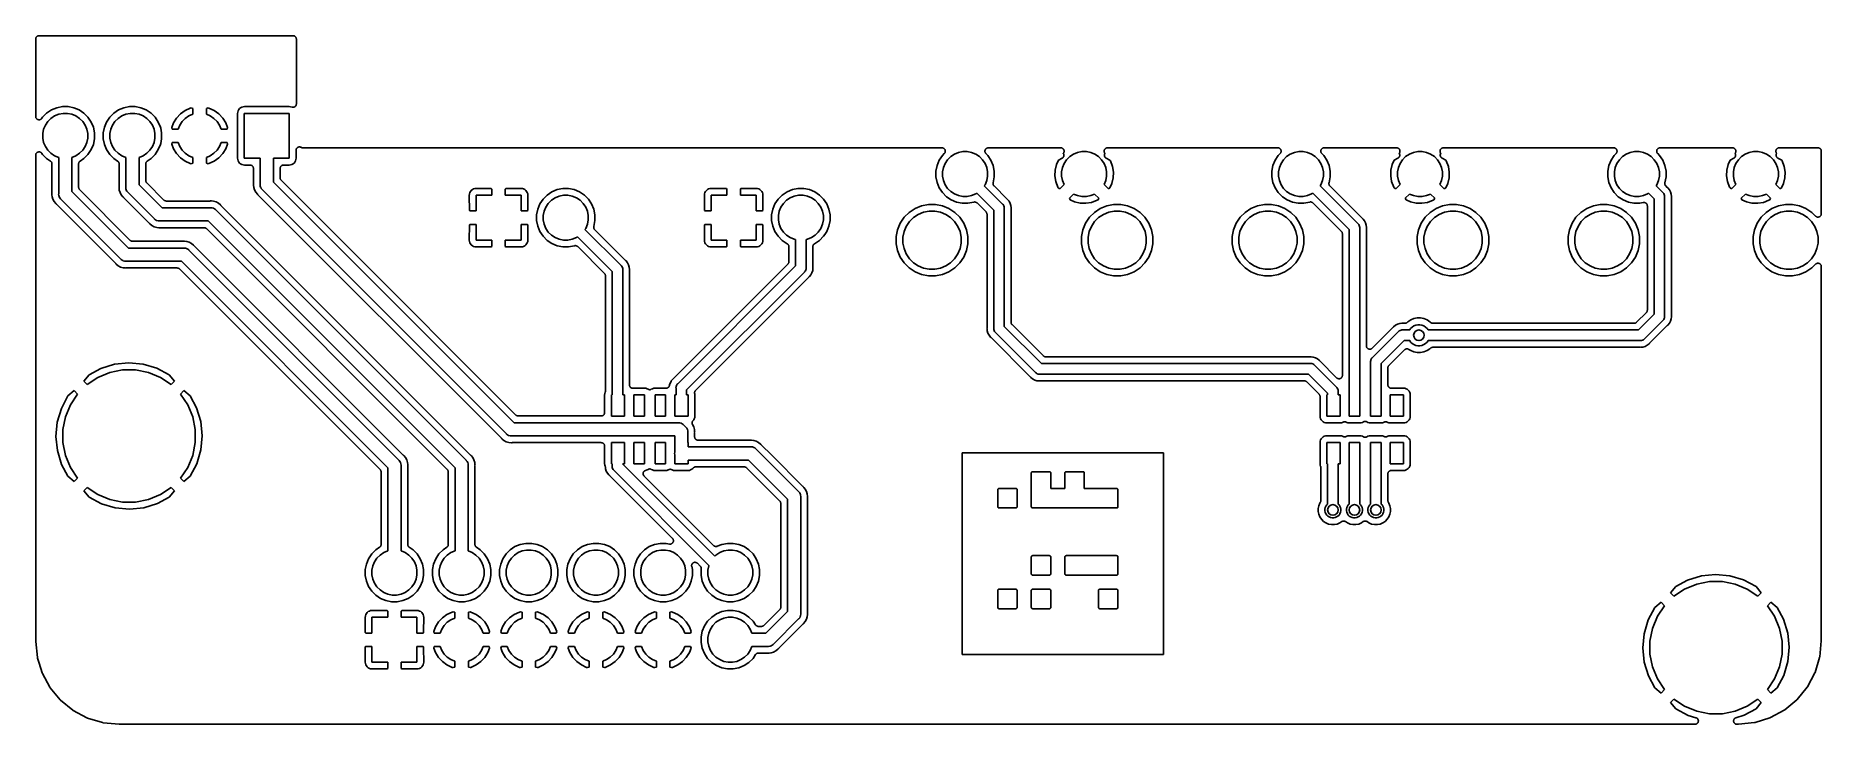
# Model space of a CAD drawing. Extents: x 76.5 to 144, y -85.9 to -59.9.
import ezdxf

# ---------------------------------------------------------------- set-up
doc = ezdxf.new("R2010")
doc.units = 0
doc.layers.add('BLACK', color=7, linetype='CONTINUOUS')

msp = doc.modelspace()

# ---------------------------------------------------------------- linework, layer by layer
at = {"layer": 'BLACK', "linetype": 'CONTINUOUS'}
for p, q in [((76.469, -59.9902), (76.4703, -59.9783)), ((76.469, -59.9911), (76.469, -59.9902)), ((76.469, -59.992), (76.469, -59.9911)), ((76.469, -59.9911), (76.469, -59.9911)), ((76.469, -59.9911), (76.469, -59.9911)), ((76.469, -62.9174), (76.469, -59.992)), ((76.4703, -59.9783), (76.4716, -59.9665)), ((76.4716, -59.9665), (76.4717, -59.966)), ((76.4717, -59.966), (76.4718, -59.9656)), ((76.4718, -59.9656), (76.4754, -59.9542)), ((76.4754, -59.9542), (76.4789, -59.9428)), ((76.4789, -59.9428), (76.4791, -59.9424)), ((76.4791, -59.9424), (76.4793, -59.942)), ((76.4793, -59.942), (76.485, -59.9315)), ((76.485, -59.9315), (76.4907, -59.921)), ((76.4907, -59.921), (76.491, -59.9206)), ((76.491, -59.9206), (76.4912, -59.9202)), ((76.4912, -59.9202), (76.4989, -59.9111)), ((76.4989, -59.9111), (76.5065, -59.9019)), ((76.5065, -59.9019), (76.5069, -59.9016)), ((76.5069, -59.9016), (76.5071, -59.9013)), ((76.5071, -59.9013), (76.5165, -59.8938)), ((76.5165, -59.8938), (76.5257, -59.8862)), ((76.5257, -59.8862), (76.5261, -59.886)), ((76.5261, -59.886), (76.5265, -59.8857)), ((76.5265, -59.8857), (76.5371, -59.8802)), ((76.5371, -59.8802), (76.5476, -59.8746)), ((76.5476, -59.8746), (76.548, -59.8745)), ((76.548, -59.8745), (76.5484, -59.8742)), ((76.5484, -59.8742), (76.5599, -59.8709)), ((76.5599, -59.8709), (76.5713, -59.8674)), ((76.5713, -59.8674), (76.5718, -59.8674)), ((76.5718, -59.8674), (76.5722, -59.8672)), ((76.5722, -59.8672), (76.5841, -59.8662)), ((76.5841, -59.8662), (76.596, -59.865)), ((76.596, -59.865), (86.198, -59.865)), ((86.198, -59.865), (86.1989, -59.865)), ((86.1989, -59.865), (86.1989, -59.865)), ((86.1989, -59.865), (86.1989, -59.865)), ((86.1989, -59.865), (86.1998, -59.865)), ((86.1998, -59.865), (86.2117, -59.8663)), ((86.2117, -59.8663), (86.2235, -59.8676)), ((86.2235, -59.8676), (86.224, -59.8677)), ((86.224, -59.8677), (86.2244, -59.8678)), ((86.2244, -59.8678), (86.2358, -59.8714)), ((86.2358, -59.8714), (86.2472, -59.8749)), ((86.2472, -59.8749), (86.2476, -59.8751)), ((86.2476, -59.8751), (86.248, -59.8753)), ((86.248, -59.8753), (86.2585, -59.881)), ((86.2585, -59.881), (86.269, -59.8867)), ((86.269, -59.8867), (86.2694, -59.887)), ((86.2694, -59.887), (86.2698, -59.8872)), ((86.2698, -59.8872), (86.2789, -59.8949)), ((86.2789, -59.8949), (86.2881, -59.9025)), ((86.2881, -59.9025), (86.2884, -59.9029)), ((86.2884, -59.9029), (86.2887, -59.9031)), ((86.2887, -59.9031), (86.2962, -59.9125)), ((86.2962, -59.9125), (86.3038, -59.9217)), ((86.3038, -59.9217), (86.304, -59.9221)), ((86.304, -59.9221), (86.3043, -59.9225)), ((86.3043, -59.9225), (86.3098, -59.9331)), ((86.3098, -59.9331), (86.3154, -59.9436)), ((86.3154, -59.9436), (86.3155, -59.944)), ((86.3155, -59.944), (86.3158, -59.9444)), ((86.3158, -59.9444), (86.3191, -59.9559)), ((86.3191, -59.9559), (86.3226, -59.9673)), ((86.3226, -59.9673), (86.3226, -59.9678)), ((86.3226, -59.9678), (86.3227, -59.9682)), ((86.3227, -59.9682), (86.3238, -59.9801)), ((86.3238, -59.9801), (86.325, -59.992)), ((86.325, -59.992), (86.325, -62.4446)), ((77.0641, -62.6716), (76.8832, -62.7925)), ((77.265, -62.5884), (77.0641, -62.6716)), ((77.4783, -62.546), (77.265, -62.5884)), ((77.6957, -62.546), (77.4783, -62.546)), ((77.909, -62.5884), (77.6957, -62.546)), ((78.1099, -62.6716), (77.909, -62.5884)), ((78.2908, -62.7925), (78.1099, -62.6716)), ((79.6041, -62.6716), (79.4232, -62.7925)), ((79.805, -62.5884), (79.6041, -62.6716)), ((80.0183, -62.546), (79.805, -62.5884)), ((80.2357, -62.546), (80.0183, -62.546)), ((80.449, -62.5884), (80.2357, -62.546)), ((80.6499, -62.6716), (80.449, -62.5884)), ((80.8308, -62.7925), (80.6499, -62.6716)), ((82.114, -62.6952), (81.9383, -62.8214)), ((82.3146, -62.604), (82.114, -62.6952)), ((82.349, -62.5935), (82.3146, -62.604)), ((82.413, -62.614), (82.349, -62.5935)), ((82.413, -62.8352), (82.413, -62.614)), ((82.985, -62.5935), (82.921, -62.614)), ((82.921, -62.614), (82.921, -62.8352)), ((83.0194, -62.604), (82.985, -62.5935)), ((83.22, -62.6952), (83.0194, -62.604)), ((83.3957, -62.8214), (83.22, -62.6952)), ((84.1067, -62.7502), (84.1012, -62.8062)), ((84.1212, -62.7023), (84.1067, -62.7502)), ((84.1448, -62.6582), (84.1212, -62.7023)), ((84.1765, -62.6195), (84.1448, -62.6582)), ((84.2152, -62.5878), (84.1765, -62.6195)), ((84.2593, -62.5642), (84.2152, -62.5878)), ((84.3072, -62.5497), (84.2593, -62.5642)), ((84.3632, -62.5442), (84.3072, -62.5497)), ((86.0508, -62.5442), (84.3632, -62.5442)), ((86.1068, -62.5497), (86.0508, -62.5442)), ((86.1611, -62.5662), (86.1068, -62.5497)), ((86.1669, -62.5673), (86.1611, -62.5662)), ((86.1725, -62.569), (86.1669, -62.5673)), ((86.179, -62.5697), (86.1725, -62.569)), ((86.1854, -62.571), (86.179, -62.5697)), ((86.1913, -62.571), (86.1854, -62.571)), ((86.1971, -62.5716), (86.1913, -62.571)), ((86.2037, -62.571), (86.1971, -62.5716)), ((86.2102, -62.571), (86.2037, -62.571)), ((86.216, -62.5699), (86.2102, -62.571)), ((86.2218, -62.5694), (86.216, -62.5699)), ((86.2281, -62.5675), (86.2218, -62.5694)), ((86.2345, -62.5663), (86.2281, -62.5675)), ((86.24, -62.564), (86.2345, -62.5663)), ((86.2456, -62.5624), (86.24, -62.564)), ((86.2514, -62.5593), (86.2456, -62.5624)), ((86.2575, -62.5568), (86.2514, -62.5593)), ((86.2624, -62.5536), (86.2575, -62.5568)), ((86.2675, -62.5509), (86.2624, -62.5536)), ((86.2727, -62.5468), (86.2675, -62.5509)), ((86.2781, -62.5431), (86.2727, -62.5468)), ((86.2823, -62.539), (86.2781, -62.5431)), ((86.2869, -62.5354), (86.2823, -62.539)), ((86.2911, -62.5303), (86.2869, -62.5354)), ((86.2958, -62.5257), (86.2911, -62.5303)), ((86.299, -62.5209), (86.2958, -62.5257)), ((86.3028, -62.5164), (86.299, -62.5209)), ((86.306, -62.5106), (86.3028, -62.5164)), ((86.3096, -62.5052), (86.306, -62.5106)), ((86.3119, -62.4998), (86.3096, -62.5052)), ((86.3147, -62.4947), (86.3119, -62.4998)), ((86.3167, -62.4884), (86.3147, -62.4947)), ((86.3193, -62.4823), (86.3167, -62.4884)), ((86.3205, -62.4766), (86.3193, -62.4823)), ((86.3222, -62.471), (86.3205, -62.4766)), ((86.323, -62.4645), (86.3222, -62.471)), ((86.3243, -62.4581), (86.323, -62.4645)), ((86.325, -62.4464), (86.3243, -62.4522)), ((86.3243, -62.4522), (86.3243, -62.4581)), ((86.325, -62.4446), (86.325, -62.4464)), ((76.4702, -62.9295), (76.469, -62.9174)), ((76.4714, -62.9417), (76.4702, -62.9295)), ((76.4714, -62.9419), (76.4714, -62.9417)), ((76.4714, -62.9421), (76.4714, -62.9419)), ((76.475, -62.9538), (76.4714, -62.9421)), ((76.4785, -62.9655), (76.475, -62.9538)), ((76.4785, -62.9656), (76.4785, -62.9655)), ((76.4786, -62.9658), (76.4785, -62.9656)), ((76.4844, -62.9767), (76.4786, -62.9658)), ((76.49, -62.9874), (76.4844, -62.9767)), ((76.4901, -62.9875), (76.49, -62.9874)), ((76.4902, -62.9877), (76.4901, -62.9875)), ((76.4981, -62.9973), (76.4902, -62.9877)), ((76.5057, -63.0066), (76.4981, -62.9973)), ((76.5058, -63.0068), (76.5057, -63.0066)), ((76.5059, -63.0069), (76.5058, -63.0068)), ((76.5153, -63.0147), (76.5059, -63.0069)), ((76.5247, -63.0225), (76.5153, -63.0147)), ((76.5249, -63.0226), (76.5247, -63.0225)), ((76.525, -63.0227), (76.5249, -63.0226)), ((76.5359, -63.0286), (76.525, -63.0227)), ((76.5465, -63.0343), (76.5359, -63.0286)), ((76.5466, -63.0344), (76.5465, -63.0343)), ((76.5468, -63.0345), (76.5466, -63.0344)), ((76.5585, -63.0381), (76.5468, -63.0345)), ((76.5701, -63.0417), (76.5585, -63.0381)), ((76.5703, -63.0418), (76.5701, -63.0417)), ((76.5705, -63.0418), (76.5703, -63.0418)), ((76.5827, -63.0431), (76.5705, -63.0418)), ((76.5948, -63.0444), (76.5827, -63.0431)), ((76.5949, -63.0444), (76.5948, -63.0444)), ((76.5951, -63.0444), (76.5949, -63.0444)), ((76.6073, -63.0433), (76.5951, -63.0444)), ((76.6195, -63.0422), (76.6073, -63.0433)), ((76.6196, -63.0422), (76.6195, -63.0422)), ((76.6198, -63.0421), (76.6196, -63.0422)), ((76.6315, -63.0387), (76.6198, -63.0421)), ((76.6433, -63.0353), (76.6315, -63.0387)), ((76.6434, -63.0352), (76.6433, -63.0353)), ((76.6436, -63.0351), (76.6434, -63.0352)), ((76.6545, -63.0295), (76.6436, -63.0351)), ((76.6653, -63.0238), (76.6545, -63.0295)), ((76.6654, -63.0237), (76.6653, -63.0238)), ((76.6655, -63.0237), (76.6654, -63.0237)), ((76.6749, -63.0161), (76.6655, -63.0237)), ((76.6846, -63.0084), (76.6749, -63.0161)), ((76.6847, -63.0082), (76.6846, -63.0084)), ((76.6849, -63.0081), (76.6847, -63.0082)), ((76.6925, -62.9991), (76.6849, -63.0081)), ((76.7006, -62.9894), (76.6925, -62.9991)), ((76.7008, -62.9892), (76.7006, -62.9894)), ((76.7016, -62.988), (76.7008, -62.9891)), ((76.7008, -62.9891), (76.7008, -62.9891)), ((76.7008, -62.9891), (76.7008, -62.9892)), ((76.7295, -62.9462), (76.7016, -62.988)), ((76.8832, -62.7925), (76.7295, -62.9462)), ((76.737, -63.5663), (76.7697, -63.4021)), ((76.7697, -63.4021), (76.8337, -63.2474)), ((76.8337, -63.2474), (76.9268, -63.1082)), ((76.9268, -63.1082), (77.0452, -62.9898)), ((77.0452, -62.9898), (77.1844, -62.8967)), ((77.1844, -62.8967), (77.3391, -62.8327)), ((77.3391, -62.8327), (77.5033, -62.8)), ((77.5033, -62.8), (77.6707, -62.8)), ((77.6707, -62.8), (77.8349, -62.8327)), ((77.8349, -62.8327), (77.9896, -62.8967)), ((77.9896, -62.8967), (78.1288, -62.9898)), ((78.1288, -62.9898), (78.2472, -63.1082)), ((78.2472, -63.1082), (78.3403, -63.2474)), ((78.4445, -62.9462), (78.2908, -62.7925)), ((78.3403, -63.2474), (78.4043, -63.4021)), ((78.4043, -63.4021), (78.437, -63.5663)), ((78.5654, -63.1271), (78.4445, -62.9462)), ((78.6486, -63.328), (78.5654, -63.1271)), ((78.691, -63.5413), (78.6486, -63.328)), ((79.0654, -63.328), (79.023, -63.5413)), ((79.1486, -63.1271), (79.0654, -63.328)), ((79.2695, -62.9462), (79.1486, -63.1271)), ((79.4232, -62.7925), (79.2695, -62.9462)), ((79.277, -63.5663), (79.3097, -63.4021)), ((79.3097, -63.4021), (79.3737, -63.2474)), ((79.3737, -63.2474), (79.4668, -63.1082)), ((79.4668, -63.1082), (79.5852, -62.9898)), ((79.5852, -62.9898), (79.7244, -62.8967)), ((79.7244, -62.8967), (79.8791, -62.8327)), ((79.8791, -62.8327), (80.0433, -62.8)), ((80.0433, -62.8), (80.2107, -62.8)), ((80.2107, -62.8), (80.3749, -62.8327)), ((80.3749, -62.8327), (80.5296, -62.8967)), ((80.5296, -62.8967), (80.6688, -62.9898)), ((80.6688, -62.9898), (80.7872, -63.1082)), ((80.7872, -63.1082), (80.8803, -63.2474)), ((80.9845, -62.9462), (80.8308, -62.7925)), ((80.8803, -63.2474), (80.9443, -63.4021)), ((80.9443, -63.4021), (80.977, -63.5663)), ((81.1054, -63.1271), (80.9845, -62.9462)), ((81.1886, -63.328), (81.1054, -63.1271)), ((81.1945, -63.3578), (81.1886, -63.328)), ((81.231, -63.5413), (81.1945, -63.3578)), ((81.6767, -63.1633), (81.6118, -63.3365)), ((81.6118, -63.3365), (81.6307, -63.396)), ((81.6307, -63.396), (81.8522, -63.396)), ((81.7907, -62.9795), (81.6767, -63.1633)), ((81.9383, -62.8214), (81.7907, -62.9795)), ((81.8522, -63.396), (81.9137, -63.2474)), ((81.9137, -63.2474), (82.0068, -63.1082)), ((82.0068, -63.1082), (82.1252, -62.9898)), ((82.1252, -62.9898), (82.2644, -62.8967)), ((82.2644, -62.8967), (82.413, -62.8352)), ((82.921, -62.8352), (83.0696, -62.8967)), ((83.0696, -62.8967), (83.2088, -62.9898)), ((83.2088, -62.9898), (83.3272, -63.1082)), ((83.3272, -63.1082), (83.4203, -63.2474)), ((83.5433, -62.9795), (83.3957, -62.8214)), ((83.4203, -63.2474), (83.4818, -63.396)), ((83.4818, -63.396), (83.7033, -63.396)), ((83.6573, -63.1633), (83.5433, -62.9795)), ((83.7222, -63.3365), (83.6573, -63.1633)), ((83.7033, -63.396), (83.7222, -63.3365)), ((84.1012, -62.8062), (84.1012, -64.4938)), ((84.357, -64.5), (84.357, -62.8)), ((84.357, -62.8), (86.057, -62.8)), ((86.057, -62.8), (86.057, -64.5)), ((76.737, -63.7337), (76.737, -63.5663)), ((76.7697, -63.8979), (76.737, -63.7337)), ((76.8337, -64.0526), (76.7697, -63.8979)), ((76.9268, -64.1918), (76.8337, -64.0526)), ((78.3403, -64.0526), (78.2472, -64.1918)), ((78.4043, -63.8979), (78.3403, -64.0526)), ((78.437, -63.7337), (78.4043, -63.8979)), ((78.437, -63.5663), (78.437, -63.7337)), ((78.5654, -64.1729), (78.6486, -63.972)), ((78.6486, -63.972), (78.691, -63.7587)), ((78.691, -63.7587), (78.691, -63.5413)), ((79.023, -63.5413), (79.023, -63.7587)), ((79.023, -63.7587), (79.0654, -63.972)), ((79.0654, -63.972), (79.1486, -64.1729)), ((79.277, -63.7337), (79.277, -63.5663)), ((79.3097, -63.8979), (79.277, -63.7337)), ((79.3737, -64.0526), (79.3097, -63.8979)), ((79.4668, -64.1918), (79.3737, -64.0526)), ((80.8803, -64.0526), (80.7872, -64.1918)), ((80.9443, -63.8979), (80.8803, -64.0526)), ((80.977, -63.7337), (80.9443, -63.8979)), ((80.977, -63.5663), (80.977, -63.7337)), ((81.1054, -64.1729), (81.1886, -63.972)), ((81.1886, -63.972), (81.1945, -63.9422)), ((81.1945, -63.9422), (81.231, -63.7587)), ((81.1945, -63.9422), (81.1945, -63.9422)), ((81.231, -63.7587), (81.231, -63.5413)), ((81.6307, -63.904), (81.6118, -63.9635)), ((81.6118, -63.9635), (81.6767, -64.1367)), ((81.8522, -63.904), (81.6307, -63.904)), ((81.6767, -64.1367), (81.7907, -64.3205)), ((81.9137, -64.0526), (81.8522, -63.904)), ((82.0068, -64.1918), (81.9137, -64.0526)), ((83.4203, -64.0526), (83.3272, -64.1918)), ((83.4818, -63.904), (83.4203, -64.0526)), ((83.7033, -63.904), (83.4818, -63.904)), ((83.5433, -64.3205), (83.6573, -64.1367)), ((83.6573, -64.1367), (83.7222, -63.9635)), ((83.7222, -63.9635), (83.7033, -63.904)), ((86.326, -64.1414), (86.3283, -64.136)), ((86.3283, -64.136), (86.3319, -64.1306)), ((86.3319, -64.1306), (86.3351, -64.1249)), ((86.3351, -64.1249), (86.3388, -64.1203)), ((86.3388, -64.1203), (86.3422, -64.1155)), ((86.3422, -64.1155), (86.3468, -64.1109)), ((86.3468, -64.1109), (86.351, -64.1059)), ((86.351, -64.1059), (86.3556, -64.1022)), ((86.3556, -64.1022), (86.3598, -64.098)), ((86.3598, -64.098), (86.3652, -64.0944)), ((86.3652, -64.0944), (86.3703, -64.0903)), ((86.3703, -64.0903), (86.3755, -64.0876)), ((86.3755, -64.0876), (86.3805, -64.0844)), ((86.3805, -64.0844), (86.3865, -64.0819)), ((86.3865, -64.0819), (86.3923, -64.0789)), ((86.3923, -64.0789), (86.3979, -64.0772)), ((86.3979, -64.0772), (86.4034, -64.075)), ((86.4034, -64.075), (86.4098, -64.0737)), ((86.4098, -64.0737), (86.416, -64.0719)), ((86.416, -64.0719), (86.4219, -64.0713)), ((86.4219, -64.0713), (86.4277, -64.0702)), ((86.4277, -64.0702), (86.4342, -64.0702)), ((86.4342, -64.0702), (86.4407, -64.0696)), ((86.4407, -64.0696), (86.4466, -64.0702)), ((86.4466, -64.0702), (86.4525, -64.0702)), ((86.4525, -64.0702), (86.4589, -64.0715)), ((86.4589, -64.0715), (86.4654, -64.0722)), ((86.4654, -64.0722), (86.471, -64.074)), ((86.471, -64.074), (86.4768, -64.0751)), ((86.4768, -64.0751), (86.4828, -64.0776)), ((86.4828, -64.0776), (86.4891, -64.0795)), ((86.4891, -64.0795), (86.4939, -64.0822)), ((86.4939, -64.0822), (86.5493, -64.099)), ((86.5493, -64.099), (86.5965, -64.1036)), ((86.5965, -64.1036), (86.5965, -64.1036)), ((86.5965, -64.1036), (86.604, -64.1043)), ((86.604, -64.1043), (86.6115, -64.1036)), ((86.6115, -64.1036), (86.6133, -64.1034)), ((86.6133, -64.1034), (86.6186, -64.1035)), ((86.6186, -64.1035), (86.6239, -64.103)), ((86.6239, -64.103), (110.733, -64.103)), ((110.733, -64.103), (110.734, -64.103)), ((110.734, -64.103), (110.734, -64.103)), ((110.734, -64.103), (110.734, -64.103)), ((110.734, -64.103), (110.735, -64.103)), ((110.735, -64.103), (110.747, -64.1044)), ((110.747, -64.1044), (110.759, -64.1057)), ((110.759, -64.1057), (110.759, -64.1058)), ((110.759, -64.1058), (110.76, -64.1058)), ((110.76, -64.1058), (110.771, -64.1095)), ((110.771, -64.1095), (110.783, -64.1131)), ((110.783, -64.1131), (110.783, -64.1132)), ((110.783, -64.1132), (110.783, -64.1133)), ((110.783, -64.1133), (110.794, -64.1192)), ((110.794, -64.1192), (110.804, -64.125)), ((110.804, -64.125), (110.805, -64.1251)), ((110.805, -64.1251), (110.805, -64.1252)), ((110.805, -64.1252), (110.814, -64.133)), ((110.814, -64.133), (110.824, -64.1408)), ((112.398, -64.1396), (112.407, -64.1319)), ((112.407, -64.1319), (112.417, -64.1242)), ((112.417, -64.124), (112.428, -64.1183)), ((112.417, -64.1241), (112.417, -64.124)), ((112.417, -64.1242), (112.417, -64.1241)), ((112.428, -64.1183), (112.439, -64.1126)), ((112.439, -64.1124), (112.451, -64.109)), ((112.439, -64.1125), (112.439, -64.1124)), ((112.439, -64.1126), (112.439, -64.1125)), ((112.451, -64.109), (112.462, -64.1054)), ((112.462, -64.1054), (112.463, -64.1053)), ((112.462, -64.1054), (112.462, -64.1054)), ((112.463, -64.1053), (112.475, -64.1042)), ((112.475, -64.1042), (112.487, -64.103)), ((112.487, -64.103), (115.226, -64.103)), ((115.226, -64.103), (115.227, -64.103)), ((115.227, -64.103), (115.227, -64.103)), ((115.227, -64.103), (115.227, -64.103)), ((115.227, -64.103), (115.227, -64.103)), ((115.227, -64.103), (115.24, -64.1044)), ((115.24, -64.1044), (115.252, -64.1057)), ((115.252, -64.1057), (115.252, -64.1058)), ((115.252, -64.1058), (115.252, -64.1058)), ((115.252, -64.1058), (115.264, -64.1095)), ((115.264, -64.1095), (115.275, -64.1131)), ((115.275, -64.1131), (115.275, -64.1132)), ((115.275, -64.1132), (115.276, -64.1133)), ((115.276, -64.1133), (115.286, -64.1192)), ((115.286, -64.1192), (115.297, -64.125)), ((115.297, -64.125), (115.297, -64.1251)), ((115.297, -64.1251), (115.297, -64.1252)), ((115.297, -64.1252), (115.307, -64.1332)), ((115.307, -64.1332), (115.316, -64.1408)), ((116.905, -64.1396), (116.915, -64.1319)), ((116.915, -64.1319), (116.924, -64.1242)), ((116.924, -64.1241), (116.925, -64.124)), ((116.924, -64.1242), (116.924, -64.1241)), ((116.925, -64.124), (116.935, -64.1183)), ((116.935, -64.1183), (116.946, -64.1126)), ((116.946, -64.1124), (116.958, -64.109)), ((116.946, -64.1125), (116.946, -64.1124)), ((116.946, -64.1126), (116.946, -64.1125)), ((116.958, -64.109), (116.97, -64.1054)), ((116.97, -64.1053), (116.982, -64.1042)), ((116.97, -64.1054), (116.97, -64.1053)), ((116.97, -64.1054), (116.97, -64.1054)), ((116.982, -64.1042), (116.994, -64.103)), ((116.994, -64.103), (123.433, -64.103)), ((123.433, -64.103), (123.434, -64.103)), ((123.434, -64.103), (123.434, -64.103)), ((123.434, -64.103), (123.434, -64.103)), ((123.434, -64.103), (123.435, -64.103)), ((123.435, -64.103), (123.447, -64.1044)), ((123.447, -64.1044), (123.459, -64.1057)), ((123.459, -64.1057), (123.459, -64.1058)), ((123.459, -64.1058), (123.46, -64.1058)), ((123.46, -64.1058), (123.471, -64.1095)), ((123.471, -64.1095), (123.483, -64.1131)), ((123.483, -64.1131), (123.483, -64.1132)), ((123.483, -64.1132), (123.483, -64.1133)), ((123.483, -64.1133), (123.494, -64.1192)), ((123.494, -64.1192), (123.504, -64.125)), ((123.504, -64.125), (123.505, -64.1251)), ((123.505, -64.1251), (123.505, -64.1252)), ((123.505, -64.1252), (123.514, -64.133)), ((123.514, -64.133), (123.524, -64.1408)), ((125.098, -64.1396), (125.107, -64.1319)), ((125.107, -64.1319), (125.117, -64.1242)), ((125.117, -64.124), (125.128, -64.1183)), ((125.117, -64.1241), (125.117, -64.124)), ((125.117, -64.1242), (125.117, -64.1241)), ((125.128, -64.1183), (125.139, -64.1126)), ((125.139, -64.1124), (125.151, -64.109)), ((125.139, -64.1125), (125.139, -64.1124)), ((125.139, -64.1126), (125.139, -64.1125)), ((125.151, -64.109), (125.162, -64.1054)), ((125.162, -64.1054), (125.163, -64.1053)), ((125.162, -64.1054), (125.162, -64.1054)), ((125.163, -64.1053), (125.175, -64.1042)), ((125.175, -64.1042), (125.187, -64.103)), ((125.187, -64.103), (127.926, -64.103)), ((127.926, -64.103), (127.927, -64.103)), ((127.927, -64.103), (127.927, -64.103)), ((127.927, -64.103), (127.927, -64.103)), ((127.927, -64.103), (127.927, -64.103)), ((127.927, -64.103), (127.94, -64.1044)), ((127.94, -64.1044), (127.952, -64.1057)), ((127.952, -64.1057), (127.952, -64.1058)), ((127.952, -64.1058), (127.952, -64.1058)), ((127.952, -64.1058), (127.964, -64.1095)), ((127.964, -64.1095), (127.975, -64.1131)), ((127.975, -64.1131), (127.975, -64.1132)), ((127.975, -64.1132), (127.976, -64.1133)), ((127.976, -64.1133), (127.986, -64.1192)), ((127.986, -64.1192), (127.997, -64.125)), ((127.997, -64.125), (127.997, -64.1251)), ((127.997, -64.1251), (127.997, -64.1252)), ((127.997, -64.1252), (128.007, -64.1332)), ((128.007, -64.1332), (128.016, -64.1408)), ((129.605, -64.1396), (129.615, -64.1319)), ((129.615, -64.1319), (129.624, -64.1242)), ((129.624, -64.1241), (129.625, -64.124)), ((129.624, -64.1242), (129.624, -64.1241)), ((129.625, -64.124), (129.635, -64.1183)), ((129.635, -64.1183), (129.646, -64.1126)), ((129.646, -64.1124), (129.658, -64.109)), ((129.646, -64.1125), (129.646, -64.1124)), ((129.646, -64.1126), (129.646, -64.1125)), ((129.658, -64.109), (129.67, -64.1054)), ((129.67, -64.1053), (129.682, -64.1042)), ((129.67, -64.1054), (129.67, -64.1053)), ((129.67, -64.1054), (129.67, -64.1054)), ((129.682, -64.1042), (129.694, -64.103)), ((129.694, -64.103), (136.133, -64.103)), ((136.133, -64.103), (136.134, -64.103)), ((136.134, -64.103), (136.134, -64.103)), ((136.134, -64.103), (136.134, -64.103)), ((136.134, -64.103), (136.135, -64.103)), ((136.135, -64.103), (136.147, -64.1044)), ((136.147, -64.1044), (136.159, -64.1057)), ((136.159, -64.1057), (136.159, -64.1058)), ((136.159, -64.1058), (136.16, -64.1058)), ((136.16, -64.1058), (136.171, -64.1095)), ((136.171, -64.1095), (136.183, -64.1131)), ((136.183, -64.1131), (136.183, -64.1132)), ((136.183, -64.1132), (136.183, -64.1133)), ((136.183, -64.1133), (136.194, -64.1192)), ((136.194, -64.1192), (136.204, -64.125)), ((136.204, -64.125), (136.205, -64.1251)), ((136.205, -64.1251), (136.205, -64.1252)), ((136.205, -64.1252), (136.214, -64.133)), ((136.214, -64.133), (136.224, -64.1408)), ((137.798, -64.1396), (137.807, -64.1319)), ((137.807, -64.1319), (137.817, -64.1242)), ((137.817, -64.124), (137.828, -64.1183)), ((137.817, -64.1241), (137.817, -64.124)), ((137.817, -64.1242), (137.817, -64.1241)), ((137.828, -64.1183), (137.839, -64.1126)), ((137.839, -64.1124), (137.851, -64.109)), ((137.839, -64.1125), (137.839, -64.1124)), ((137.839, -64.1126), (137.839, -64.1125)), ((137.851, -64.109), (137.862, -64.1054)), ((137.862, -64.1054), (137.863, -64.1053)), ((137.862, -64.1054), (137.862, -64.1054)), ((137.863, -64.1053), (137.875, -64.1042)), ((137.875, -64.1042), (137.887, -64.103)), ((137.887, -64.103), (140.626, -64.103)), ((140.626, -64.103), (140.627, -64.103)), ((140.627, -64.103), (140.627, -64.103)), ((140.627, -64.103), (140.627, -64.103)), ((140.627, -64.103), (140.627, -64.103)), ((140.627, -64.103), (140.64, -64.1044)), ((140.64, -64.1044), (140.652, -64.1057)), ((140.652, -64.1057), (140.652, -64.1058)), ((140.652, -64.1058), (140.652, -64.1058)), ((140.652, -64.1058), (140.664, -64.1095)), ((140.664, -64.1095), (140.675, -64.1131)), ((140.675, -64.1131), (140.675, -64.1132)), ((140.675, -64.1132), (140.676, -64.1133)), ((140.676, -64.1133), (140.686, -64.1192)), ((140.686, -64.1192), (140.697, -64.125)), ((140.697, -64.125), (140.697, -64.1251)), ((140.697, -64.1251), (140.697, -64.1252)), ((140.697, -64.1252), (140.707, -64.1332)), ((140.707, -64.1332), (140.716, -64.1408)), ((142.305, -64.1396), (142.315, -64.1319)), ((142.315, -64.1319), (142.324, -64.1242)), ((142.324, -64.1241), (142.325, -64.124)), ((142.324, -64.1242), (142.324, -64.1241)), ((142.325, -64.124), (142.335, -64.1183)), ((142.335, -64.1183), (142.346, -64.1126)), ((142.346, -64.1124), (142.358, -64.109)), ((142.346, -64.1125), (142.346, -64.1124)), ((142.346, -64.1126), (142.346, -64.1125)), ((142.358, -64.109), (142.37, -64.1054)), ((142.37, -64.1053), (142.382, -64.1042)), ((142.37, -64.1054), (142.37, -64.1053)), ((142.37, -64.1054), (142.37, -64.1054)), ((142.382, -64.1042), (142.394, -64.103)), ((142.394, -64.103), (143.856, -64.103)), ((143.856, -64.103), (143.857, -64.103)), ((143.857, -64.103), (143.857, -64.103)), ((143.857, -64.103), (143.857, -64.103)), ((143.857, -64.103), (143.858, -64.103)), ((143.858, -64.103), (143.87, -64.1043)), ((143.87, -64.1043), (143.882, -64.1056)), ((143.882, -64.1056), (143.882, -64.1057)), ((143.882, -64.1057), (143.882, -64.1058)), ((143.882, -64.1058), (143.894, -64.1094)), ((143.894, -64.1094), (143.905, -64.1129)), ((143.905, -64.1129), (143.906, -64.1131)), ((143.906, -64.1131), (143.906, -64.1133)), ((143.906, -64.1133), (143.916, -64.119)), ((143.916, -64.119), (143.927, -64.1247)), ((143.927, -64.1247), (143.927, -64.125)), ((143.927, -64.125), (143.928, -64.1252)), ((143.928, -64.1252), (143.937, -64.1329)), ((143.937, -64.1329), (143.946, -64.1405)), ((76.469, -64.3808), (76.4704, -64.3685)), ((76.469, -64.3811), (76.469, -64.3808)), ((76.469, -64.3812), (76.469, -64.3811)), ((76.469, -64.3826), (76.469, -64.3812)), ((76.469, -64.3812), (76.469, -64.3812)), ((76.469, -82.7461), (76.469, -64.3826)), ((76.4704, -64.3685), (76.4717, -64.3565)), ((76.4717, -64.3565), (76.4718, -64.3564)), ((76.4718, -64.3562), (76.4755, -64.3445)), ((76.4718, -64.3564), (76.4718, -64.3562)), ((76.4755, -64.3445), (76.4791, -64.3329)), ((76.4791, -64.3329), (76.4792, -64.3327)), ((76.4792, -64.3327), (76.4793, -64.3326)), ((76.4793, -64.3326), (76.4851, -64.3219)), ((76.4851, -64.3219), (76.491, -64.3111)), ((76.491, -64.3111), (76.4911, -64.311)), ((76.4911, -64.311), (76.4912, -64.3109)), ((76.4912, -64.3109), (76.4991, -64.3015)), ((76.4991, -64.3015), (76.5069, -64.2921)), ((76.5069, -64.2921), (76.507, -64.292)), ((76.507, -64.292), (76.5071, -64.2919)), ((76.5071, -64.2919), (76.5169, -64.284)), ((76.5169, -64.284), (76.5262, -64.2765)), ((76.5262, -64.2765), (76.5263, -64.2764)), ((76.5263, -64.2764), (76.5265, -64.2763)), ((76.5265, -64.2763), (76.5373, -64.2707)), ((76.5373, -64.2707), (76.5481, -64.265)), ((76.5481, -64.265), (76.5483, -64.2649)), ((76.5483, -64.2649), (76.5484, -64.2649)), ((76.5484, -64.2649), (76.56, -64.2614)), ((76.56, -64.2614), (76.5719, -64.2579)), ((76.5719, -64.2579), (76.572, -64.2579)), ((76.572, -64.2579), (76.5722, -64.2579)), ((76.5722, -64.2579), (76.5842, -64.2568)), ((76.5842, -64.2568), (76.5966, -64.2556)), ((76.5966, -64.2556), (76.5967, -64.2556)), ((76.5967, -64.2556), (76.5969, -64.2556)), ((76.5969, -64.2556), (76.6089, -64.2569)), ((76.6089, -64.2569), (76.6212, -64.2581)), ((76.6212, -64.2581), (76.6214, -64.2582)), ((76.6214, -64.2582), (76.6215, -64.2582)), ((76.6215, -64.2582), (76.6332, -64.2618)), ((76.6332, -64.2618), (76.6449, -64.2654)), ((76.6449, -64.2654), (76.6451, -64.2655)), ((76.6451, -64.2655), (76.6452, -64.2655)), ((76.6452, -64.2655), (76.6561, -64.2714)), ((76.6561, -64.2714), (76.6667, -64.2771)), ((76.6667, -64.2771), (76.6669, -64.2772)), ((76.6669, -64.2772), (76.667, -64.2773)), ((76.667, -64.2773), (76.6765, -64.2852)), ((76.6765, -64.2852), (76.6859, -64.2929)), ((76.6859, -64.2929), (76.686, -64.293)), ((76.686, -64.293), (76.6861, -64.2931)), ((76.6861, -64.2931), (76.6939, -64.3026)), ((76.6939, -64.3026), (76.7016, -64.312)), ((76.7016, -64.312), (76.7295, -64.3538)), ((76.7295, -64.3538), (76.8832, -64.5075)), ((76.8832, -64.5075), (77.0266, -64.6033)), ((77.0452, -64.3102), (76.9268, -64.1918)), ((77.0266, -64.6033), (77.027, -64.6036)), ((77.027, -64.6036), (77.027, -64.6036)), ((77.027, -64.6036), (77.027, -64.6036)), ((77.027, -64.6036), (77.028, -64.6043)), ((77.028, -64.6043), (77.0371, -64.6119)), ((77.0371, -64.6119), (77.0461, -64.6194)), ((77.1844, -64.4033), (77.0452, -64.3102)), ((77.0461, -64.6194), (77.0465, -64.6199)), ((77.0465, -64.6199), (77.047, -64.6203)), ((77.047, -64.6203), (77.0544, -64.6295)), ((77.0544, -64.6295), (77.0618, -64.6386)), ((77.0618, -64.6386), (77.0621, -64.6392)), ((77.0621, -64.6392), (77.0625, -64.6396)), ((77.0625, -64.6396), (77.0679, -64.6501)), ((77.0679, -64.6501), (77.0734, -64.6605)), ((77.0734, -64.6605), (77.0736, -64.6611)), ((77.0736, -64.6611), (77.0739, -64.6616)), ((77.0739, -64.6616), (77.0772, -64.6729)), ((77.0772, -64.6729), (77.0806, -64.6842)), ((77.0806, -64.6842), (77.0806, -64.6848)), ((77.0806, -64.6848), (77.0808, -64.6854)), ((77.0808, -64.6854), (77.0819, -64.6971)), ((77.0819, -64.6971), (77.083, -64.7089)), ((77.083, -64.7089), (77.083, -65.825)), ((77.337, -64.4665), (77.1844, -64.4033)), ((77.337, -65.8437), (77.337, -64.4665)), ((77.9896, -64.4033), (77.837, -64.4665)), ((77.837, -64.4665), (77.837, -65.7524)), ((78.1288, -64.3102), (77.9896, -64.4033)), ((78.091, -64.7071), (78.0923, -64.6954)), ((78.091, -64.7083), (78.091, -64.7071)), ((78.091, -64.7084), (78.091, -64.7083)), ((78.091, -64.7083), (78.091, -64.7083)), ((78.091, -64.7089), (78.091, -64.7084)), ((78.091, -65.5946), (78.091, -64.7089)), ((78.0923, -64.6954), (78.0935, -64.6837)), ((78.0935, -64.6837), (78.0937, -64.6831)), ((78.0937, -64.6831), (78.0938, -64.6825)), ((78.0938, -64.6825), (78.0973, -64.6713)), ((78.0973, -64.6713), (78.1008, -64.66)), ((78.1008, -64.66), (78.1011, -64.6594)), ((78.1011, -64.6594), (78.1013, -64.6589)), ((78.1013, -64.6589), (78.107, -64.6485)), ((78.107, -64.6485), (78.1125, -64.6381)), ((78.1125, -64.6381), (78.1129, -64.6377)), ((78.1129, -64.6377), (78.1132, -64.6371)), ((78.1132, -64.6371), (78.1208, -64.6281)), ((78.1208, -64.6281), (78.1283, -64.619)), ((78.1283, -64.619), (78.1287, -64.6186)), ((78.1287, -64.6186), (78.1291, -64.6182)), ((78.2472, -64.1918), (78.1288, -64.3102)), ((78.1291, -64.6182), (78.1383, -64.6108)), ((78.1383, -64.6108), (78.1474, -64.6033)), ((78.1474, -64.6033), (78.2908, -64.5075)), ((78.2908, -64.5075), (78.4445, -64.3538)), ((78.4445, -64.3538), (78.5654, -64.1729)), ((79.1486, -64.1729), (79.2695, -64.3538)), ((79.2695, -64.3538), (79.4232, -64.5075)), ((79.4232, -64.5075), (79.5666, -64.6033)), ((79.5852, -64.3102), (79.4668, -64.1918)), ((79.5666, -64.6033), (79.567, -64.6036)), ((79.567, -64.6036), (79.567, -64.6036)), ((79.567, -64.6036), (79.567, -64.6036)), ((79.567, -64.6036), (79.568, -64.6043)), ((79.568, -64.6043), (79.5771, -64.6119)), ((79.5771, -64.6119), (79.5861, -64.6194)), ((79.7244, -64.4033), (79.5852, -64.3102)), ((79.5861, -64.6194), (79.5865, -64.6199)), ((79.5865, -64.6199), (79.587, -64.6203)), ((79.587, -64.6203), (79.5943, -64.6295)), ((79.5943, -64.6295), (79.6018, -64.6386)), ((79.6018, -64.6386), (79.6021, -64.6392)), ((79.6021, -64.6392), (79.6025, -64.6396)), ((79.6025, -64.6396), (79.6079, -64.6501)), ((79.6079, -64.6501), (79.6134, -64.6605)), ((79.6134, -64.6605), (79.6136, -64.6611)), ((79.6136, -64.6611), (79.6139, -64.6616)), ((79.6139, -64.6616), (79.6172, -64.6729)), ((79.6172, -64.6729), (79.6206, -64.6842)), ((79.6206, -64.6842), (79.6206, -64.6848)), ((79.6206, -64.6848), (79.6208, -64.6854)), ((79.6208, -64.6854), (79.6218, -64.6971)), ((79.6218, -64.6971), (79.623, -64.7089)), ((79.623, -64.7089), (79.623, -65.571)), ((79.877, -64.4665), (79.7244, -64.4033)), ((79.877, -65.5897), (79.877, -64.4665)), ((80.5296, -64.4033), (80.377, -64.4665)), ((80.377, -64.4665), (80.377, -65.4984)), ((80.6688, -64.3102), (80.5296, -64.4033)), ((80.631, -64.7071), (80.6323, -64.6954)), ((80.631, -64.7083), (80.631, -64.7071)), ((80.631, -64.7084), (80.631, -64.7083)), ((80.631, -64.7083), (80.631, -64.7083)), ((80.631, -64.7089), (80.631, -64.7084)), ((80.631, -65.3406), (80.631, -64.7089)), ((80.6323, -64.6954), (80.6335, -64.6837)), ((80.6335, -64.6837), (80.6337, -64.6831)), ((80.6337, -64.6831), (80.6338, -64.6825)), ((80.6338, -64.6825), (80.6373, -64.6713)), ((80.6373, -64.6713), (80.6408, -64.66)), ((80.6408, -64.66), (80.6411, -64.6594)), ((80.6411, -64.6594), (80.6413, -64.6589)), ((80.6413, -64.6589), (80.647, -64.6485)), ((80.647, -64.6485), (80.6525, -64.6381)), ((80.6525, -64.6381), (80.6529, -64.6377)), ((80.6529, -64.6377), (80.6532, -64.6371)), ((80.6532, -64.6371), (80.6608, -64.6281)), ((80.6608, -64.6281), (80.6683, -64.619)), ((80.6683, -64.619), (80.6688, -64.6186)), ((80.7872, -64.1918), (80.6688, -64.3102)), ((80.6688, -64.6186), (80.6691, -64.6182)), ((80.6691, -64.6182), (80.6783, -64.6108)), ((80.6783, -64.6108), (80.6874, -64.6033)), ((80.6874, -64.6033), (80.8308, -64.5075)), ((80.8308, -64.5075), (80.9845, -64.3538)), ((80.9845, -64.3538), (81.1054, -64.1729)), ((81.7907, -64.3205), (81.9383, -64.4786)), ((81.9383, -64.4786), (82.114, -64.6048)), ((82.1252, -64.3102), (82.0068, -64.1918)), ((82.114, -64.6048), (82.3146, -64.696)), ((82.2644, -64.4033), (82.1252, -64.3102)), ((82.413, -64.4648), (82.2644, -64.4033)), ((82.3146, -64.696), (82.349, -64.7065)), ((82.349, -64.7065), (82.413, -64.686)), ((82.413, -64.686), (82.413, -64.4648)), ((83.0696, -64.4033), (82.921, -64.4648)), ((82.921, -64.4648), (82.921, -64.686)), ((82.921, -64.686), (82.985, -64.7065)), ((82.985, -64.7065), (83.0194, -64.696)), ((83.0194, -64.696), (83.22, -64.6048)), ((83.2088, -64.3102), (83.0696, -64.4033)), ((83.3272, -64.1918), (83.2088, -64.3102)), ((83.22, -64.6048), (83.3957, -64.4786)), ((83.3957, -64.4786), (83.5433, -64.3205)), ((84.1012, -64.4938), (84.1067, -64.5498)), ((84.1067, -64.5498), (84.1212, -64.5977)), ((84.1212, -64.5977), (84.1448, -64.6418)), ((84.1448, -64.6418), (84.1765, -64.6805)), ((84.1765, -64.6805), (84.2152, -64.7122)), ((84.2152, -64.7122), (84.2593, -64.7358)), ((84.2593, -64.7358), (84.3072, -64.7503)), ((84.3072, -64.7503), (84.3632, -64.7558)), ((84.957, -64.5), (84.357, -64.5)), ((84.3632, -64.7558), (84.576, -64.7558)), ((84.576, -64.7558), (84.5769, -64.7558)), ((84.5769, -64.7558), (84.5769, -64.7558)), ((84.5769, -64.7558), (84.5769, -64.7558)), ((84.5769, -64.7558), (84.5778, -64.7559)), ((84.5778, -64.7559), (84.5897, -64.7572)), ((84.5897, -64.7572), (84.6015, -64.7584)), ((84.6015, -64.7584), (84.602, -64.7586)), ((84.602, -64.7586), (84.6024, -64.7586)), ((84.6024, -64.7586), (84.6138, -64.7622)), ((84.6138, -64.7622), (84.6252, -64.7658)), ((84.6252, -64.7658), (84.6256, -64.766)), ((84.6256, -64.766), (84.626, -64.7661)), ((84.626, -64.7661), (84.6365, -64.7719)), ((84.6365, -64.7719), (84.647, -64.7776)), ((84.647, -64.7776), (84.6474, -64.7778)), ((84.6474, -64.7778), (84.6478, -64.7781)), ((84.6478, -64.7781), (84.6569, -64.7857)), ((84.6569, -64.7857), (84.6661, -64.7934)), ((84.6661, -64.7934), (84.6664, -64.7937)), ((84.6664, -64.7937), (84.6667, -64.794)), ((84.6667, -64.794), (84.6742, -64.8033)), ((84.6742, -64.8033), (84.6818, -64.8126)), ((84.6818, -64.8126), (84.682, -64.813)), ((84.682, -64.813), (84.6823, -64.8133)), ((84.6823, -64.8133), (84.6878, -64.8239)), ((84.957, -65.4877), (84.957, -64.5)), ((86.057, -64.5), (85.457, -64.5)), ((85.457, -64.5), (85.457, -65.3964)), ((85.727, -64.8224), (85.7327, -64.8118)), ((85.7327, -64.8118), (85.733, -64.8115)), ((85.733, -64.8115), (85.7332, -64.8111)), ((85.7332, -64.8111), (85.7409, -64.8019)), ((85.7409, -64.8019), (85.7485, -64.7927)), ((85.7485, -64.7927), (85.7489, -64.7924)), ((85.7489, -64.7924), (85.7491, -64.7921)), ((85.7491, -64.7921), (85.7585, -64.7846)), ((85.7585, -64.7846), (85.7677, -64.7771)), ((85.7677, -64.7771), (85.7681, -64.7769)), ((85.7681, -64.7769), (85.7685, -64.7766)), ((85.7685, -64.7766), (85.7791, -64.771)), ((85.7791, -64.771), (85.7896, -64.7654)), ((85.7896, -64.7654), (85.79, -64.7653)), ((85.79, -64.7653), (85.7904, -64.7651)), ((85.7904, -64.7651), (85.8019, -64.7617)), ((85.8019, -64.7617), (85.8133, -64.7583)), ((85.8133, -64.7583), (85.8138, -64.7582)), ((85.8138, -64.7582), (85.8142, -64.7581)), ((85.8142, -64.7581), (85.8261, -64.757)), ((85.8261, -64.757), (85.838, -64.7558)), ((85.838, -64.7558), (86.0508, -64.7558)), ((86.0508, -64.7558), (86.1068, -64.7503)), ((86.1068, -64.7503), (86.1547, -64.7358)), ((86.1547, -64.7358), (86.1988, -64.7122)), ((86.1988, -64.7122), (86.2375, -64.6805)), ((86.2375, -64.6805), (86.2692, -64.6418)), ((86.2692, -64.6418), (86.2928, -64.5977)), ((86.2928, -64.5977), (86.3073, -64.5498)), ((86.3073, -64.5498), (86.3128, -64.4938)), ((86.3128, -64.1966), (86.3129, -64.1948)), ((86.3128, -64.4938), (86.3128, -64.1966)), ((86.3129, -64.1948), (86.3135, -64.189)), ((86.3135, -64.189), (86.3136, -64.1831)), ((86.3136, -64.1831), (86.3149, -64.1767)), ((86.3149, -64.1767), (86.3156, -64.1702)), ((86.3156, -64.1702), (86.3174, -64.1646)), ((86.3174, -64.1646), (86.3186, -64.1588)), ((86.3186, -64.1588), (86.3211, -64.1528)), ((86.3211, -64.1528), (86.3231, -64.1466)), ((86.3231, -64.1466), (86.326, -64.1414)), ((110.548, -64.772), (110.506, -64.9853)), ((110.632, -64.5711), (110.548, -64.772)), ((110.752, -64.3902), (110.632, -64.5711)), ((110.823, -64.3198), (110.752, -64.3902)), ((110.793, -64.8461), (110.857, -64.6914)), ((110.831, -64.3104), (110.823, -64.3198)), ((110.824, -64.1408), (110.824, -64.141)), ((110.824, -64.141), (110.824, -64.1411)), ((110.824, -64.1411), (110.831, -64.1505)), ((110.831, -64.1505), (110.839, -64.1601)), ((110.838, -64.301), (110.831, -64.3104)), ((110.839, -64.3006), (110.838, -64.3008)), ((110.838, -64.3008), (110.838, -64.301)), ((110.839, -64.1601), (110.839, -64.1603)), ((110.839, -64.1603), (110.839, -64.1605)), ((110.839, -64.1605), (110.845, -64.1712)), ((110.844, -64.2901), (110.839, -64.3006)), ((110.85, -64.2792), (110.844, -64.2901)), ((110.845, -64.1712), (110.851, -64.182)), ((110.854, -64.2673), (110.85, -64.2788)), ((110.85, -64.2788), (110.85, -64.279)), ((110.85, -64.279), (110.85, -64.2792)), ((110.851, -64.182), (110.851, -64.1822)), ((110.851, -64.1822), (110.851, -64.1824)), ((110.851, -64.1824), (110.854, -64.1941)), ((110.854, -64.1941), (110.858, -64.2058)), ((110.858, -64.2555), (110.854, -64.2673)), ((110.857, -64.6914), (110.95, -64.5522)), ((110.858, -64.2058), (110.858, -64.206)), ((110.858, -64.206), (110.858, -64.2062)), ((110.858, -64.2062), (110.859, -64.2183)), ((110.859, -64.243), (110.858, -64.2551)), ((110.858, -64.2551), (110.858, -64.2553)), ((110.858, -64.2553), (110.858, -64.2555)), ((110.859, -64.2183), (110.86, -64.2304)), ((110.86, -64.2309), (110.859, -64.243)), ((110.86, -64.2304), (110.86, -64.2307)), ((110.86, -64.2307), (110.86, -64.2309)), ((110.95, -64.5522), (111.068, -64.4338)), ((111.068, -64.4338), (111.207, -64.3407)), ((111.207, -64.3407), (111.362, -64.2767)), ((111.362, -64.2767), (111.526, -64.244)), ((111.526, -64.244), (111.694, -64.244)), ((111.694, -64.244), (111.858, -64.2767)), ((111.858, -64.2767), (112.013, -64.3407)), ((112.013, -64.3407), (112.152, -64.4338)), ((112.152, -64.4338), (112.27, -64.5522)), ((112.27, -64.5522), (112.363, -64.6914)), ((112.36, -64.2287), (112.361, -64.2166)), ((112.36, -64.2289), (112.36, -64.2287)), ((112.36, -64.2291), (112.36, -64.2289)), ((112.361, -64.2412), (112.36, -64.2291)), ((112.361, -64.2166), (112.362, -64.2045)), ((112.362, -64.2534), (112.361, -64.2412)), ((112.362, -64.2045), (112.363, -64.2043)), ((112.362, -64.2536), (112.362, -64.2534)), ((112.362, -64.2538), (112.362, -64.2536)), ((112.366, -64.2653), (112.362, -64.2538)), ((112.363, -64.204), (112.366, -64.1925)), ((112.363, -64.2043), (112.363, -64.204)), ((112.363, -64.6914), (112.427, -64.8461)), ((112.366, -64.1925), (112.37, -64.1808)), ((112.369, -64.2772), (112.366, -64.2653)), ((112.369, -64.2774), (112.369, -64.2772)), ((112.369, -64.2776), (112.369, -64.2774)), ((112.375, -64.2884), (112.369, -64.2776)), ((112.37, -64.1804), (112.376, -64.1697)), ((112.37, -64.1806), (112.37, -64.1804)), ((112.37, -64.1808), (112.37, -64.1806)), ((112.38, -64.2992), (112.375, -64.2884)), ((112.376, -64.1697), (112.382, -64.159)), ((112.381, -64.2993), (112.38, -64.2992)), ((112.381, -64.2995), (112.381, -64.2993)), ((112.388, -64.309), (112.381, -64.2995)), ((112.382, -64.1586), (112.39, -64.1492)), ((112.382, -64.1588), (112.382, -64.1586)), ((112.382, -64.159), (112.382, -64.1588)), ((112.396, -64.3185), (112.388, -64.309)), ((112.39, -64.1492), (112.397, -64.1399)), ((112.396, -64.3188), (112.396, -64.3185)), ((112.396, -64.3189), (112.396, -64.3188)), ((112.397, -64.3198), (112.396, -64.3189)), ((112.396, -64.3189), (112.396, -64.3189)), ((112.397, -64.1399), (112.398, -64.1397)), ((112.468, -64.3902), (112.397, -64.3198)), ((112.398, -64.1397), (112.398, -64.1396)), ((112.588, -64.5711), (112.468, -64.3902)), ((112.672, -64.772), (112.588, -64.5711)), ((112.714, -64.9853), (112.672, -64.772)), ((115.06, -64.7355), (115.01, -64.9471)), ((115.137, -64.5662), (115.06, -64.7355)), ((115.276, -64.4943), (115.137, -64.5662)), ((115.282, -64.4907), (115.276, -64.4943)), ((115.288, -64.4875), (115.282, -64.4907)), ((115.292, -64.4839), (115.288, -64.4875)), ((115.297, -64.4808), (115.292, -64.4839)), ((115.293, -64.8461), (115.357, -64.6914)), ((115.302, -64.4762), (115.297, -64.4808)), ((115.307, -64.4719), (115.302, -64.4762)), ((115.311, -64.4675), (115.307, -64.4719)), ((115.315, -64.4636), (115.311, -64.4675)), ((115.319, -64.4581), (115.315, -64.4636)), ((115.316, -64.1408), (115.316, -64.141)), ((115.316, -64.141), (115.316, -64.1411)), ((115.316, -64.1411), (115.324, -64.1507)), ((115.323, -64.4529), (115.319, -64.4581)), ((115.331, -64.301), (115.323, -64.3104)), ((115.323, -64.3104), (115.323, -64.3105)), ((115.323, -64.3105), (115.324, -64.3123)), ((115.326, -64.4479), (115.323, -64.4529)), ((115.324, -64.1507), (115.332, -64.1601)), ((115.324, -64.3123), (115.328, -64.3183)), ((115.329, -64.4432), (115.326, -64.4479)), ((115.328, -64.3183), (115.331, -64.324)), ((115.332, -64.437), (115.329, -64.4432)), ((115.337, -64.2901), (115.331, -64.3006)), ((115.331, -64.3006), (115.331, -64.3008)), ((115.331, -64.3008), (115.331, -64.301)), ((115.331, -64.324), (115.333, -64.3293)), ((115.332, -64.1601), (115.332, -64.1603)), ((115.332, -64.1603), (115.332, -64.1605)), ((115.332, -64.1605), (115.337, -64.1712)), ((115.335, -64.4311), (115.332, -64.437)), ((115.333, -64.3293), (115.336, -64.3343)), ((115.337, -64.4257), (115.335, -64.4311)), ((115.336, -64.3343), (115.338, -64.3408)), ((115.337, -64.1712), (115.343, -64.182)), ((115.343, -64.2792), (115.337, -64.2901)), ((115.339, -64.4205), (115.337, -64.4257)), ((115.338, -64.3408), (115.34, -64.3471)), ((115.34, -64.4139), (115.339, -64.4205)), ((115.34, -64.3471), (115.341, -64.3527)), ((115.342, -64.4075), (115.34, -64.4139)), ((115.341, -64.3527), (115.343, -64.3581)), ((115.343, -64.4018), (115.342, -64.4075)), ((115.343, -64.182), (115.343, -64.1822)), ((115.343, -64.1822), (115.343, -64.1824)), ((115.343, -64.1824), (115.347, -64.1941)), ((115.346, -64.2674), (115.343, -64.2788)), ((115.343, -64.2788), (115.343, -64.279)), ((115.343, -64.279), (115.343, -64.2792)), ((115.343, -64.3581), (115.343, -64.3648)), ((115.343, -64.3648), (115.344, -64.3715)), ((115.344, -64.3962), (115.343, -64.4018)), ((115.344, -64.3715), (115.344, -64.3772)), ((115.344, -64.3772), (115.345, -64.3828)), ((115.345, -64.3828), (115.344, -64.3895)), ((115.344, -64.3895), (115.344, -64.3962)), ((115.35, -64.2555), (115.346, -64.2674)), ((115.347, -64.1941), (115.35, -64.2058)), ((115.35, -64.2058), (115.35, -64.206)), ((115.35, -64.206), (115.35, -64.2062)), ((115.35, -64.2062), (115.351, -64.2183)), ((115.351, -64.2431), (115.35, -64.2551)), ((115.35, -64.2551), (115.35, -64.2553)), ((115.35, -64.2553), (115.35, -64.2555)), ((115.351, -64.2183), (115.353, -64.2304)), ((115.353, -64.2309), (115.351, -64.2431)), ((115.353, -64.2304), (115.353, -64.2307)), ((115.353, -64.2307), (115.353, -64.2309)), ((115.357, -64.6914), (115.45, -64.5522)), ((115.45, -64.5522), (115.568, -64.4338)), ((115.568, -64.4338), (115.707, -64.3407)), ((115.707, -64.3407), (115.862, -64.2767)), ((115.862, -64.2767), (116.026, -64.244)), ((116.026, -64.244), (116.194, -64.244)), ((116.194, -64.244), (116.358, -64.2767)), ((116.358, -64.2767), (116.513, -64.3407)), ((116.513, -64.3407), (116.652, -64.4338)), ((116.652, -64.4338), (116.77, -64.5522)), ((116.77, -64.5522), (116.863, -64.6914)), ((116.863, -64.6914), (116.927, -64.8461)), ((116.867, -64.2287), (116.869, -64.2166)), ((116.867, -64.2289), (116.867, -64.2287)), ((116.867, -64.2291), (116.867, -64.2289)), ((116.869, -64.2412), (116.867, -64.2291)), ((116.869, -64.2166), (116.87, -64.2045)), ((116.87, -64.2534), (116.869, -64.2412)), ((116.87, -64.204), (116.874, -64.1925)), ((116.87, -64.2043), (116.87, -64.204)), ((116.87, -64.2045), (116.87, -64.2043)), ((116.87, -64.2536), (116.87, -64.2534)), ((116.87, -64.2538), (116.87, -64.2536)), ((116.873, -64.2653), (116.87, -64.2538)), ((116.877, -64.2772), (116.873, -64.2653)), ((116.874, -64.1925), (116.877, -64.1808)), ((116.875, -64.3811), (116.876, -64.3754)), ((116.876, -64.3878), (116.875, -64.3811)), ((116.876, -64.3697), (116.877, -64.3631)), ((116.876, -64.3754), (116.876, -64.3697)), ((116.876, -64.3945), (116.876, -64.3878)), ((116.877, -64.4001), (116.876, -64.3945)), ((116.877, -64.1806), (116.878, -64.1804)), ((116.877, -64.1808), (116.877, -64.1806)), ((116.877, -64.2774), (116.877, -64.2772)), ((116.877, -64.2776), (116.877, -64.2774)), ((116.882, -64.2884), (116.877, -64.2776)), ((116.877, -64.3631), (116.878, -64.3564)), ((116.877, -64.4057), (116.877, -64.4001)), ((116.879, -64.4122), (116.877, -64.4057)), ((116.878, -64.1804), (116.883, -64.1697)), ((116.878, -64.3564), (116.879, -64.3509)), ((116.879, -64.3509), (116.88, -64.3454)), ((116.881, -64.4188), (116.879, -64.4122)), ((116.88, -64.3454), (116.883, -64.3391)), ((116.883, -64.424), (116.881, -64.4188)), ((116.888, -64.2992), (116.882, -64.2884)), ((116.883, -64.1697), (116.889, -64.159)), ((116.883, -64.3391), (116.885, -64.3327)), ((116.885, -64.4295), (116.883, -64.424)), ((116.885, -64.3327), (116.888, -64.3277)), ((116.888, -64.4354), (116.885, -64.4295)), ((116.888, -64.2993), (116.888, -64.2992)), ((116.888, -64.2995), (116.888, -64.2993)), ((116.896, -64.309), (116.888, -64.2995)), ((116.888, -64.3277), (116.89, -64.3224)), ((116.89, -64.4416), (116.888, -64.4354)), ((116.889, -64.1586), (116.897, -64.1492)), ((116.889, -64.1588), (116.889, -64.1586)), ((116.889, -64.159), (116.889, -64.1588)), ((116.89, -64.3224), (116.893, -64.3168)), ((116.893, -64.4464), (116.89, -64.4416)), ((116.893, -64.3168), (116.897, -64.3109)), ((116.896, -64.4514), (116.893, -64.4464)), ((116.897, -64.3104), (116.896, -64.309)), ((116.9, -64.4566), (116.896, -64.4514)), ((116.897, -64.1492), (116.905, -64.1399)), ((116.897, -64.3109), (116.897, -64.3104)), ((116.904, -64.4622), (116.9, -64.4566)), ((116.908, -64.4662), (116.904, -64.4622)), ((116.905, -64.1397), (116.905, -64.1396)), ((116.905, -64.1399), (116.905, -64.1397)), ((116.912, -64.4707), (116.908, -64.4662)), ((116.917, -64.475), (116.912, -64.4707)), ((116.922, -64.4797), (116.917, -64.475)), ((116.926, -64.4829), (116.922, -64.4797)), ((116.931, -64.4865), (116.926, -64.4829)), ((116.937, -64.4898), (116.931, -64.4865)), ((116.942, -64.4935), (116.937, -64.4898)), ((116.944, -64.4943), (116.942, -64.4935)), ((117.087, -64.5682), (116.944, -64.4943)), ((117.104, -64.6014), (117.087, -64.5682)), ((117.182, -64.8089), (117.104, -64.6014)), ((117.217, -65.0235), (117.182, -64.8089)), ((123.248, -64.772), (123.206, -64.9853)), ((123.332, -64.5711), (123.248, -64.772)), ((123.452, -64.3902), (123.332, -64.5711)), ((123.523, -64.3198), (123.452, -64.3902)), ((123.493, -64.8461), (123.557, -64.6914)), ((123.531, -64.3104), (123.523, -64.3198)), ((123.524, -64.1408), (123.524, -64.141)), ((123.524, -64.141), (123.524, -64.1411)), ((123.524, -64.1411), (123.531, -64.1505)), ((123.531, -64.1505), (123.539, -64.1601)), ((123.538, -64.301), (123.531, -64.3104)), ((123.539, -64.3006), (123.538, -64.3008)), ((123.538, -64.3008), (123.538, -64.301)), ((123.539, -64.1601), (123.539, -64.1603)), ((123.539, -64.1603), (123.539, -64.1605)), ((123.539, -64.1605), (123.545, -64.1712)), ((123.544, -64.2901), (123.539, -64.3006)), ((123.55, -64.2792), (123.544, -64.2901)), ((123.545, -64.1712), (123.551, -64.182)), ((123.554, -64.2673), (123.55, -64.2788)), ((123.55, -64.2788), (123.55, -64.279)), ((123.55, -64.279), (123.55, -64.2792)), ((123.551, -64.182), (123.551, -64.1822)), ((123.551, -64.1822), (123.551, -64.1824)), ((123.551, -64.1824), (123.554, -64.1941)), ((123.554, -64.1941), (123.558, -64.2058)), ((123.558, -64.2555), (123.554, -64.2673)), ((123.557, -64.6914), (123.65, -64.5522)), ((123.558, -64.2058), (123.558, -64.206)), ((123.558, -64.206), (123.558, -64.2062)), ((123.558, -64.2062), (123.559, -64.2183)), ((123.559, -64.243), (123.558, -64.2551)), ((123.558, -64.2551), (123.558, -64.2553)), ((123.558, -64.2553), (123.558, -64.2555)), ((123.559, -64.2183), (123.56, -64.2304)), ((123.56, -64.2309), (123.559, -64.243)), ((123.56, -64.2304), (123.56, -64.2307)), ((123.56, -64.2307), (123.56, -64.2309)), ((123.65, -64.5522), (123.768, -64.4338)), ((123.768, -64.4338), (123.907, -64.3407)), ((123.907, -64.3407), (124.062, -64.2767)), ((124.062, -64.2767), (124.226, -64.244)), ((124.226, -64.244), (124.394, -64.244)), ((124.394, -64.244), (124.558, -64.2767)), ((124.558, -64.2767), (124.713, -64.3407)), ((124.713, -64.3407), (124.852, -64.4338)), ((124.852, -64.4338), (124.97, -64.5522)), ((124.97, -64.5522), (125.063, -64.6914)), ((125.06, -64.2287), (125.061, -64.2166)), ((125.06, -64.2289), (125.06, -64.2287)), ((125.06, -64.2291), (125.06, -64.2289)), ((125.061, -64.2412), (125.06, -64.2291)), ((125.061, -64.2166), (125.062, -64.2045)), ((125.062, -64.2534), (125.061, -64.2412)), ((125.062, -64.2045), (125.063, -64.2043)), ((125.062, -64.2536), (125.062, -64.2534)), ((125.062, -64.2538), (125.062, -64.2536)), ((125.066, -64.2653), (125.062, -64.2538)), ((125.063, -64.204), (125.066, -64.1925)), ((125.063, -64.2043), (125.063, -64.204)), ((125.063, -64.6914), (125.127, -64.8461)), ((125.066, -64.1925), (125.07, -64.1808)), ((125.069, -64.2772), (125.066, -64.2653)), ((125.069, -64.2774), (125.069, -64.2772)), ((125.069, -64.2776), (125.069, -64.2774)), ((125.075, -64.2884), (125.069, -64.2776)), ((125.07, -64.1804), (125.076, -64.1697)), ((125.07, -64.1806), (125.07, -64.1804)), ((125.07, -64.1808), (125.07, -64.1806)), ((125.08, -64.2992), (125.075, -64.2884)), ((125.076, -64.1697), (125.082, -64.159)), ((125.081, -64.2993), (125.08, -64.2992)), ((125.081, -64.2995), (125.081, -64.2993)), ((125.088, -64.309), (125.081, -64.2995)), ((125.082, -64.1586), (125.09, -64.1492)), ((125.082, -64.1588), (125.082, -64.1586)), ((125.082, -64.159), (125.082, -64.1588)), ((125.096, -64.3185), (125.088, -64.309)), ((125.09, -64.1492), (125.097, -64.1399)), ((125.096, -64.3188), (125.096, -64.3185)), ((125.096, -64.3189), (125.096, -64.3188)), ((125.097, -64.3198), (125.096, -64.3189)), ((125.096, -64.3189), (125.096, -64.3189)), ((125.097, -64.1399), (125.098, -64.1397)), ((125.168, -64.3902), (125.097, -64.3198)), ((125.098, -64.1397), (125.098, -64.1396)), ((125.288, -64.5711), (125.168, -64.3902)), ((125.372, -64.772), (125.288, -64.5711)), ((125.414, -64.9853), (125.372, -64.772)), ((127.76, -64.7355), (127.71, -64.9471)), ((127.837, -64.5662), (127.76, -64.7355)), ((127.976, -64.4943), (127.837, -64.5662)), ((127.982, -64.4907), (127.976, -64.4943)), ((127.988, -64.4875), (127.982, -64.4907)), ((127.992, -64.4839), (127.988, -64.4875)), ((127.997, -64.4808), (127.992, -64.4839)), ((127.993, -64.8461), (128.057, -64.6914)), ((128.002, -64.4762), (127.997, -64.4808)), ((128.007, -64.4719), (128.002, -64.4762)), ((128.011, -64.4675), (128.007, -64.4719)), ((128.015, -64.4636), (128.011, -64.4675)), ((128.019, -64.4581), (128.015, -64.4636)), ((128.016, -64.1408), (128.016, -64.141)), ((128.016, -64.141), (128.016, -64.1411)), ((128.016, -64.1411), (128.024, -64.1507)), ((128.023, -64.4529), (128.019, -64.4581)), ((128.031, -64.301), (128.023, -64.3104)), ((128.023, -64.3104), (128.023, -64.3105)), ((128.023, -64.3105), (128.024, -64.3123)), ((128.026, -64.4479), (128.023, -64.4529)), ((128.024, -64.1507), (128.032, -64.1601)), ((128.024, -64.3123), (128.028, -64.3183)), ((128.029, -64.4432), (128.026, -64.4479)), ((128.028, -64.3183), (128.031, -64.324)), ((128.032, -64.437), (128.029, -64.4432)), ((128.037, -64.2901), (128.031, -64.3006)), ((128.031, -64.3006), (128.031, -64.3008)), ((128.031, -64.3008), (128.031, -64.301)), ((128.031, -64.324), (128.033, -64.3293)), ((128.032, -64.1601), (128.032, -64.1603)), ((128.032, -64.1603), (128.032, -64.1605)), ((128.032, -64.1605), (128.037, -64.1712)), ((128.035, -64.4311), (128.032, -64.437)), ((128.033, -64.3293), (128.036, -64.3343)), ((128.037, -64.4257), (128.035, -64.4311)), ((128.036, -64.3343), (128.038, -64.3408)), ((128.037, -64.1712), (128.043, -64.182)), ((128.043, -64.2792), (128.037, -64.2901)), ((128.039, -64.4205), (128.037, -64.4257)), ((128.038, -64.3408), (128.04, -64.3471)), ((128.04, -64.4139), (128.039, -64.4205)), ((128.04, -64.3471), (128.041, -64.3527)), ((128.042, -64.4075), (128.04, -64.4139)), ((128.041, -64.3527), (128.043, -64.3581)), ((128.043, -64.4018), (128.042, -64.4075)), ((128.043, -64.182), (128.043, -64.1822)), ((128.043, -64.1822), (128.043, -64.1824)), ((128.043, -64.1824), (128.047, -64.1941)), ((128.046, -64.2674), (128.043, -64.2788)), ((128.043, -64.2788), (128.043, -64.279)), ((128.043, -64.279), (128.043, -64.2792)), ((128.043, -64.3581), (128.043, -64.3648)), ((128.043, -64.3648), (128.044, -64.3715)), ((128.044, -64.3962), (128.043, -64.4018)), ((128.044, -64.3715), (128.044, -64.3772)), ((128.044, -64.3772), (128.045, -64.3828)), ((128.045, -64.3828), (128.044, -64.3895)), ((128.044, -64.3895), (128.044, -64.3962)), ((128.05, -64.2555), (128.046, -64.2674)), ((128.047, -64.1941), (128.05, -64.2058)), ((128.05, -64.2058), (128.05, -64.206)), ((128.05, -64.206), (128.05, -64.2062)), ((128.05, -64.2062), (128.051, -64.2183)), ((128.051, -64.2431), (128.05, -64.2551)), ((128.05, -64.2551), (128.05, -64.2553)), ((128.05, -64.2553), (128.05, -64.2555)), ((128.051, -64.2183), (128.053, -64.2304)), ((128.053, -64.2309), (128.051, -64.2431)), ((128.053, -64.2304), (128.053, -64.2307)), ((128.053, -64.2307), (128.053, -64.2309)), ((128.057, -64.6914), (128.15, -64.5522)), ((128.15, -64.5522), (128.268, -64.4338)), ((128.268, -64.4338), (128.407, -64.3407)), ((128.407, -64.3407), (128.562, -64.2767)), ((128.562, -64.2767), (128.726, -64.244)), ((128.726, -64.244), (128.894, -64.244)), ((128.894, -64.244), (129.058, -64.2767)), ((129.058, -64.2767), (129.213, -64.3407)), ((129.213, -64.3407), (129.352, -64.4338)), ((129.352, -64.4338), (129.47, -64.5522)), ((129.47, -64.5522), (129.563, -64.6914)), ((129.563, -64.6914), (129.627, -64.8461)), ((129.567, -64.2287), (129.569, -64.2166)), ((129.567, -64.2289), (129.567, -64.2287)), ((129.567, -64.2291), (129.567, -64.2289)), ((129.569, -64.2412), (129.567, -64.2291)), ((129.569, -64.2166), (129.57, -64.2045)), ((129.57, -64.2534), (129.569, -64.2412)), ((129.57, -64.204), (129.574, -64.1925)), ((129.57, -64.2043), (129.57, -64.204)), ((129.57, -64.2045), (129.57, -64.2043)), ((129.57, -64.2536), (129.57, -64.2534)), ((129.57, -64.2538), (129.57, -64.2536)), ((129.573, -64.2653), (129.57, -64.2538)), ((129.577, -64.2772), (129.573, -64.2653)), ((129.574, -64.1925), (129.577, -64.1808)), ((129.575, -64.3811), (129.576, -64.3754)), ((129.576, -64.3878), (129.575, -64.3811)), ((129.576, -64.3697), (129.577, -64.3631)), ((129.576, -64.3754), (129.576, -64.3697)), ((129.576, -64.3945), (129.576, -64.3878)), ((129.577, -64.4001), (129.576, -64.3945)), ((129.577, -64.1806), (129.578, -64.1804)), ((129.577, -64.1808), (129.577, -64.1806)), ((129.577, -64.2774), (129.577, -64.2772)), ((129.577, -64.2776), (129.577, -64.2774)), ((129.582, -64.2884), (129.577, -64.2776)), ((129.577, -64.3631), (129.578, -64.3564)), ((129.577, -64.4057), (129.577, -64.4001)), ((129.579, -64.4122), (129.577, -64.4057)), ((129.578, -64.1804), (129.583, -64.1697)), ((129.578, -64.3564), (129.579, -64.3509)), ((129.579, -64.3509), (129.58, -64.3454)), ((129.581, -64.4188), (129.579, -64.4122)), ((129.58, -64.3454), (129.583, -64.3391)), ((129.583, -64.424), (129.581, -64.4188)), ((129.588, -64.2992), (129.582, -64.2884)), ((129.583, -64.1697), (129.589, -64.159)), ((129.583, -64.3391), (129.585, -64.3327)), ((129.585, -64.4295), (129.583, -64.424)), ((129.585, -64.3327), (129.588, -64.3277)), ((129.588, -64.4354), (129.585, -64.4295)), ((129.588, -64.2993), (129.588, -64.2992)), ((129.588, -64.2995), (129.588, -64.2993)), ((129.596, -64.309), (129.588, -64.2995)), ((129.588, -64.3277), (129.59, -64.3224)), ((129.59, -64.4416), (129.588, -64.4354)), ((129.589, -64.1586), (129.597, -64.1492)), ((129.589, -64.1588), (129.589, -64.1586)), ((129.589, -64.159), (129.589, -64.1588)), ((129.59, -64.3224), (129.593, -64.3168)), ((129.593, -64.4464), (129.59, -64.4416)), ((129.593, -64.3168), (129.597, -64.3109)), ((129.596, -64.4514), (129.593, -64.4464)), ((129.597, -64.3104), (129.596, -64.309)), ((129.6, -64.4566), (129.596, -64.4514)), ((129.597, -64.1492), (129.605, -64.1399)), ((129.597, -64.3109), (129.597, -64.3104)), ((129.604, -64.4622), (129.6, -64.4566)), ((129.608, -64.4662), (129.604, -64.4622)), ((129.605, -64.1397), (129.605, -64.1396)), ((129.605, -64.1399), (129.605, -64.1397)), ((129.612, -64.4707), (129.608, -64.4662)), ((129.617, -64.475), (129.612, -64.4707)), ((129.622, -64.4797), (129.617, -64.475)), ((129.626, -64.4829), (129.622, -64.4797)), ((129.631, -64.4865), (129.626, -64.4829)), ((129.637, -64.4898), (129.631, -64.4865)), ((129.642, -64.4935), (129.637, -64.4898)), ((129.644, -64.4943), (129.642, -64.4935)), ((129.787, -64.5682), (129.644, -64.4943)), ((129.804, -64.6014), (129.787, -64.5682)), ((129.882, -64.8089), (129.804, -64.6014)), ((129.917, -65.0235), (129.882, -64.8089)), ((135.948, -64.772), (135.906, -64.9853)), ((136.032, -64.5711), (135.948, -64.772)), ((136.152, -64.3902), (136.032, -64.5711)), ((136.223, -64.3198), (136.152, -64.3902)), ((136.193, -64.8461), (136.257, -64.6914)), ((136.231, -64.3104), (136.223, -64.3198)), ((136.224, -64.1408), (136.224, -64.141)), ((136.224, -64.141), (136.224, -64.1411)), ((136.224, -64.1411), (136.231, -64.1505)), ((136.231, -64.1505), (136.239, -64.1601)), ((136.238, -64.301), (136.231, -64.3104)), ((136.239, -64.3006), (136.238, -64.3008)), ((136.238, -64.3008), (136.238, -64.301)), ((136.239, -64.1601), (136.239, -64.1603)), ((136.239, -64.1603), (136.239, -64.1605)), ((136.239, -64.1605), (136.245, -64.1712)), ((136.244, -64.2901), (136.239, -64.3006)), ((136.25, -64.2792), (136.244, -64.2901)), ((136.245, -64.1712), (136.251, -64.182)), ((136.254, -64.2673), (136.25, -64.2788)), ((136.25, -64.2788), (136.25, -64.279)), ((136.25, -64.279), (136.25, -64.2792)), ((136.251, -64.182), (136.251, -64.1822)), ((136.251, -64.1822), (136.251, -64.1824)), ((136.251, -64.1824), (136.254, -64.1941)), ((136.254, -64.1941), (136.258, -64.2058)), ((136.258, -64.2555), (136.254, -64.2673)), ((136.257, -64.6914), (136.35, -64.5522)), ((136.258, -64.2058), (136.258, -64.206)), ((136.258, -64.206), (136.258, -64.2062)), ((136.258, -64.2062), (136.259, -64.2183)), ((136.259, -64.243), (136.258, -64.2551)), ((136.258, -64.2551), (136.258, -64.2553)), ((136.258, -64.2553), (136.258, -64.2555)), ((136.259, -64.2183), (136.26, -64.2304)), ((136.26, -64.2309), (136.259, -64.243)), ((136.26, -64.2304), (136.26, -64.2307)), ((136.26, -64.2307), (136.26, -64.2309)), ((136.35, -64.5522), (136.468, -64.4338)), ((136.468, -64.4338), (136.607, -64.3407)), ((136.607, -64.3407), (136.762, -64.2767)), ((136.762, -64.2767), (136.926, -64.244)), ((136.926, -64.244), (137.094, -64.244)), ((137.094, -64.244), (137.258, -64.2767)), ((137.258, -64.2767), (137.413, -64.3407)), ((137.413, -64.3407), (137.552, -64.4338)), ((137.552, -64.4338), (137.67, -64.5522)), ((137.67, -64.5522), (137.763, -64.6914)), ((137.76, -64.2287), (137.761, -64.2166)), ((137.76, -64.2289), (137.76, -64.2287)), ((137.76, -64.2291), (137.76, -64.2289)), ((137.761, -64.2412), (137.76, -64.2291)), ((137.761, -64.2166), (137.762, -64.2045)), ((137.762, -64.2534), (137.761, -64.2412)), ((137.762, -64.2045), (137.763, -64.2043)), ((137.762, -64.2536), (137.762, -64.2534)), ((137.762, -64.2538), (137.762, -64.2536)), ((137.766, -64.2653), (137.762, -64.2538)), ((137.763, -64.204), (137.766, -64.1925)), ((137.763, -64.2043), (137.763, -64.204)), ((137.763, -64.6914), (137.827, -64.8461)), ((137.766, -64.1925), (137.77, -64.1808)), ((137.769, -64.2772), (137.766, -64.2653)), ((137.769, -64.2774), (137.769, -64.2772)), ((137.769, -64.2776), (137.769, -64.2774)), ((137.775, -64.2884), (137.769, -64.2776)), ((137.77, -64.1804), (137.776, -64.1697)), ((137.77, -64.1806), (137.77, -64.1804)), ((137.77, -64.1808), (137.77, -64.1806)), ((137.78, -64.2992), (137.775, -64.2884)), ((137.776, -64.1697), (137.782, -64.159)), ((137.781, -64.2993), (137.78, -64.2992)), ((137.781, -64.2995), (137.781, -64.2993)), ((137.788, -64.309), (137.781, -64.2995)), ((137.782, -64.1586), (137.79, -64.1492)), ((137.782, -64.1588), (137.782, -64.1586)), ((137.782, -64.159), (137.782, -64.1588)), ((137.796, -64.3185), (137.788, -64.309)), ((137.79, -64.1492), (137.797, -64.1399)), ((137.796, -64.3188), (137.796, -64.3185)), ((137.796, -64.3189), (137.796, -64.3188)), ((137.797, -64.3198), (137.796, -64.3189)), ((137.796, -64.3189), (137.796, -64.3189)), ((137.797, -64.1399), (137.798, -64.1397)), ((137.868, -64.3902), (137.797, -64.3198)), ((137.798, -64.1397), (137.798, -64.1396)), ((137.988, -64.5711), (137.868, -64.3902)), ((138.072, -64.772), (137.988, -64.5711)), ((138.114, -64.9853), (138.072, -64.772)), ((140.46, -64.7355), (140.41, -64.9471)), ((140.537, -64.5662), (140.46, -64.7355)), ((140.676, -64.4943), (140.537, -64.5662)), ((140.682, -64.4907), (140.676, -64.4943)), ((140.688, -64.4875), (140.682, -64.4907)), ((140.692, -64.4839), (140.688, -64.4875)), ((140.697, -64.4808), (140.692, -64.4839)), ((140.693, -64.8461), (140.757, -64.6914)), ((140.702, -64.4762), (140.697, -64.4808)), ((140.707, -64.4719), (140.702, -64.4762)), ((140.711, -64.4675), (140.707, -64.4719)), ((140.715, -64.4636), (140.711, -64.4675)), ((140.719, -64.4581), (140.715, -64.4636)), ((140.716, -64.1408), (140.716, -64.141)), ((140.716, -64.141), (140.716, -64.1411)), ((140.716, -64.1411), (140.724, -64.1507)), ((140.723, -64.4529), (140.719, -64.4581)), ((140.731, -64.301), (140.723, -64.3104)), ((140.723, -64.3104), (140.723, -64.3105)), ((140.723, -64.3105), (140.724, -64.3123)), ((140.726, -64.4479), (140.723, -64.4529)), ((140.724, -64.1507), (140.732, -64.1601)), ((140.724, -64.3123), (140.728, -64.3183)), ((140.729, -64.4432), (140.726, -64.4479)), ((140.728, -64.3183), (140.731, -64.324)), ((140.732, -64.437), (140.729, -64.4432)), ((140.737, -64.2901), (140.731, -64.3006)), ((140.731, -64.3006), (140.731, -64.3008)), ((140.731, -64.3008), (140.731, -64.301)), ((140.731, -64.324), (140.733, -64.3293)), ((140.732, -64.1601), (140.732, -64.1603)), ((140.732, -64.1603), (140.732, -64.1605)), ((140.732, -64.1605), (140.737, -64.1712)), ((140.735, -64.4311), (140.732, -64.437)), ((140.733, -64.3293), (140.736, -64.3343)), ((140.737, -64.4257), (140.735, -64.4311)), ((140.736, -64.3343), (140.738, -64.3408)), ((140.737, -64.1712), (140.743, -64.182)), ((140.743, -64.2792), (140.737, -64.2901)), ((140.739, -64.4205), (140.737, -64.4257)), ((140.738, -64.3408), (140.74, -64.3471)), ((140.74, -64.4139), (140.739, -64.4205)), ((140.74, -64.3471), (140.741, -64.3527)), ((140.742, -64.4075), (140.74, -64.4139)), ((140.741, -64.3527), (140.743, -64.3581)), ((140.743, -64.4018), (140.742, -64.4075)), ((140.743, -64.182), (140.743, -64.1822)), ((140.743, -64.1822), (140.743, -64.1824)), ((140.743, -64.1824), (140.747, -64.1941)), ((140.746, -64.2674), (140.743, -64.2788)), ((140.743, -64.2788), (140.743, -64.279)), ((140.743, -64.279), (140.743, -64.2792)), ((140.743, -64.3581), (140.743, -64.3648)), ((140.743, -64.3648), (140.744, -64.3715)), ((140.744, -64.3962), (140.743, -64.4018)), ((140.744, -64.3715), (140.744, -64.3772)), ((140.744, -64.3772), (140.745, -64.3828)), ((140.745, -64.3828), (140.744, -64.3895)), ((140.744, -64.3895), (140.744, -64.3962)), ((140.75, -64.2555), (140.746, -64.2674)), ((140.747, -64.1941), (140.75, -64.2058)), ((140.75, -64.2058), (140.75, -64.206)), ((140.75, -64.206), (140.75, -64.2062)), ((140.75, -64.2062), (140.751, -64.2183)), ((140.751, -64.2431), (140.75, -64.2551)), ((140.75, -64.2551), (140.75, -64.2553)), ((140.75, -64.2553), (140.75, -64.2555)), ((140.751, -64.2183), (140.753, -64.2304)), ((140.753, -64.2309), (140.751, -64.2431)), ((140.753, -64.2304), (140.753, -64.2307)), ((140.753, -64.2307), (140.753, -64.2309)), ((140.757, -64.6914), (140.85, -64.5522)), ((140.85, -64.5522), (140.968, -64.4338)), ((140.968, -64.4338), (141.107, -64.3407)), ((141.107, -64.3407), (141.262, -64.2767)), ((141.262, -64.2767), (141.426, -64.244)), ((141.426, -64.244), (141.594, -64.244)), ((141.594, -64.244), (141.758, -64.2767)), ((141.758, -64.2767), (141.913, -64.3407)), ((141.913, -64.3407), (142.052, -64.4338)), ((142.052, -64.4338), (142.17, -64.5522)), ((142.17, -64.5522), (142.263, -64.6914)), ((142.263, -64.6914), (142.327, -64.8461)), ((142.267, -64.2287), (142.269, -64.2166)), ((142.267, -64.2289), (142.267, -64.2287)), ((142.267, -64.2291), (142.267, -64.2289)), ((142.269, -64.2412), (142.267, -64.2291)), ((142.269, -64.2166), (142.27, -64.2045)), ((142.27, -64.2534), (142.269, -64.2412)), ((142.27, -64.204), (142.274, -64.1925)), ((142.27, -64.2043), (142.27, -64.204)), ((142.27, -64.2045), (142.27, -64.2043)), ((142.27, -64.2536), (142.27, -64.2534)), ((142.27, -64.2538), (142.27, -64.2536)), ((142.273, -64.2653), (142.27, -64.2538)), ((142.277, -64.2772), (142.273, -64.2653)), ((142.274, -64.1925), (142.277, -64.1808)), ((142.275, -64.3811), (142.276, -64.3754)), ((142.276, -64.3878), (142.275, -64.3811)), ((142.276, -64.3697), (142.277, -64.3631)), ((142.276, -64.3754), (142.276, -64.3697)), ((142.276, -64.3945), (142.276, -64.3878)), ((142.277, -64.4001), (142.276, -64.3945)), ((142.277, -64.1806), (142.278, -64.1804)), ((142.277, -64.1808), (142.277, -64.1806)), ((142.277, -64.2774), (142.277, -64.2772)), ((142.277, -64.2776), (142.277, -64.2774)), ((142.282, -64.2884), (142.277, -64.2776)), ((142.277, -64.3631), (142.278, -64.3564)), ((142.277, -64.4057), (142.277, -64.4001)), ((142.279, -64.4122), (142.277, -64.4057)), ((142.278, -64.1804), (142.283, -64.1697)), ((142.278, -64.3564), (142.279, -64.3509)), ((142.279, -64.3509), (142.28, -64.3454)), ((142.281, -64.4188), (142.279, -64.4122)), ((142.28, -64.3454), (142.283, -64.3391)), ((142.283, -64.424), (142.281, -64.4188)), ((142.288, -64.2992), (142.282, -64.2884)), ((142.283, -64.1697), (142.289, -64.159)), ((142.283, -64.3391), (142.285, -64.3327)), ((142.285, -64.4295), (142.283, -64.424)), ((142.285, -64.3327), (142.288, -64.3277)), ((142.288, -64.4354), (142.285, -64.4295)), ((142.288, -64.2993), (142.288, -64.2992)), ((142.288, -64.2995), (142.288, -64.2993)), ((142.296, -64.309), (142.288, -64.2995)), ((142.288, -64.3277), (142.29, -64.3224)), ((142.29, -64.4416), (142.288, -64.4354)), ((142.289, -64.1586), (142.297, -64.1492)), ((142.289, -64.1588), (142.289, -64.1586)), ((142.289, -64.159), (142.289, -64.1588)), ((142.29, -64.3224), (142.293, -64.3168)), ((142.293, -64.4464), (142.29, -64.4416)), ((142.293, -64.3168), (142.297, -64.3109)), ((142.296, -64.4514), (142.293, -64.4464)), ((142.297, -64.3104), (142.296, -64.309)), ((142.3, -64.4566), (142.296, -64.4514)), ((142.297, -64.1492), (142.305, -64.1399)), ((142.297, -64.3109), (142.297, -64.3104)), ((142.304, -64.4622), (142.3, -64.4566)), ((142.308, -64.4662), (142.304, -64.4622)), ((142.305, -64.1397), (142.305, -64.1396)), ((142.305, -64.1399), (142.305, -64.1397)), ((142.312, -64.4707), (142.308, -64.4662)), ((142.317, -64.475), (142.312, -64.4707)), ((142.322, -64.4797), (142.317, -64.475)), ((142.326, -64.4829), (142.322, -64.4797)), ((142.331, -64.4865), (142.326, -64.4829)), ((142.337, -64.4898), (142.331, -64.4865)), ((142.342, -64.4935), (142.337, -64.4898)), ((142.344, -64.4943), (142.342, -64.4935)), ((142.487, -64.5682), (142.344, -64.4943)), ((142.504, -64.6014), (142.487, -64.5682)), ((142.582, -64.8089), (142.504, -64.6014)), ((142.617, -65.0235), (142.582, -64.8089)), ((143.946, -64.1405), (143.946, -64.1409)), ((143.946, -64.1409), (143.947, -64.1411)), ((143.947, -64.1411), (143.954, -64.1504)), ((143.954, -64.1504), (143.962, -64.1597)), ((143.962, -64.1597), (143.962, -64.1601)), ((143.962, -64.1601), (143.962, -64.1605)), ((143.962, -64.1605), (143.968, -64.1711)), ((143.968, -64.1711), (143.973, -64.1816)), ((143.973, -64.1816), (143.974, -64.182)), ((143.974, -64.182), (143.974, -64.1824)), ((143.974, -64.1824), (143.977, -64.1939)), ((143.977, -64.1939), (143.981, -64.2053)), ((143.981, -64.2053), (143.981, -64.2058)), ((143.981, -64.2058), (143.981, -64.2062)), ((143.981, -64.2062), (143.982, -64.2181)), ((143.982, -64.2181), (143.983, -64.23)), ((143.983, -64.23), (143.983, -66.5955)), ((80.6321, -65.3523), (80.631, -65.3406)), ((80.6332, -65.364), (80.6321, -65.3523)), ((80.6334, -65.3646), (80.6332, -65.364)), ((80.6334, -65.3653), (80.6334, -65.3646)), ((80.6368, -65.3765), (80.6334, -65.3653)), ((80.6401, -65.3878), (80.6368, -65.3765)), ((80.6404, -65.3884), (80.6401, -65.3878)), ((80.6406, -65.389), (80.6404, -65.3884)), ((80.6461, -65.3994), (80.6406, -65.389)), ((80.6515, -65.4098), (80.6461, -65.3994)), ((80.6519, -65.4103), (80.6515, -65.4098)), ((80.6522, -65.4109), (80.6519, -65.4103)), ((80.6596, -65.42), (80.6522, -65.4109)), ((80.667, -65.4292), (80.6596, -65.42)), ((80.6679, -65.4301), (80.667, -65.4292)), ((80.6682, -65.4304), (80.6679, -65.4301)), ((80.6679, -65.4301), (80.6679, -65.4301)), ((80.6679, -65.4301), (80.6679, -65.4301)), ((81.3146, -66.0768), (80.6682, -65.4304)), ((84.6878, -64.8239), (84.6934, -64.8344)), ((84.6934, -64.8344), (84.6935, -64.8349)), ((84.6935, -64.8349), (84.6938, -64.8353)), ((84.6938, -64.8353), (84.6971, -64.8467)), ((84.6971, -64.8467), (84.7006, -64.8582)), ((84.7006, -64.8582), (84.7006, -64.8586)), ((84.7006, -64.8586), (84.7007, -64.859)), ((84.7024, -65.4815), (84.7006, -65.5)), ((84.7007, -64.859), (84.7018, -64.8709)), ((84.7018, -64.8709), (84.703, -64.8828)), ((84.703, -65.4708), (84.7024, -65.4761)), ((84.7024, -65.4761), (84.7024, -65.4815)), ((84.703, -64.8828), (84.703, -65.469)), ((84.703, -65.469), (84.703, -65.4708)), ((84.9558, -65.5), (84.957, -65.4877)), ((85.457, -65.3964), (94.5566, -74.496)), ((85.711, -64.8811), (85.7123, -64.8692)), ((85.711, -64.8819), (85.711, -64.8811)), ((85.711, -64.882), (85.711, -64.8819)), ((85.711, -64.8828), (85.711, -64.882)), ((85.711, -64.882), (85.711, -64.882)), ((85.711, -65.2386), (85.711, -64.8828)), ((85.7121, -65.2503), (85.711, -65.2386)), ((85.7132, -65.262), (85.7121, -65.2503)), ((85.7123, -64.8692), (85.7136, -64.8573)), ((85.7134, -65.2626), (85.7132, -65.262)), ((85.7134, -65.2633), (85.7134, -65.2626)), ((85.7168, -65.2745), (85.7134, -65.2633)), ((85.7136, -64.8573), (85.7137, -64.8569)), ((85.7137, -64.8569), (85.7138, -64.8564)), ((85.7138, -64.8564), (85.7174, -64.845)), ((85.7201, -65.2858), (85.7168, -65.2745)), ((85.7174, -64.845), (85.7209, -64.8336)), ((85.7204, -65.2864), (85.7201, -65.2858)), ((85.7206, -65.287), (85.7204, -65.2864)), ((85.7261, -65.2974), (85.7206, -65.287)), ((85.7209, -64.8336), (85.7211, -64.8332)), ((85.7211, -64.8332), (85.7213, -64.8328)), ((85.7213, -64.8328), (85.727, -64.8224)), ((85.7315, -65.3078), (85.7261, -65.2974)), ((85.7319, -65.3083), (85.7315, -65.3078)), ((85.7322, -65.3089), (85.7319, -65.3083)), ((85.7396, -65.318), (85.7322, -65.3089)), ((85.747, -65.3272), (85.7396, -65.318)), ((85.7479, -65.3281), (85.747, -65.3272)), ((85.7482, -65.3284), (85.7479, -65.3281)), ((85.7479, -65.3281), (85.7479, -65.3281)), ((85.7479, -65.3281), (85.7479, -65.3281)), ((86.4045, -65.9847), (85.7482, -65.3284)), ((110.506, -64.9853), (110.506, -65.2027)), ((110.506, -65.2027), (110.548, -65.416)), ((110.548, -65.416), (110.632, -65.6169)), ((110.76, -65.0103), (110.793, -64.8461)), ((110.76, -65.1777), (110.76, -65.0103)), ((110.793, -65.3419), (110.76, -65.1777)), ((110.857, -65.4966), (110.793, -65.3419)), ((112.427, -65.3419), (112.363, -65.4966)), ((112.427, -64.8461), (112.46, -65.0103)), ((112.46, -65.1777), (112.427, -65.3419)), ((112.46, -65.0103), (112.46, -65.1777)), ((112.666, -65.4538), (112.667, -65.4421)), ((112.666, -65.4544), (112.666, -65.4538)), ((112.666, -65.4549), (112.666, -65.4544)), ((112.667, -65.4667), (112.666, -65.4549)), ((112.667, -65.4421), (112.668, -65.4303)), ((112.668, -65.4785), (112.667, -65.4667)), ((112.668, -65.4297), (112.669, -65.4292)), ((112.668, -65.4303), (112.668, -65.4297)), ((112.668, -65.4791), (112.668, -65.4785)), ((112.668, -65.4796), (112.668, -65.4791)), ((112.672, -65.4909), (112.668, -65.4796)), ((112.669, -65.4292), (112.67, -65.4253)), ((112.67, -65.4253), (112.714, -65.2027)), ((112.714, -65.2027), (112.714, -64.9853)), ((115.01, -64.9471), (115.003, -65.1645)), ((115.003, -65.1645), (115.038, -65.3791)), ((115.038, -65.3791), (115.116, -65.5866)), ((115.26, -65.0103), (115.293, -64.8461)), ((115.26, -65.1777), (115.26, -65.0103)), ((115.293, -65.3419), (115.26, -65.1777)), ((115.354, -65.4906), (115.293, -65.3419)), ((116.927, -65.3419), (116.866, -65.4906)), ((116.927, -64.8461), (116.96, -65.0103)), ((116.96, -65.1777), (116.927, -65.3419)), ((116.96, -65.0103), (116.96, -65.1777)), ((117.083, -65.6218), (117.16, -65.4525)), ((117.16, -65.4525), (117.21, -65.2409)), ((117.21, -65.2409), (117.217, -65.0235)), ((123.206, -64.9853), (123.206, -65.2027)), ((123.206, -65.2027), (123.248, -65.416)), ((123.248, -65.416), (123.332, -65.6169)), ((123.46, -65.0103), (123.493, -64.8461)), ((123.46, -65.1777), (123.46, -65.0103)), ((123.493, -65.3419), (123.46, -65.1777)), ((123.557, -65.4966), (123.493, -65.3419)), ((125.127, -65.3419), (125.063, -65.4966)), ((125.127, -64.8461), (125.16, -65.0103)), ((125.16, -65.1777), (125.127, -65.3419)), ((125.16, -65.0103), (125.16, -65.1777)), ((125.366, -65.4538), (125.367, -65.442)), ((125.366, -65.4544), (125.366, -65.4538)), ((125.366, -65.4549), (125.366, -65.4544)), ((125.367, -65.4667), (125.366, -65.4549)), ((125.367, -65.442), (125.368, -65.4303)), ((125.368, -65.4785), (125.367, -65.4667)), ((125.368, -65.4297), (125.369, -65.4292)), ((125.368, -65.4303), (125.368, -65.4297)), ((125.368, -65.4791), (125.368, -65.4785)), ((125.368, -65.4796), (125.368, -65.4791)), ((125.372, -65.4909), (125.368, -65.4796)), ((125.369, -65.4292), (125.37, -65.4253)), ((125.37, -65.4253), (125.414, -65.2027)), ((125.414, -65.2027), (125.414, -64.9853)), ((127.71, -64.9471), (127.703, -65.1645)), ((127.703, -65.1645), (127.738, -65.3791)), ((127.738, -65.3791), (127.816, -65.5866)), ((127.96, -65.0103), (127.993, -64.8461)), ((127.96, -65.1777), (127.96, -65.0103)), ((127.993, -65.3419), (127.96, -65.1777)), ((128.054, -65.4906), (127.993, -65.3419)), ((129.627, -65.3419), (129.566, -65.4906)), ((129.627, -64.8461), (129.66, -65.0103)), ((129.66, -65.1777), (129.627, -65.3419)), ((129.66, -65.0103), (129.66, -65.1777)), ((129.783, -65.6218), (129.86, -65.4525)), ((129.86, -65.4525), (129.91, -65.2409)), ((129.91, -65.2409), (129.917, -65.0235)), ((135.906, -64.9853), (135.906, -65.2027)), ((135.906, -65.2027), (135.948, -65.416)), ((135.948, -65.416), (136.032, -65.6169)), ((136.16, -65.0103), (136.193, -64.8461)), ((136.16, -65.1777), (136.16, -65.0103)), ((136.193, -65.3419), (136.16, -65.1777)), ((136.257, -65.4966), (136.193, -65.3419)), ((137.827, -65.3419), (137.763, -65.4966)), ((137.827, -64.8461), (137.86, -65.0103)), ((137.86, -65.1777), (137.827, -65.3419)), ((137.86, -65.0103), (137.86, -65.1777)), ((138.066, -65.4538), (138.067, -65.442)), ((138.066, -65.4544), (138.066, -65.4538)), ((138.066, -65.4549), (138.066, -65.4544)), ((138.067, -65.4667), (138.066, -65.4549)), ((138.067, -65.442), (138.068, -65.4303)), ((138.068, -65.4785), (138.067, -65.4667)), ((138.068, -65.4297), (138.069, -65.4292)), ((138.068, -65.4303), (138.068, -65.4297)), ((138.068, -65.4791), (138.068, -65.4785)), ((138.068, -65.4796), (138.068, -65.4791)), ((138.072, -65.4909), (138.068, -65.4796)), ((138.069, -65.4292), (138.07, -65.4253)), ((138.07, -65.4253), (138.114, -65.2027)), ((138.114, -65.2027), (138.114, -64.9853)), ((140.41, -64.9471), (140.403, -65.1645)), ((140.403, -65.1645), (140.438, -65.3791)), ((140.438, -65.3791), (140.516, -65.5866)), ((140.66, -65.0103), (140.693, -64.8461)), ((140.66, -65.1777), (140.66, -65.0103)), ((140.693, -65.3419), (140.66, -65.1777)), ((140.754, -65.4906), (140.693, -65.3419)), ((142.327, -65.3419), (142.266, -65.4906)), ((142.327, -64.8461), (142.36, -65.0103)), ((142.36, -65.1777), (142.327, -65.3419)), ((142.36, -65.0103), (142.36, -65.1777)), ((142.483, -65.6218), (142.56, -65.4525)), ((142.56, -65.4525), (142.61, -65.2409)), ((142.61, -65.2409), (142.617, -65.0235)), ((77.0824, -65.8375), (77.0806, -65.856)), ((77.0806, -65.856), (77.0824, -65.8745)), ((77.083, -65.8268), (77.0824, -65.8321)), ((77.0824, -65.8321), (77.0824, -65.8375)), ((77.0824, -65.8745), (77.0824, -65.8748)), ((77.0824, -65.8748), (77.0903, -65.9548)), ((77.083, -65.825), (77.083, -65.8268)), ((77.0903, -65.9548), (77.1191, -66.0498)), ((77.1191, -66.0498), (77.1659, -66.1374)), ((77.1659, -66.1374), (77.2289, -66.2141)), ((77.3358, -65.856), (77.337, -65.8437)), ((77.3406, -65.905), (77.3358, -65.856)), ((77.3518, -65.9419), (77.3406, -65.905)), ((77.3549, -65.9521), (77.3518, -65.9419)), ((77.3781, -65.9956), (77.3549, -65.9521)), ((77.4094, -66.0336), (77.3781, -65.9956)), ((77.4189, -66.0415), (77.4094, -66.0336)), ((79.6875, -68.3101), (77.4189, -66.0415)), ((77.837, -65.7524), (79.9766, -67.892)), ((78.0921, -65.6063), (78.091, -65.5946)), ((78.0932, -65.618), (78.0921, -65.6063)), ((78.0934, -65.6186), (78.0932, -65.618)), ((78.0934, -65.6193), (78.0934, -65.6186)), ((78.0968, -65.6305), (78.0934, -65.6193)), ((78.1001, -65.6418), (78.0968, -65.6305)), ((78.1004, -65.6424), (78.1001, -65.6418)), ((78.1006, -65.643), (78.1004, -65.6424)), ((78.1061, -65.6534), (78.1006, -65.643)), ((78.1115, -65.6638), (78.1061, -65.6534)), ((78.1119, -65.6643), (78.1115, -65.6638)), ((78.1122, -65.6649), (78.1119, -65.6643)), ((78.1196, -65.674), (78.1122, -65.6649)), ((78.127, -65.6832), (78.1196, -65.674)), ((78.1279, -65.6841), (78.127, -65.6832)), ((78.1282, -65.6844), (78.1279, -65.6841)), ((78.1279, -65.6841), (78.1279, -65.6841)), ((78.1279, -65.6841), (78.1279, -65.6841)), ((80.0446, -67.6008), (78.1282, -65.6844)), ((79.6224, -65.5835), (79.6206, -65.602)), ((79.6206, -65.602), (79.6224, -65.6205)), ((79.623, -65.5728), (79.6224, -65.5781)), ((79.6224, -65.5781), (79.6224, -65.5835)), ((79.6224, -65.6205), (79.6224, -65.6207)), ((79.6224, -65.6207), (79.6303, -65.7008)), ((79.623, -65.571), (79.623, -65.5728)), ((79.6303, -65.7008), (79.6591, -65.7958)), ((79.6591, -65.7958), (79.7059, -65.8834)), ((79.7059, -65.8834), (79.7689, -65.9601)), ((79.7689, -65.9601), (79.7833, -65.9719)), ((79.7833, -65.9719), (79.7847, -65.9731)), ((79.7847, -65.9731), (79.7884, -65.9769)), ((79.7884, -65.9769), (79.7925, -65.9803)), ((79.7925, -65.9803), (80.7647, -66.9525)), ((79.8758, -65.602), (79.877, -65.5897)), ((79.8806, -65.651), (79.8758, -65.602)), ((79.8933, -65.6927), (79.8806, -65.651)), ((79.8949, -65.6981), (79.8933, -65.6927)), ((79.9181, -65.7416), (79.8949, -65.6981)), ((79.9494, -65.7796), (79.9181, -65.7416)), ((79.9589, -65.7875), (79.9494, -65.7796)), ((80.9575, -66.7861), (79.9589, -65.7875)), ((80.377, -65.4984), (81.2466, -66.368)), ((81.3237, -66.0843), (81.3146, -66.0768)), ((81.3326, -66.0918), (81.3237, -66.0843)), ((81.3332, -66.0921), (81.3326, -66.0918)), ((81.3337, -66.0925), (81.3332, -66.0921)), ((81.344, -66.0981), (81.3337, -66.0925)), ((81.3543, -66.1037), (81.344, -66.0981)), ((81.355, -66.1039), (81.3543, -66.1037)), ((81.3556, -66.1042), (81.355, -66.1039)), ((81.3667, -66.1077), (81.3556, -66.1042)), ((81.378, -66.1112), (81.3667, -66.1077)), ((81.3786, -66.1113), (81.378, -66.1112)), ((81.3793, -66.1115), (81.3786, -66.1113)), ((81.3909, -66.1127), (81.3793, -66.1115)), ((81.4026, -66.114), (81.3909, -66.1127)), ((81.4039, -66.114), (81.4026, -66.114)), ((81.4044, -66.114), (81.4039, -66.114)), ((81.4039, -66.114), (81.4039, -66.114)), ((81.4039, -66.114), (81.4039, -66.114)), ((83.064, -66.114), (81.4044, -66.114)), ((83.0693, -66.1135), (83.064, -66.114)), ((83.0747, -66.1136), (83.0693, -66.1135)), ((83.0765, -66.1134), (83.0747, -66.1136)), ((83.095, -66.1116), (83.0765, -66.1134)), ((83.1135, -66.1134), (83.095, -66.1116)), ((83.1136, -66.1134), (83.1135, -66.1134)), ((83.1938, -66.1213), (83.1136, -66.1134)), ((83.2888, -66.1501), (83.1938, -66.1213)), ((83.3764, -66.1969), (83.2888, -66.1501)), ((84.7006, -65.5), (84.7024, -65.5185)), ((84.7024, -65.5185), (84.7024, -65.5188)), ((84.7024, -65.5188), (84.7103, -65.5988)), ((84.7103, -65.5988), (84.7391, -65.6938)), ((84.7391, -65.6938), (84.7859, -65.7814)), ((84.7859, -65.7814), (84.8489, -65.8581)), ((84.8489, -65.8581), (84.8633, -65.8699)), ((84.8633, -65.8699), (84.8647, -65.8711)), ((84.8647, -65.8711), (84.8684, -65.8749)), ((84.8684, -65.8749), (84.8725, -65.8783)), ((84.8725, -65.8783), (94.0747, -75.0805)), ((84.9606, -65.549), (84.9558, -65.5)), ((84.9724, -65.588), (84.9606, -65.549)), ((84.9749, -65.5961), (84.9724, -65.588)), ((84.9981, -65.6396), (84.9749, -65.5961)), ((85.0294, -65.6776), (84.9981, -65.6396)), ((85.0389, -65.6855), (85.0294, -65.6776)), ((94.2675, -74.9141), (85.0389, -65.6855)), ((86.4046, -65.9848), (86.4045, -65.9847)), ((88.1046, -67.6848), (86.4046, -65.9848)), ((92.8697, -65.8452), (92.8642, -65.9011)), ((92.8642, -65.9011), (92.8658, -66.47)), ((92.8842, -65.7973), (92.8697, -65.8452)), ((92.9078, -65.7532), (92.8842, -65.7973)), ((92.9395, -65.7145), (92.9078, -65.7532)), ((92.9782, -65.6828), (92.9395, -65.7145)), ((93.0223, -65.6592), (92.9782, -65.6828)), ((93.0702, -65.6447), (93.0223, -65.6592)), ((93.1261, -65.6392), (93.0702, -65.6447)), ((93.12, -66.491), (93.12, -65.895)), ((93.12, -65.895), (93.716, -65.895)), ((93.695, -65.6408), (93.1261, -65.6392)), ((93.716, -65.6619), (93.695, -65.6408)), ((93.716, -65.895), (93.716, -65.6619)), ((94.245, -65.6408), (94.224, -65.6619)), ((94.224, -65.6619), (94.224, -65.895)), ((94.224, -65.895), (94.82, -65.895)), ((94.8139, -65.6392), (94.245, -65.6408)), ((94.8698, -65.6447), (94.8139, -65.6392)), ((94.82, -65.895), (94.82, -66.491)), ((94.9177, -65.6592), (94.8698, -65.6447)), ((94.9618, -65.6828), (94.9177, -65.6592)), ((95.0005, -65.7145), (94.9618, -65.6828)), ((95.0322, -65.7532), (95.0005, -65.7145)), ((95.0558, -65.7973), (95.0322, -65.7532)), ((95.0703, -65.8452), (95.0558, -65.7973)), ((95.0758, -65.9011), (95.0703, -65.8452)), ((95.0742, -66.47), (95.0758, -65.9011)), ((95.6525, -66.0412), (95.5316, -66.2221)), ((95.8062, -65.8875), (95.6525, -66.0412)), ((95.9871, -65.7666), (95.8062, -65.8875)), ((95.8498, -66.2032), (95.9682, -66.0848)), ((95.9682, -66.0848), (96.1074, -65.9917)), ((96.188, -65.6834), (95.9871, -65.7666)), ((96.1074, -65.9917), (96.2621, -65.9277)), ((96.4013, -65.641), (96.188, -65.6834)), ((96.2621, -65.9277), (96.4263, -65.895)), ((96.6187, -65.641), (96.4013, -65.641)), ((96.4263, -65.895), (96.5937, -65.895)), ((96.5937, -65.895), (96.7579, -65.9277)), ((96.832, -65.6834), (96.6187, -65.641)), ((96.7579, -65.9277), (96.9126, -65.9917)), ((97.0329, -65.7666), (96.832, -65.6834)), ((96.9126, -65.9917), (97.0518, -66.0848)), ((97.2138, -65.8875), (97.0329, -65.7666)), ((97.0518, -66.0848), (97.1702, -66.2032)), ((97.311, -65.9847), (97.2138, -65.8875)), ((97.3111, -65.9848), (97.311, -65.9847)), ((97.3675, -66.0412), (97.3111, -65.9848)), ((97.4884, -66.2221), (97.3675, -66.0412)), ((101.76, -65.8452), (101.754, -65.9011)), ((101.754, -65.9011), (101.756, -66.47)), ((101.774, -65.7973), (101.76, -65.8452)), ((101.798, -65.7532), (101.774, -65.7973)), ((101.83, -65.7145), (101.798, -65.7532)), ((101.868, -65.6828), (101.83, -65.7145)), ((101.912, -65.6592), (101.868, -65.6828)), ((101.96, -65.6447), (101.912, -65.6592)), ((102.016, -65.6392), (101.96, -65.6447)), ((102.01, -66.491), (102.01, -65.895)), ((102.01, -65.895), (102.606, -65.895)), ((102.585, -65.6408), (102.016, -65.6392)), ((102.606, -65.6619), (102.585, -65.6408)), ((102.606, -65.895), (102.606, -65.6619)), ((103.135, -65.6408), (103.114, -65.6619)), ((103.114, -65.6619), (103.114, -65.895)), ((103.114, -65.895), (103.71, -65.895)), ((103.704, -65.6392), (103.135, -65.6408)), ((103.76, -65.6447), (103.704, -65.6392)), ((103.71, -65.895), (103.71, -66.491)), ((103.808, -65.6592), (103.76, -65.6447)), ((103.852, -65.6828), (103.808, -65.6592)), ((103.89, -65.7145), (103.852, -65.6828)), ((103.922, -65.7532), (103.89, -65.7145)), ((103.946, -65.7973), (103.922, -65.7532)), ((103.96, -65.8452), (103.946, -65.7973)), ((103.966, -65.9011), (103.96, -65.8452)), ((103.964, -66.47), (103.966, -65.9011)), ((104.542, -66.0412), (104.422, -66.2221)), ((104.696, -65.8875), (104.542, -66.0412)), ((104.877, -65.7666), (104.696, -65.8875)), ((104.74, -66.2032), (104.858, -66.0848)), ((104.858, -66.0848), (104.997, -65.9917)), ((105.078, -65.6834), (104.877, -65.7666)), ((104.997, -65.9917), (105.152, -65.9277)), ((105.291, -65.641), (105.078, -65.6834)), ((105.152, -65.9277), (105.316, -65.895)), ((105.509, -65.641), (105.291, -65.641)), ((105.316, -65.895), (105.484, -65.895)), ((105.484, -65.895), (105.648, -65.9277)), ((105.722, -65.6834), (105.509, -65.641)), ((105.648, -65.9277), (105.803, -65.9917)), ((105.923, -65.7666), (105.722, -65.6834)), ((105.803, -65.9917), (105.942, -66.0848)), ((106.104, -65.8875), (105.923, -65.7666)), ((105.942, -66.0848), (106.06, -66.2032)), ((106.258, -66.0412), (106.104, -65.8875)), ((106.378, -66.2221), (106.258, -66.0412)), ((110.632, -65.6169), (110.752, -65.7978)), ((110.752, -65.7978), (110.906, -65.9515)), ((110.95, -65.6358), (110.857, -65.4966)), ((110.906, -65.9515), (111.087, -66.0724)), ((111.068, -65.7542), (110.95, -65.6358)), ((111.207, -65.8473), (111.068, -65.7542)), ((111.087, -66.0724), (111.288, -66.1556)), ((111.362, -65.9113), (111.207, -65.8473)), ((111.288, -66.1556), (111.501, -66.198)), ((111.526, -65.944), (111.362, -65.9113)), ((111.694, -65.944), (111.526, -65.944)), ((111.858, -65.9113), (111.694, -65.944)), ((111.719, -66.198), (111.942, -66.1535)), ((112.013, -65.8473), (111.858, -65.9113)), ((111.942, -66.1535), (111.947, -66.1522)), ((111.947, -66.1521), (111.948, -66.1519)), ((111.947, -66.1522), (111.947, -66.1521)), ((111.948, -66.1519), (111.96, -66.1509)), ((111.96, -66.1509), (111.972, -66.1498)), ((111.972, -66.1498), (111.972, -66.1499)), ((111.972, -66.1499), (111.973, -66.1498)), ((111.973, -66.1498), (111.984, -66.1511)), ((111.984, -66.1511), (111.996, -66.1523)), ((111.996, -66.1523), (111.997, -66.1525)), ((111.997, -66.1525), (111.997, -66.1526)), ((111.997, -66.1526), (112.009, -66.1561)), ((112.009, -66.1561), (112.02, -66.1596)), ((112.053, -65.8201), (112.013, -65.8473)), ((112.02, -66.1596), (112.02, -66.1598)), ((112.02, -66.1598), (112.021, -66.16)), ((112.021, -66.16), (112.031, -66.1657)), ((112.693, -66.4598), (112.053, -65.8201)), ((112.363, -65.4966), (112.336, -65.5373)), ((112.336, -65.5373), (113.027, -66.2286)), ((112.675, -65.5023), (112.672, -65.4909)), ((112.675, -65.5028), (112.675, -65.5023)), ((112.675, -65.5034), (112.675, -65.5028)), ((112.681, -65.5138), (112.675, -65.5034)), ((112.686, -65.5243), (112.681, -65.5138)), ((112.687, -65.5248), (112.686, -65.5243)), ((112.687, -65.5253), (112.687, -65.5248)), ((112.694, -65.5345), (112.687, -65.5253)), ((112.702, -65.5437), (112.694, -65.5345)), ((112.703, -65.5445), (112.702, -65.5437)), ((112.703, -65.545), (112.703, -65.5445)), ((112.703, -65.5445), (112.703, -65.5445)), ((112.703, -65.5445), (112.703, -65.5445)), ((113.194, -66.0358), (112.703, -65.545)), ((113.198, -66.0392), (113.194, -66.0358)), ((113.202, -66.043), (113.198, -66.0392)), ((113.203, -66.0442), (113.202, -66.043)), ((113.216, -66.0544), (113.203, -66.0442)), ((113.226, -66.0667), (113.216, -66.0544)), ((113.272, -66.1235), (113.226, -66.0667)), ((113.226, -66.0667), (113.226, -66.0667)), ((113.314, -66.2024), (113.272, -66.1235)), ((115.116, -65.5866), (115.133, -65.6198)), ((115.133, -65.6198), (115.194, -65.651)), ((115.194, -65.651), (115.354, -65.4906)), ((115.713, -65.8498), (115.553, -66.0102)), ((115.553, -66.0102), (115.582, -66.0667)), ((115.582, -66.0667), (115.751, -66.1438)), ((115.862, -65.9113), (115.713, -65.8498)), ((115.751, -66.1438), (115.963, -66.1936)), ((116.026, -65.944), (115.862, -65.9113)), ((116.194, -65.944), (116.026, -65.944)), ((116.358, -65.9113), (116.194, -65.944)), ((116.507, -65.8498), (116.358, -65.9113)), ((116.395, -66.1661), (116.603, -66.0884)), ((116.667, -66.0102), (116.507, -65.8498)), ((116.603, -66.0884), (116.636, -66.0707)), ((116.636, -66.0707), (116.667, -66.0102)), ((116.866, -65.4906), (117.026, -65.651)), ((117.026, -65.651), (117.083, -65.6218)), ((123.332, -65.6169), (123.452, -65.7978)), ((123.452, -65.7978), (123.606, -65.9515)), ((123.65, -65.6358), (123.557, -65.4966)), ((123.606, -65.9515), (123.787, -66.0724)), ((123.768, -65.7542), (123.65, -65.6358)), ((123.907, -65.8473), (123.768, -65.7542)), ((123.787, -66.0724), (123.988, -66.1556)), ((124.062, -65.9113), (123.907, -65.8473)), ((123.988, -66.1556), (124.201, -66.198)), ((124.226, -65.944), (124.062, -65.9113)), ((124.394, -65.944), (124.226, -65.944)), ((124.558, -65.9113), (124.394, -65.944)), ((124.419, -66.198), (124.642, -66.1535)), ((124.713, -65.8473), (124.558, -65.9113)), ((124.642, -66.1535), (124.647, -66.1522)), ((124.647, -66.1521), (124.648, -66.152)), ((124.647, -66.1522), (124.647, -66.1521)), ((124.648, -66.152), (124.66, -66.1509)), ((124.66, -66.1509), (124.672, -66.1498)), ((124.672, -66.1498), (124.672, -66.1499)), ((124.672, -66.1499), (124.673, -66.1498)), ((124.673, -66.1498), (124.684, -66.1511)), ((124.684, -66.1511), (124.696, -66.1523)), ((124.696, -66.1523), (124.697, -66.1525)), ((124.697, -66.1525), (124.697, -66.1525)), ((124.697, -66.1525), (124.709, -66.1561)), ((124.709, -66.1561), (124.72, -66.1596)), ((124.753, -65.8201), (124.713, -65.8473)), ((124.72, -66.1596), (124.72, -66.1598)), ((124.72, -66.1598), (124.721, -66.16)), ((124.721, -66.16), (124.731, -66.1657)), ((126.13, -67.1964), (124.753, -65.8201)), ((125.063, -65.4966), (125.036, -65.5373)), ((125.036, -65.5373), (126.464, -66.9652)), ((125.375, -65.5023), (125.372, -65.4909)), ((125.375, -65.5028), (125.375, -65.5023)), ((125.375, -65.5033), (125.375, -65.5028)), ((125.381, -65.5138), (125.375, -65.5033)), ((125.386, -65.5243), (125.381, -65.5138)), ((125.387, -65.5248), (125.386, -65.5243)), ((125.387, -65.5252), (125.387, -65.5248)), ((125.394, -65.5344), (125.387, -65.5252)), ((125.402, -65.5437), (125.394, -65.5344)), ((125.403, -65.5445), (125.402, -65.5437)), ((125.403, -65.545), (125.403, -65.5445)), ((125.403, -65.5445), (125.403, -65.5445)), ((125.403, -65.5445), (125.403, -65.5445)), ((125.934, -66.0758), (125.403, -65.545)), ((125.934, -66.0759), (125.934, -66.0758)), ((126.63, -66.7724), (125.934, -66.0759)), ((127.816, -65.5866), (127.833, -65.6198)), ((127.833, -65.6198), (127.894, -65.651)), ((127.894, -65.651), (128.054, -65.4906)), ((128.413, -65.8498), (128.253, -66.0102)), ((128.253, -66.0102), (128.282, -66.0667)), ((128.282, -66.0667), (128.451, -66.1438)), ((128.562, -65.9113), (128.413, -65.8498)), ((128.451, -66.1438), (128.663, -66.1936)), ((128.726, -65.944), (128.562, -65.9113)), ((128.894, -65.944), (128.726, -65.944)), ((129.058, -65.9113), (128.894, -65.944)), ((129.207, -65.8498), (129.058, -65.9113)), ((129.095, -66.1661), (129.303, -66.0884)), ((129.367, -66.0102), (129.207, -65.8498)), ((129.303, -66.0884), (129.336, -66.0707)), ((129.336, -66.0707), (129.367, -66.0102)), ((129.566, -65.4906), (129.726, -65.651)), ((129.726, -65.651), (129.783, -65.6218)), ((136.032, -65.6169), (136.152, -65.7978)), ((136.152, -65.7978), (136.306, -65.9515)), ((136.35, -65.6358), (136.257, -65.4966)), ((136.306, -65.9515), (136.487, -66.0724)), ((136.468, -65.7542), (136.35, -65.6358)), ((136.607, -65.8473), (136.468, -65.7542)), ((136.487, -66.0724), (136.688, -66.1556)), ((136.762, -65.9113), (136.607, -65.8473)), ((136.688, -66.1556), (136.901, -66.198)), ((136.926, -65.944), (136.762, -65.9113)), ((137.094, -65.944), (136.926, -65.944)), ((137.258, -65.9113), (137.094, -65.944)), ((137.413, -65.8473), (137.258, -65.9113)), ((137.453, -65.8201), (137.413, -65.8473)), ((137.66, -66.0268), (137.453, -65.8201)), ((137.66, -70.3972), (137.66, -66.0268)), ((137.763, -65.4966), (137.736, -65.5373)), ((137.736, -65.5373), (137.994, -65.7956)), ((137.994, -65.7956), (138.002, -65.8019)), ((138.002, -65.8019), (138.027, -65.8323)), ((138.027, -65.8323), (138.044, -65.8647)), ((138.044, -65.8647), (138.046, -65.8671)), ((138.046, -65.8671), (138.057, -65.9048)), ((138.057, -65.9048), (138.057, -65.9061)), ((138.057, -65.9061), (138.06, -65.9342)), ((138.06, -65.9342), (138.06, -65.9342)), ((138.06, -65.9342), (138.061, -65.944)), ((138.061, -65.944), (138.06, -65.9538)), ((138.06, -65.9538), (138.06, -70.4702)), ((138.075, -65.5023), (138.072, -65.4909)), ((138.075, -65.5028), (138.075, -65.5023)), ((138.075, -65.5033), (138.075, -65.5028)), ((138.081, -65.5138), (138.075, -65.5033)), ((138.086, -65.5243), (138.081, -65.5138)), ((138.087, -65.5248), (138.086, -65.5243)), ((138.087, -65.5252), (138.087, -65.5248)), ((138.094, -65.5344), (138.087, -65.5252)), ((138.102, -65.5437), (138.094, -65.5344)), ((138.103, -65.5445), (138.102, -65.5437)), ((138.103, -65.545), (138.103, -65.5445)), ((138.103, -65.5445), (138.103, -65.5445)), ((138.103, -65.5445), (138.103, -65.5445)), ((138.161, -65.6028), (138.103, -65.545)), ((138.165, -65.6062), (138.161, -65.6028)), ((138.169, -65.61), (138.165, -65.6062)), ((138.17, -65.6112), (138.169, -65.61)), ((138.183, -65.6214), (138.17, -65.6112)), ((138.239, -65.6906), (138.183, -65.6214)), ((138.281, -65.7694), (138.239, -65.6906)), ((138.307, -65.855), (138.281, -65.7694)), ((138.316, -65.944), (138.307, -65.855)), ((138.314, -65.9708), (138.315, -65.9654)), ((138.314, -65.9725), (138.314, -65.9708)), ((138.314, -70.4515), (138.314, -65.9725)), ((138.315, -65.9601), (138.316, -65.944)), ((138.315, -65.9654), (138.315, -65.9601)), ((140.516, -65.5866), (140.533, -65.6198)), ((140.533, -65.6198), (140.594, -65.651)), ((140.594, -65.651), (140.754, -65.4906)), ((141.113, -65.8498), (140.953, -66.0102)), ((140.953, -66.0102), (140.982, -66.0667)), ((140.982, -66.0667), (141.151, -66.1438)), ((141.262, -65.9113), (141.113, -65.8498)), ((141.151, -66.1438), (141.363, -66.1936)), ((141.426, -65.944), (141.262, -65.9113)), ((141.594, -65.944), (141.426, -65.944)), ((141.758, -65.9113), (141.594, -65.944)), ((141.907, -65.8498), (141.758, -65.9113)), ((141.795, -66.1661), (142.003, -66.0884)), ((142.067, -66.0102), (141.907, -65.8498)), ((142.003, -66.0884), (142.036, -66.0707)), ((142.036, -66.0707), (142.067, -66.0102)), ((142.266, -65.4906), (142.426, -65.651)), ((142.426, -65.651), (142.483, -65.6218)), ((77.2289, -66.2141), (77.2433, -66.2259)), ((77.2433, -66.2259), (77.2447, -66.2271)), ((77.2447, -66.2271), (77.2484, -66.2309)), ((77.2484, -66.2309), (77.2525, -66.2343)), ((77.2525, -66.2343), (79.4947, -68.4765)), ((80.9654, -66.7956), (80.9575, -66.7861)), ((81.0034, -66.8269), (80.9654, -66.7956)), ((81.0385, -66.8456), (81.0034, -66.8269)), ((81.2466, -66.368), (83.0827, -66.368)), ((83.0827, -66.368), (83.095, -66.3668)), ((83.095, -66.3668), (83.1073, -66.368)), ((83.1073, -66.368), (83.144, -66.3716)), ((83.144, -66.3716), (83.1911, -66.3859)), ((83.1911, -66.3859), (83.2346, -66.4091)), ((83.2346, -66.4091), (83.2726, -66.4404)), ((83.2726, -66.4404), (83.2805, -66.4499)), ((83.2805, -66.4499), (92.7411, -75.9105)), ((83.4531, -66.2599), (83.3764, -66.1969)), ((83.4649, -66.2743), (83.4531, -66.2599)), ((83.4687, -66.2781), (83.4649, -66.2743)), ((83.4721, -66.2823), (83.4687, -66.2781)), ((83.4733, -66.2835), (83.4721, -66.2823)), ((92.9075, -75.7177), (83.4733, -66.2835)), ((92.8658, -66.47), (92.8869, -66.491)), ((92.8869, -66.491), (93.12, -66.491)), ((94.82, -66.491), (95.0531, -66.491)), ((95.0531, -66.491), (95.0742, -66.47)), ((95.4484, -66.423), (95.406, -66.6363)), ((95.406, -66.6363), (95.406, -66.8537)), ((95.5316, -66.2221), (95.4484, -66.423)), ((95.66, -66.6613), (95.6927, -66.4971)), ((95.66, -66.8287), (95.66, -66.6613)), ((95.6927, -66.9929), (95.66, -66.8287)), ((95.6927, -66.4971), (95.7567, -66.3424)), ((95.7567, -66.3424), (95.8498, -66.2032)), ((97.1702, -66.2032), (97.2633, -66.3424)), ((97.2633, -66.3424), (97.3273, -66.4971)), ((97.3273, -66.4971), (97.36, -66.6613)), ((97.36, -66.8287), (97.3273, -66.9929)), ((97.36, -66.6613), (97.36, -66.8287)), ((97.5716, -66.423), (97.4884, -66.2221)), ((97.614, -66.6363), (97.5716, -66.423)), ((97.614, -66.8537), (97.614, -66.6363)), ((101.756, -66.47), (101.777, -66.491)), ((101.777, -66.491), (102.01, -66.491)), ((103.71, -66.491), (103.943, -66.491)), ((103.943, -66.491), (103.964, -66.47)), ((104.338, -66.423), (104.296, -66.6363)), ((104.296, -66.6363), (104.296, -66.8537)), ((104.422, -66.2221), (104.338, -66.423)), ((104.55, -66.6613), (104.583, -66.4971)), ((104.55, -66.8287), (104.55, -66.6613)), ((104.583, -66.9929), (104.55, -66.8287)), ((104.583, -66.4971), (104.647, -66.3424)), ((104.647, -66.3424), (104.74, -66.2032)), ((106.06, -66.2032), (106.153, -66.3424)), ((106.153, -66.3424), (106.217, -66.4971)), ((106.217, -66.4971), (106.25, -66.6613)), ((106.25, -66.8287), (106.217, -66.9929)), ((106.25, -66.6613), (106.25, -66.8287)), ((106.462, -66.423), (106.378, -66.2221)), ((106.504, -66.6363), (106.462, -66.423)), ((106.504, -66.8537), (106.504, -66.6363)), ((109.308, -66.7309), (109.16, -66.9526)), ((109.497, -66.5423), (109.308, -66.7309)), ((109.719, -66.3941), (109.497, -66.5423)), ((109.506, -66.8928), (109.659, -66.7396)), ((109.659, -66.7396), (109.839, -66.6192)), ((109.965, -66.292), (109.719, -66.3941)), ((109.839, -66.6192), (110.039, -66.5363)), ((110.227, -66.24), (109.965, -66.292)), ((110.039, -66.5363), (110.252, -66.494)), ((110.493, -66.24), (110.227, -66.24)), ((110.252, -66.494), (110.468, -66.494)), ((110.468, -66.494), (110.681, -66.5363)), ((110.755, -66.292), (110.493, -66.24)), ((110.681, -66.5363), (110.881, -66.6192)), ((111.001, -66.3941), (110.755, -66.292)), ((110.881, -66.6192), (111.061, -66.7396)), ((111.223, -66.5423), (111.001, -66.3941)), ((111.061, -66.7396), (111.214, -66.8928)), ((111.412, -66.7309), (111.223, -66.5423)), ((111.56, -66.9526), (111.412, -66.7309)), ((111.501, -66.198), (111.719, -66.198)), ((112.031, -66.1657), (112.042, -66.1713)), ((112.042, -66.1713), (112.042, -66.1716)), ((112.042, -66.1716), (112.043, -66.1719)), ((112.043, -66.1719), (112.052, -66.1795)), ((112.052, -66.1795), (112.061, -66.187)), ((112.061, -66.187), (112.402, -66.5279)), ((112.402, -66.5279), (112.402, -66.5282)), ((112.402, -66.5282), (112.402, -66.5282)), ((112.402, -66.5282), (112.402, -66.5282)), ((112.402, -66.5282), (112.403, -66.5291)), ((112.403, -66.5291), (112.41, -66.5383)), ((112.41, -66.5383), (112.418, -66.5474)), ((112.418, -66.5474), (112.418, -66.548)), ((112.418, -66.548), (112.419, -66.5485)), ((112.419, -66.5485), (112.424, -66.5589)), ((112.424, -66.5589), (112.429, -66.5693)), ((112.429, -66.5693), (112.43, -66.5699)), ((112.43, -66.5699), (112.43, -66.5705)), ((112.43, -66.5705), (112.433, -66.5818)), ((112.433, -66.5818), (112.437, -66.593)), ((112.437, -66.593), (112.437, -66.5937)), ((112.437, -66.5937), (112.437, -66.5943)), ((112.437, -66.5943), (112.438, -66.606)), ((112.438, -66.606), (112.439, -66.6177)), ((112.439, -66.6177), (112.439, -70.9075)), ((112.693, -70.9262), (112.693, -66.4598)), ((113.027, -66.2286), (113.035, -66.2349)), ((113.035, -66.2349), (113.041, -66.2425)), ((113.041, -66.2425), (113.041, -66.2425)), ((113.041, -66.2425), (113.045, -66.2468)), ((113.045, -66.2468), (113.06, -66.2653)), ((113.06, -66.2653), (113.079, -66.3001)), ((113.079, -66.3001), (113.09, -66.3378)), ((113.09, -66.3378), (113.093, -66.3672)), ((113.093, -66.3672), (113.093, -66.3672)), ((113.093, -66.3672), (113.094, -66.377)), ((113.094, -66.377), (113.093, -66.3868)), ((113.093, -66.3868), (113.093, -70.8532)), ((113.34, -66.288), (113.314, -66.2024)), ((113.349, -66.377), (113.34, -66.288)), ((113.347, -66.4038), (113.348, -66.3984)), ((113.347, -66.4055), (113.347, -66.4038)), ((113.347, -70.6953), (113.347, -66.4055)), ((113.348, -66.3931), (113.349, -66.377)), ((113.348, -66.3984), (113.348, -66.3931)), ((115.963, -66.1936), (116.18, -66.2011)), ((116.308, -66.7309), (116.16, -66.9526)), ((116.18, -66.2011), (116.395, -66.1661)), ((116.497, -66.5423), (116.308, -66.7309)), ((116.719, -66.3941), (116.497, -66.5423)), ((116.506, -66.8928), (116.659, -66.7396)), ((116.659, -66.7396), (116.839, -66.6192)), ((116.965, -66.292), (116.719, -66.3941)), ((116.839, -66.6192), (117.039, -66.5363)), ((117.227, -66.24), (116.965, -66.292)), ((117.039, -66.5363), (117.252, -66.494)), ((117.493, -66.24), (117.227, -66.24)), ((117.252, -66.494), (117.468, -66.494)), ((117.468, -66.494), (117.681, -66.5363)), ((117.755, -66.292), (117.493, -66.24)), ((117.681, -66.5363), (117.881, -66.6192)), ((118.001, -66.3941), (117.755, -66.292)), ((117.881, -66.6192), (118.061, -66.7396)), ((118.223, -66.5423), (118.001, -66.3941)), ((118.061, -66.7396), (118.214, -66.8928)), ((118.412, -66.7309), (118.223, -66.5423)), ((118.56, -66.9526), (118.412, -66.7309)), ((122.008, -66.7309), (121.86, -66.9526)), ((122.197, -66.5423), (122.008, -66.7309)), ((122.419, -66.3941), (122.197, -66.5423)), ((122.206, -66.8928), (122.359, -66.7396)), ((122.359, -66.7396), (122.539, -66.6192)), ((122.665, -66.292), (122.419, -66.3941)), ((122.539, -66.6192), (122.739, -66.5363)), ((122.927, -66.24), (122.665, -66.292)), ((122.739, -66.5363), (122.952, -66.494)), ((123.193, -66.24), (122.927, -66.24)), ((122.952, -66.494), (123.168, -66.494)), ((123.168, -66.494), (123.381, -66.5363)), ((123.455, -66.292), (123.193, -66.24)), ((123.381, -66.5363), (123.581, -66.6192)), ((123.701, -66.3941), (123.455, -66.292)), ((123.581, -66.6192), (123.761, -66.7396)), ((123.923, -66.5423), (123.701, -66.3941)), ((123.761, -66.7396), (123.914, -66.8928)), ((124.112, -66.7309), (123.923, -66.5423)), ((124.26, -66.9526), (124.112, -66.7309)), ((124.201, -66.198), (124.419, -66.198)), ((124.731, -66.1657), (124.742, -66.1713)), ((124.742, -66.1713), (124.742, -66.1716)), ((124.742, -66.1716), (124.743, -66.1719)), ((124.743, -66.1719), (124.752, -66.1795)), ((124.752, -66.1795), (124.761, -66.187)), ((124.761, -66.187), (125.838, -67.2645)), ((126.635, -66.7758), (126.63, -66.7724)), ((126.638, -66.7796), (126.635, -66.7758)), ((126.64, -66.7808), (126.638, -66.7796)), ((126.652, -66.791), (126.64, -66.7808)), ((126.662, -66.8035), (126.652, -66.791)), ((126.709, -66.8601), (126.662, -66.8035)), ((126.662, -66.8035), (126.662, -66.8035)), ((128.663, -66.1936), (128.88, -66.2011)), ((129.008, -66.7309), (128.86, -66.9526)), ((128.88, -66.2011), (129.095, -66.1661)), ((129.197, -66.5423), (129.008, -66.7309)), ((129.419, -66.3941), (129.197, -66.5423)), ((129.206, -66.8928), (129.359, -66.7396)), ((129.359, -66.7396), (129.539, -66.6192)), ((129.665, -66.292), (129.419, -66.3941)), ((129.539, -66.6192), (129.739, -66.5363)), ((129.927, -66.24), (129.665, -66.292)), ((129.739, -66.5363), (129.952, -66.494)), ((130.193, -66.24), (129.927, -66.24)), ((129.952, -66.494), (130.168, -66.494)), ((130.168, -66.494), (130.381, -66.5363)), ((130.455, -66.292), (130.193, -66.24)), ((130.381, -66.5363), (130.581, -66.6192)), ((130.701, -66.3941), (130.455, -66.292)), ((130.581, -66.6192), (130.761, -66.7396)), ((130.923, -66.5423), (130.701, -66.3941)), ((130.761, -66.7396), (130.914, -66.8928)), ((131.112, -66.7309), (130.923, -66.5423)), ((131.26, -66.9526), (131.112, -66.7309)), ((134.708, -66.7309), (134.56, -66.9526)), ((134.897, -66.5423), (134.708, -66.7309)), ((135.119, -66.3941), (134.897, -66.5423)), ((134.906, -66.8928), (135.059, -66.7396)), ((135.059, -66.7396), (135.239, -66.6192)), ((135.365, -66.292), (135.119, -66.3941)), ((135.239, -66.6192), (135.439, -66.5363)), ((135.627, -66.24), (135.365, -66.292)), ((135.439, -66.5363), (135.652, -66.494)), ((135.893, -66.24), (135.627, -66.24)), ((135.652, -66.494), (135.868, -66.494)), ((135.868, -66.494), (136.081, -66.5363)), ((136.155, -66.292), (135.893, -66.24)), ((136.081, -66.5363), (136.281, -66.6192)), ((136.401, -66.3941), (136.155, -66.292)), ((136.281, -66.6192), (136.461, -66.7396)), ((136.623, -66.5423), (136.401, -66.3941)), ((136.461, -66.7396), (136.614, -66.8928)), ((136.812, -66.7309), (136.623, -66.5423)), ((136.96, -66.9526), (136.812, -66.7309)), ((136.901, -66.198), (137.119, -66.198)), ((137.119, -66.198), (137.254, -66.171)), ((137.254, -66.171), (137.255, -66.1709)), ((137.255, -66.1709), (137.256, -66.1707)), ((137.255, -66.1709), (137.255, -66.1709)), ((137.255, -66.1709), (137.255, -66.1709)), ((137.256, -66.1707), (137.268, -66.1697)), ((137.268, -66.1697), (137.28, -66.1686)), ((137.28, -66.1686), (137.28, -66.1687)), ((137.28, -66.1687), (137.281, -66.1686)), ((137.281, -66.1686), (137.293, -66.1699)), ((137.293, -66.1699), (137.305, -66.1712)), ((137.305, -66.1712), (137.305, -66.1713)), ((137.305, -66.1713), (137.305, -66.1714)), ((137.305, -66.1714), (137.317, -66.175)), ((137.317, -66.175), (137.328, -66.1785)), ((137.328, -66.1785), (137.329, -66.1787)), ((137.329, -66.1787), (137.329, -66.1788)), ((137.329, -66.1788), (137.339, -66.1846)), ((137.339, -66.1846), (137.35, -66.1903)), ((137.35, -66.1903), (137.35, -66.1906)), ((137.35, -66.1906), (137.351, -66.1908)), ((137.351, -66.1908), (137.36, -66.1985)), ((137.36, -66.1985), (137.369, -66.2061)), ((137.369, -66.2061), (137.369, -66.2064)), ((137.369, -66.2064), (137.37, -66.2067)), ((137.37, -66.2067), (137.377, -66.216)), ((137.377, -66.216), (137.385, -66.2253)), ((137.385, -66.2253), (137.385, -66.2257)), ((137.385, -66.2257), (137.385, -66.226)), ((137.385, -66.226), (137.391, -66.2366)), ((137.391, -66.2366), (137.396, -66.2472)), ((137.396, -66.2472), (137.397, -66.2476)), ((137.397, -66.2476), (137.397, -66.2479)), ((137.397, -66.2479), (137.4, -66.2595)), ((137.4, -66.2595), (137.404, -66.2709)), ((137.404, -66.2709), (137.404, -66.2713)), ((137.404, -66.2713), (137.404, -66.2717)), ((137.404, -66.2717), (137.405, -66.2837)), ((137.405, -66.2837), (137.406, -66.2956)), ((137.406, -66.2956), (137.406, -70.2393)), ((141.363, -66.1936), (141.58, -66.2011)), ((141.708, -66.7309), (141.56, -66.9526)), ((141.58, -66.2011), (141.795, -66.1661)), ((141.897, -66.5423), (141.708, -66.7309)), ((142.119, -66.3941), (141.897, -66.5423)), ((141.906, -66.8928), (142.059, -66.7396)), ((142.059, -66.7396), (142.239, -66.6192)), ((142.365, -66.292), (142.119, -66.3941)), ((142.239, -66.6192), (142.439, -66.5363)), ((142.627, -66.24), (142.365, -66.292)), ((142.439, -66.5363), (142.652, -66.494)), ((142.893, -66.24), (142.627, -66.24)), ((142.652, -66.494), (142.868, -66.494)), ((142.868, -66.494), (143.081, -66.5363)), ((143.155, -66.292), (142.893, -66.24)), ((143.081, -66.5363), (143.281, -66.6192)), ((143.401, -66.3941), (143.155, -66.292)), ((143.281, -66.6192), (143.461, -66.7396)), ((143.623, -66.5423), (143.401, -66.3941)), ((143.461, -66.7396), (143.614, -66.8928)), ((143.766, -66.6854), (143.623, -66.5423)), ((143.776, -66.6931), (143.766, -66.6854)), ((143.785, -66.7008), (143.776, -66.6931)), ((143.785, -66.7009), (143.785, -66.7008)), ((143.785, -66.7011), (143.785, -66.7009)), ((143.796, -66.7068), (143.785, -66.7011)), ((143.807, -66.7126), (143.796, -66.7068)), ((143.807, -66.7127), (143.807, -66.7126)), ((143.807, -66.7128), (143.807, -66.7127)), ((143.819, -66.7163), (143.807, -66.7128)), ((143.83, -66.72), (143.819, -66.7163)), ((143.831, -66.72), (143.83, -66.72)), ((143.843, -66.7213), (143.831, -66.72)), ((143.831, -66.72), (143.831, -66.72)), ((143.855, -66.7225), (143.843, -66.7213)), ((143.856, -66.7225), (143.855, -66.7225)), ((143.855, -66.7225), (143.855, -66.7225)), ((143.868, -66.7214), (143.856, -66.7225)), ((143.88, -66.7203), (143.868, -66.7214)), ((143.892, -66.7167), (143.88, -66.7202)), ((143.88, -66.7202), (143.88, -66.7202)), ((143.88, -66.7202), (143.88, -66.7203)), ((143.904, -66.7133), (143.892, -66.7167)), ((143.915, -66.7075), (143.904, -66.7131)), ((143.904, -66.7131), (143.904, -66.7132)), ((143.904, -66.7132), (143.904, -66.7133)), ((143.926, -66.7018), (143.915, -66.7075)), ((143.935, -66.6939), (143.926, -66.7016)), ((143.926, -66.7016), (143.926, -66.7017)), ((143.926, -66.7017), (143.926, -66.7018)), ((143.945, -66.6863), (143.935, -66.6939)), ((143.953, -66.6766), (143.945, -66.686)), ((143.945, -66.686), (143.945, -66.6861)), ((143.945, -66.6861), (143.945, -66.6863)), ((143.961, -66.6673), (143.953, -66.6766)), ((143.967, -66.6563), (143.961, -66.6669)), ((143.961, -66.6669), (143.961, -66.6671)), ((143.961, -66.6671), (143.961, -66.6673)), ((143.973, -66.6456), (143.967, -66.6563)), ((143.977, -66.6336), (143.973, -66.6452)), ((143.973, -66.6452), (143.973, -66.6454)), ((143.973, -66.6454), (143.973, -66.6456)), ((143.98, -66.622), (143.977, -66.6336)), ((143.982, -66.6095), (143.98, -66.6215)), ((143.98, -66.6215), (143.98, -66.6217)), ((143.98, -66.6217), (143.98, -66.622)), ((143.983, -66.5973), (143.982, -66.6095)), ((143.983, -66.5955), (143.983, -66.5969)), ((143.983, -66.5969), (143.983, -66.5969)), ((143.983, -66.5969), (143.983, -66.5969)), ((143.983, -66.5969), (143.983, -66.5973)), ((80.7647, -66.9525), (80.7659, -66.9537)), ((80.7659, -66.9537), (80.7693, -66.9579)), ((80.7693, -66.9579), (80.7731, -66.9617)), ((80.7731, -66.9617), (80.7849, -66.9761)), ((80.7849, -66.9761), (80.8616, -67.0391)), ((80.8616, -67.0391), (80.9492, -67.0859)), ((80.9492, -67.0859), (81.0442, -67.1147)), ((81.0469, -66.8501), (81.0385, -66.8456)), ((81.0442, -67.1147), (81.1244, -67.1226)), ((81.094, -66.8644), (81.0469, -66.8501)), ((81.143, -66.8692), (81.094, -66.8644)), ((81.1244, -67.1226), (81.1245, -67.1226)), ((81.1245, -67.1226), (81.143, -67.1244)), ((81.1553, -66.868), (81.143, -66.8692)), ((81.143, -67.1244), (81.1615, -67.1226)), ((82.9914, -66.868), (81.1553, -66.868)), ((81.1615, -67.1226), (81.1633, -67.1225)), ((81.1633, -67.1225), (81.1687, -67.1225)), ((81.1687, -67.1225), (81.174, -67.122)), ((81.174, -67.122), (82.8336, -67.122)), ((82.8336, -67.122), (82.8341, -67.122)), ((82.8341, -67.122), (82.8341, -67.122)), ((82.8341, -67.122), (82.8341, -67.122)), ((82.8341, -67.122), (82.8354, -67.122)), ((82.8354, -67.122), (82.8471, -67.1233)), ((82.8471, -67.1233), (82.8587, -67.1245)), ((82.8587, -67.1245), (82.8594, -67.1247)), ((82.8594, -67.1247), (82.86, -67.1248)), ((82.86, -67.1248), (82.8713, -67.1283)), ((82.8713, -67.1283), (82.8824, -67.1318)), ((82.8824, -67.1318), (82.883, -67.1321)), ((82.883, -67.1321), (82.8837, -67.1323)), ((82.8837, -67.1323), (82.894, -67.1379)), ((82.894, -67.1379), (82.9043, -67.1435)), ((82.9043, -67.1435), (82.9048, -67.1439)), ((82.9048, -67.1439), (82.9054, -67.1442)), ((82.9054, -67.1442), (82.9143, -67.1517)), ((82.9143, -67.1517), (82.9234, -67.1592)), ((82.9234, -67.1592), (92.0318, -76.2676)), ((92.323, -76.1996), (82.9914, -66.868)), ((92.8658, -67.02), (92.8642, -67.5889)), ((92.8869, -66.999), (92.8658, -67.02)), ((93.12, -66.999), (92.8869, -66.999)), ((93.12, -67.595), (93.12, -66.999)), ((94.82, -66.999), (94.82, -67.595)), ((95.0531, -66.999), (94.82, -66.999)), ((95.0742, -67.02), (95.0531, -66.999)), ((95.0758, -67.5889), (95.0742, -67.02)), ((95.406, -66.8537), (95.4484, -67.067)), ((95.4484, -67.067), (95.5316, -67.2679)), ((95.5316, -67.2679), (95.6525, -67.4488)), ((95.6525, -67.4488), (95.8062, -67.6025)), ((95.7567, -67.1476), (95.6927, -66.9929)), ((95.8498, -67.2868), (95.7567, -67.1476)), ((95.9682, -67.4052), (95.8498, -67.2868)), ((96.1074, -67.4983), (95.9682, -67.4052)), ((96.2621, -67.5623), (96.1074, -67.4983)), ((96.9126, -67.4983), (96.7579, -67.5623)), ((96.9533, -67.4711), (96.9126, -67.4983)), ((98.2658, -68.7836), (96.9533, -67.4711)), ((97.2633, -67.1476), (97.2361, -67.1883)), ((97.2361, -67.1883), (98.6003, -68.5524)), ((97.3273, -66.9929), (97.2633, -67.1476)), ((97.5658, -67.1048), (97.5671, -67.0931)), ((97.5659, -67.1054), (97.5658, -67.1048)), ((97.5658, -67.1059), (97.5659, -67.1054)), ((97.567, -67.1177), (97.5658, -67.1059)), ((97.568, -67.1295), (97.567, -67.1177)), ((97.5671, -67.0931), (97.5683, -67.0813)), ((97.5681, -67.1301), (97.568, -67.1295)), ((97.5682, -67.1306), (97.5681, -67.1301)), ((97.5716, -67.1419), (97.5682, -67.1306)), ((97.5683, -67.0813), (97.5684, -67.0807)), ((97.5684, -67.0807), (97.5685, -67.0802)), ((97.5685, -67.0802), (97.5697, -67.0763)), ((97.5697, -67.0763), (97.614, -66.8537)), ((97.5749, -67.1533), (97.5716, -67.1419)), ((97.5752, -67.1538), (97.5749, -67.1533)), ((97.5753, -67.1544), (97.5752, -67.1538)), ((97.5809, -67.1648), (97.5753, -67.1544)), ((97.5863, -67.1753), (97.5809, -67.1648)), ((97.5867, -67.1758), (97.5863, -67.1753)), ((97.5869, -67.1763), (97.5867, -67.1758)), ((97.5944, -67.1855), (97.5869, -67.1763)), ((97.6018, -67.1947), (97.5944, -67.1855)), ((97.6025, -67.1955), (97.6018, -67.1947)), ((97.6026, -67.1955), (97.6025, -67.1955)), ((97.603, -67.196), (97.6026, -67.1955)), ((97.6026, -67.1955), (97.6026, -67.1955)), ((98.0918, -67.6847), (97.603, -67.196)), ((101.756, -67.02), (101.754, -67.5889)), ((101.777, -66.999), (101.756, -67.02)), ((102.01, -66.999), (101.777, -66.999)), ((102.01, -67.595), (102.01, -66.999)), ((103.71, -66.999), (103.71, -67.595)), ((103.943, -66.999), (103.71, -66.999)), ((103.964, -67.02), (103.943, -66.999)), ((103.966, -67.5889), (103.964, -67.02)), ((104.296, -66.8537), (104.338, -67.067)), ((104.338, -67.067), (104.422, -67.2679)), ((104.422, -67.2679), (104.542, -67.4488)), ((104.542, -67.4488), (104.696, -67.6025)), ((104.647, -67.1476), (104.583, -66.9929)), ((104.74, -67.2868), (104.647, -67.1476)), ((104.858, -67.4052), (104.74, -67.2868)), ((104.997, -67.4983), (104.858, -67.4052)), ((105.152, -67.5623), (104.997, -67.4983)), ((105.803, -67.4983), (105.648, -67.5623)), ((105.942, -67.4052), (105.803, -67.4983)), ((106.06, -67.2868), (105.942, -67.4052)), ((106.153, -67.1476), (106.06, -67.2868)), ((106.104, -67.6025), (106.258, -67.4488)), ((106.217, -66.9929), (106.153, -67.1476)), ((106.258, -67.4488), (106.305, -67.3776)), ((106.305, -67.3775), (106.378, -67.2679)), ((106.305, -67.3776), (106.305, -67.3775)), ((106.378, -67.2679), (106.462, -67.067)), ((106.462, -67.067), (106.504, -66.8537)), ((109.058, -67.1991), (109.006, -67.4606)), ((109.006, -67.4606), (109.006, -67.7274)), ((109.16, -66.9526), (109.058, -67.1991)), ((109.26, -67.4857), (109.302, -67.2731)), ((109.26, -67.7023), (109.26, -67.4857)), ((109.302, -67.2731), (109.385, -67.073)), ((109.385, -67.073), (109.506, -66.8928)), ((111.214, -66.8928), (111.335, -67.073)), ((111.335, -67.073), (111.418, -67.2731)), ((111.418, -67.2731), (111.46, -67.4857)), ((111.46, -67.4857), (111.46, -67.7023)), ((111.662, -67.1991), (111.56, -66.9526)), ((111.714, -67.4606), (111.662, -67.1991)), ((111.714, -67.7274), (111.714, -67.4606)), ((116.058, -67.1991), (116.006, -67.4606)), ((116.006, -67.4606), (116.006, -67.7274)), ((116.16, -66.9526), (116.058, -67.1991)), ((116.26, -67.4857), (116.302, -67.2731)), ((116.26, -67.7023), (116.26, -67.4857)), ((116.302, -67.2731), (116.385, -67.073)), ((116.385, -67.073), (116.506, -66.8928)), ((118.214, -66.8928), (118.335, -67.073)), ((118.335, -67.073), (118.418, -67.2731)), ((118.418, -67.2731), (118.46, -67.4857)), ((118.46, -67.4857), (118.46, -67.7023)), ((118.662, -67.1991), (118.56, -66.9526)), ((118.714, -67.4606), (118.662, -67.1991)), ((118.714, -67.7274), (118.714, -67.4606)), ((121.758, -67.1991), (121.706, -67.4606)), ((121.706, -67.4606), (121.706, -67.7274)), ((121.86, -66.9526), (121.758, -67.1991)), ((121.96, -67.4857), (122.002, -67.2731)), ((121.96, -67.7023), (121.96, -67.4857)), ((122.002, -67.2731), (122.085, -67.073)), ((122.085, -67.073), (122.206, -66.8928)), ((123.914, -66.8928), (124.035, -67.073)), ((124.035, -67.073), (124.118, -67.2731)), ((124.118, -67.2731), (124.16, -67.4857)), ((124.16, -67.4857), (124.16, -67.7023)), ((124.362, -67.1991), (124.26, -66.9526)), ((124.414, -67.4606), (124.362, -67.1991)), ((124.414, -67.7274), (124.414, -67.4606)), ((125.838, -67.2645), (125.839, -67.2648)), ((125.839, -67.2648), (125.839, -67.2648)), ((125.839, -67.2648), (125.839, -67.2648)), ((125.839, -67.2648), (125.84, -67.2657)), ((125.84, -67.2657), (125.847, -67.2749)), ((125.847, -67.2749), (125.854, -67.284)), ((125.854, -67.284), (125.855, -67.2846)), ((125.855, -67.2846), (125.855, -67.2851)), ((125.855, -67.2851), (125.861, -67.2955)), ((125.861, -67.2955), (125.866, -67.3059)), ((125.866, -67.3059), (125.866, -67.3065)), ((125.866, -67.3065), (125.867, -67.3071)), ((125.867, -67.3071), (125.87, -67.3184)), ((125.87, -67.3184), (125.873, -67.3296)), ((125.873, -67.3296), (125.873, -67.3303)), ((125.873, -67.3303), (125.873, -67.3309)), ((125.873, -67.3309), (125.874, -67.3426)), ((125.874, -67.3426), (125.876, -67.3543)), ((125.876, -67.3543), (125.876, -72.7083)), ((126.13, -73.7906), (126.13, -67.1964)), ((126.464, -66.9652), (126.472, -66.9715)), ((126.472, -66.9715), (126.478, -66.9791)), ((126.478, -66.9791), (126.478, -66.9791)), ((126.478, -66.9791), (126.497, -67.0019)), ((126.497, -67.0019), (126.515, -67.0367)), ((126.515, -67.0367), (126.527, -67.0744)), ((126.527, -67.0744), (126.531, -67.1136)), ((126.531, -67.1136), (126.53, -67.1234)), ((126.53, -67.1234), (126.53, -73.446)), ((126.751, -66.939), (126.709, -66.8601)), ((126.777, -67.0246), (126.751, -66.939)), ((126.786, -67.1136), (126.777, -67.0246)), ((126.784, -67.1297), (126.786, -67.1136)), ((126.784, -67.135), (126.784, -67.1297)), ((126.784, -67.1404), (126.784, -67.135)), ((126.784, -67.1421), (126.784, -67.1404)), ((126.784, -71.5907), (126.784, -67.1421)), ((128.758, -67.1991), (128.706, -67.4606)), ((128.706, -67.4606), (128.706, -67.7274)), ((128.86, -66.9526), (128.758, -67.1991)), ((128.96, -67.4857), (129.002, -67.2731)), ((128.96, -67.7023), (128.96, -67.4857)), ((129.002, -67.2731), (129.085, -67.073)), ((129.085, -67.073), (129.206, -66.8928)), ((130.914, -66.8928), (131.035, -67.073)), ((131.035, -67.073), (131.118, -67.2731)), ((131.118, -67.2731), (131.16, -67.4857)), ((131.16, -67.4857), (131.16, -67.7023)), ((131.362, -67.1991), (131.26, -66.9526)), ((131.414, -67.4606), (131.362, -67.1991)), ((131.414, -67.7274), (131.414, -67.4606)), ((134.458, -67.1991), (134.406, -67.4606)), ((134.406, -67.4606), (134.406, -67.7274)), ((134.56, -66.9526), (134.458, -67.1991)), ((134.66, -67.4857), (134.702, -67.2731)), ((134.66, -67.7023), (134.66, -67.4857)), ((134.702, -67.2731), (134.785, -67.073)), ((134.785, -67.073), (134.906, -66.8928)), ((136.614, -66.8928), (136.735, -67.073)), ((136.735, -67.073), (136.818, -67.2731)), ((136.818, -67.2731), (136.86, -67.4857)), ((136.86, -67.4857), (136.86, -67.7023)), ((137.062, -67.1991), (136.96, -66.9526)), ((137.114, -67.4606), (137.062, -67.1991)), ((137.114, -67.7274), (137.114, -67.4606)), ((141.458, -67.1991), (141.406, -67.4606)), ((141.406, -67.4606), (141.406, -67.7274)), ((141.56, -66.9526), (141.458, -67.1991)), ((141.66, -67.4857), (141.702, -67.2731)), ((141.66, -67.7023), (141.66, -67.4857)), ((141.702, -67.2731), (141.785, -67.073)), ((141.785, -67.073), (141.906, -66.8928)), ((143.614, -66.8928), (143.735, -67.073)), ((143.735, -67.073), (143.818, -67.2731)), ((143.818, -67.2731), (143.86, -67.4857)), ((143.86, -67.4857), (143.86, -67.7023)), ((79.9766, -67.892), (82.0667, -67.892)), ((80.0536, -67.6082), (80.0446, -67.6008)), ((80.0626, -67.6158), (80.0536, -67.6082)), ((80.0632, -67.6161), (80.0626, -67.6158)), ((80.0637, -67.6165), (80.0632, -67.6161)), ((80.074, -67.6221), (80.0637, -67.6165)), ((80.0843, -67.6277), (80.074, -67.6221)), ((80.085, -67.6279), (80.0843, -67.6277)), ((80.0856, -67.6282), (80.085, -67.6279)), ((80.0967, -67.6317), (80.0856, -67.6282)), ((80.108, -67.6352), (80.0967, -67.6317)), ((80.1086, -67.6353), (80.108, -67.6352)), ((80.1093, -67.6355), (80.1086, -67.6353)), ((80.1209, -67.6367), (80.1093, -67.6355)), ((80.1326, -67.638), (80.1209, -67.6367)), ((80.1339, -67.638), (80.1326, -67.638)), ((80.1344, -67.638), (80.1339, -67.638)), ((80.1339, -67.638), (80.1339, -67.638)), ((80.1339, -67.638), (80.1339, -67.638)), ((82.048, -67.638), (80.1344, -67.638)), ((82.0533, -67.6375), (82.048, -67.638)), ((82.0587, -67.6375), (82.0533, -67.6375)), ((82.0605, -67.6374), (82.0587, -67.6375)), ((82.079, -67.6356), (82.0605, -67.6374)), ((82.0667, -67.892), (82.079, -67.8908)), ((82.0975, -67.6374), (82.079, -67.6356)), ((82.079, -67.8908), (82.0913, -67.892)), ((82.0913, -67.892), (82.128, -67.8956)), ((82.0976, -67.6374), (82.0975, -67.6374)), ((82.1778, -67.6453), (82.0976, -67.6374)), ((82.128, -67.8956), (82.1751, -67.9099)), ((82.1751, -67.9099), (82.2186, -67.9331)), ((82.2728, -67.6741), (82.1778, -67.6453)), ((82.2186, -67.9331), (82.2566, -67.9644)), ((82.2566, -67.9644), (82.2645, -67.9739)), ((82.2645, -67.9739), (90.2011, -75.9105)), ((82.3604, -67.7209), (82.2728, -67.6741)), ((82.4371, -67.7839), (82.3604, -67.7209)), ((82.4489, -67.7983), (82.4371, -67.7839)), ((82.4527, -67.8021), (82.4489, -67.7983)), ((82.4561, -67.8063), (82.4527, -67.8021)), ((82.4573, -67.8075), (82.4561, -67.8063)), ((90.3675, -75.7177), (82.4573, -67.8075)), ((94.6246, -74.2048), (88.1046, -67.6848)), ((92.8642, -67.5889), (92.8697, -67.6448)), ((92.8697, -67.6448), (92.8842, -67.6927)), ((92.8842, -67.6927), (92.9078, -67.7368)), ((92.9078, -67.7368), (92.9395, -67.7755)), ((92.9395, -67.7755), (92.9782, -67.8072)), ((92.9782, -67.8072), (93.0223, -67.8308)), ((93.0223, -67.8308), (93.0702, -67.8453)), ((93.0702, -67.8453), (93.1261, -67.8508)), ((93.716, -67.595), (93.12, -67.595)), ((93.1261, -67.8508), (93.695, -67.8492)), ((93.695, -67.8492), (93.716, -67.8281)), ((93.716, -67.8281), (93.716, -67.595)), ((94.82, -67.595), (94.224, -67.595)), ((94.224, -67.595), (94.224, -67.8281)), ((94.224, -67.8281), (94.245, -67.8492)), ((94.245, -67.8492), (94.8139, -67.8508)), ((94.8139, -67.8508), (94.8698, -67.8453)), ((94.8698, -67.8453), (94.9177, -67.8308)), ((94.9177, -67.8308), (94.9618, -67.8072)), ((94.9618, -67.8072), (95.0005, -67.7755)), ((95.0005, -67.7755), (95.0322, -67.7368)), ((95.0322, -67.7368), (95.0558, -67.6927)), ((95.0558, -67.6927), (95.0703, -67.6448)), ((95.0703, -67.6448), (95.0758, -67.5889)), ((95.8062, -67.6025), (95.9871, -67.7234)), ((95.9871, -67.7234), (96.188, -67.8066)), ((96.188, -67.8066), (96.4013, -67.849)), ((96.4263, -67.595), (96.2621, -67.5623)), ((96.4013, -67.849), (96.6187, -67.849)), ((96.5937, -67.595), (96.4263, -67.595)), ((96.7579, -67.5623), (96.5937, -67.595)), ((96.6187, -67.849), (96.8424, -67.8045)), ((96.8424, -67.8045), (96.8469, -67.8032)), ((96.8469, -67.8032), (96.8475, -67.8031)), ((96.8475, -67.8031), (96.848, -67.8029)), ((96.848, -67.8029), (96.8599, -67.8019)), ((96.8599, -67.8019), (96.8716, -67.8008)), ((96.8716, -67.8008), (96.8722, -67.8009)), ((96.8722, -67.8009), (96.8727, -67.8008)), ((96.8727, -67.8008), (96.8845, -67.8021)), ((96.8845, -67.8021), (96.8963, -67.8033)), ((96.8963, -67.8033), (96.8968, -67.8035)), ((96.8968, -67.8035), (96.8974, -67.8036)), ((96.8974, -67.8036), (96.9087, -67.8071)), ((96.9087, -67.8071), (96.92, -67.8106)), ((96.92, -67.8106), (96.9205, -67.8108)), ((96.9205, -67.8108), (96.921, -67.811)), ((96.921, -67.811), (96.9315, -67.8167)), ((96.9315, -67.8167), (96.9418, -67.8223)), ((96.9418, -67.8223), (96.9422, -67.8226)), ((96.9422, -67.8226), (96.9427, -67.8229)), ((96.9427, -67.8229), (96.9518, -67.8305)), ((96.9518, -67.8305), (96.961, -67.838)), ((96.961, -67.838), (97.9746, -68.8517)), ((98.0919, -67.6848), (98.0918, -67.6847)), ((98.7666, -68.3596), (98.0919, -67.6848)), ((101.754, -67.5889), (101.76, -67.6448)), ((101.76, -67.6448), (101.774, -67.6927)), ((101.774, -67.6927), (101.798, -67.7368)), ((101.798, -67.7368), (101.83, -67.7755)), ((101.83, -67.7755), (101.868, -67.8072)), ((101.868, -67.8072), (101.912, -67.8308)), ((101.912, -67.8308), (101.96, -67.8453)), ((101.96, -67.8453), (102.016, -67.8508)), ((102.606, -67.595), (102.01, -67.595)), ((102.016, -67.8508), (102.585, -67.8492)), ((102.585, -67.8492), (102.606, -67.8281)), ((102.606, -67.8281), (102.606, -67.595)), ((103.71, -67.595), (103.114, -67.595)), ((103.114, -67.595), (103.114, -67.8281)), ((103.114, -67.8281), (103.135, -67.8492)), ((103.135, -67.8492), (103.704, -67.8508)), ((103.704, -67.8508), (103.76, -67.8453)), ((103.76, -67.8453), (103.808, -67.8308)), ((103.808, -67.8308), (103.852, -67.8072)), ((103.852, -67.8072), (103.89, -67.7755)), ((103.89, -67.7755), (103.922, -67.7368)), ((103.922, -67.7368), (103.946, -67.6927)), ((103.946, -67.6927), (103.96, -67.6448)), ((103.96, -67.6448), (103.966, -67.5889)), ((104.696, -67.6025), (104.886, -67.7292)), ((104.886, -67.7292), (104.89, -67.7315)), ((104.89, -67.7315), (104.89, -67.7318)), ((104.89, -67.7318), (104.891, -67.7321)), ((104.891, -67.7321), (104.9, -67.7398)), ((104.9, -67.7398), (104.909, -67.7473)), ((104.909, -67.7473), (104.909, -67.7477)), ((104.909, -67.7477), (104.91, -67.7481)), ((104.91, -67.7481), (104.917, -67.7573)), ((104.917, -67.7573), (104.925, -67.7665)), ((104.925, -67.7665), (104.925, -67.767)), ((104.925, -67.767), (104.925, -67.7674)), ((104.925, -67.7674), (104.931, -67.7779)), ((104.931, -67.7779), (104.936, -67.7884)), ((104.936, -67.7884), (104.937, -67.7889)), ((104.937, -67.7889), (104.937, -67.7894)), ((104.937, -67.7894), (104.94, -67.8008)), ((104.94, -67.8008), (104.944, -67.8121)), ((104.944, -67.8121), (104.944, -67.8127)), ((104.944, -67.8127), (104.944, -67.8132)), ((104.944, -67.8132), (104.945, -67.825)), ((104.945, -67.825), (104.946, -67.8368)), ((104.946, -67.8368), (104.946, -68.4093)), ((105.2, -67.5719), (105.152, -67.5623)), ((105.2, -68.5672), (105.2, -67.5719)), ((105.648, -67.5623), (105.6, -67.5719)), ((105.6, -67.5719), (105.6, -68.6402)), ((105.854, -67.835), (105.855, -67.8233)), ((105.854, -67.8361), (105.854, -67.835)), ((105.854, -67.8362), (105.854, -67.8361)), ((105.854, -67.8361), (105.854, -67.8361)), ((105.854, -67.8368), (105.854, -67.8362)), ((105.854, -68.6215), (105.854, -67.8368)), ((105.855, -67.8233), (105.857, -67.8115)), ((105.857, -67.8104), (105.86, -67.7991)), ((105.857, -67.8109), (105.857, -67.8104)), ((105.857, -67.8115), (105.857, -67.8109)), ((105.86, -67.7991), (105.864, -67.7878)), ((105.864, -67.7867), (105.87, -67.7764)), ((105.864, -67.7873), (105.864, -67.7867)), ((105.864, -67.7878), (105.864, -67.7873)), ((105.87, -67.7764), (105.876, -67.766)), ((105.876, -67.765), (105.884, -67.756)), ((105.876, -67.7655), (105.876, -67.765)), ((105.876, -67.766), (105.876, -67.7655)), ((105.884, -67.756), (105.891, -67.7468)), ((105.891, -67.7468), (105.892, -67.7465)), ((105.892, -67.746), (105.901, -67.7386)), ((105.892, -67.7465), (105.892, -67.746)), ((105.901, -67.7386), (105.911, -67.7311)), ((105.911, -67.7305), (105.915, -67.7286)), ((105.911, -67.7309), (105.911, -67.7305)), ((105.911, -67.7311), (105.911, -67.7309)), ((105.915, -67.7286), (106.104, -67.6025)), ((109.006, -67.7274), (109.058, -67.9889)), ((109.058, -67.9889), (109.16, -68.2354)), ((109.302, -67.9149), (109.26, -67.7023)), ((109.385, -68.115), (109.302, -67.9149)), ((109.506, -68.2952), (109.385, -68.115)), ((111.335, -68.115), (111.214, -68.2952)), ((111.418, -67.9149), (111.335, -68.115)), ((111.46, -67.7023), (111.418, -67.9149)), ((111.56, -68.2354), (111.662, -67.9889)), ((111.662, -67.9889), (111.714, -67.7274)), ((116.006, -67.7274), (116.058, -67.9889)), ((116.058, -67.9889), (116.16, -68.2354)), ((116.302, -67.9149), (116.26, -67.7023)), ((116.385, -68.115), (116.302, -67.9149)), ((116.506, -68.2952), (116.385, -68.115)), ((118.335, -68.115), (118.214, -68.2952)), ((118.418, -67.9149), (118.335, -68.115)), ((118.46, -67.7023), (118.418, -67.9149)), ((118.56, -68.2354), (118.662, -67.9889)), ((118.662, -67.9889), (118.714, -67.7274)), ((121.706, -67.7274), (121.758, -67.9889)), ((121.758, -67.9889), (121.86, -68.2354)), ((122.002, -67.9149), (121.96, -67.7023)), ((122.085, -68.115), (122.002, -67.9149)), ((122.206, -68.2952), (122.085, -68.115)), ((124.035, -68.115), (123.914, -68.2952)), ((124.118, -67.9149), (124.035, -68.115)), ((124.16, -67.7023), (124.118, -67.9149)), ((124.26, -68.2354), (124.362, -67.9889)), ((124.362, -67.9889), (124.414, -67.7274)), ((128.706, -67.7274), (128.758, -67.9889)), ((128.758, -67.9889), (128.86, -68.2354)), ((129.002, -67.9149), (128.96, -67.7023)), ((129.085, -68.115), (129.002, -67.9149)), ((129.206, -68.2952), (129.085, -68.115)), ((131.035, -68.115), (130.914, -68.2952)), ((131.118, -67.9149), (131.035, -68.115)), ((131.16, -67.7023), (131.118, -67.9149)), ((131.26, -68.2354), (131.362, -67.9889)), ((131.362, -67.9889), (131.414, -67.7274)), ((134.406, -67.7274), (134.458, -67.9889)), ((134.458, -67.9889), (134.56, -68.2354)), ((134.702, -67.9149), (134.66, -67.7023)), ((134.785, -68.115), (134.702, -67.9149)), ((134.906, -68.2952), (134.785, -68.115)), ((136.735, -68.115), (136.614, -68.2952)), ((136.818, -67.9149), (136.735, -68.115)), ((136.86, -67.7023), (136.818, -67.9149)), ((136.96, -68.2354), (137.062, -67.9889)), ((137.062, -67.9889), (137.114, -67.7274)), ((141.406, -67.7274), (141.458, -67.9889)), ((141.458, -67.9889), (141.56, -68.2354)), ((141.702, -67.9149), (141.66, -67.7023)), ((141.785, -68.115), (141.702, -67.9149)), ((141.906, -68.2952), (141.785, -68.115)), ((143.735, -68.115), (143.614, -68.2952)), ((143.818, -67.9149), (143.735, -68.115)), ((143.86, -67.7023), (143.818, -67.9149)), ((79.4947, -68.4765), (79.4959, -68.4777)), ((79.4959, -68.4777), (79.4993, -68.4819)), ((79.4993, -68.4819), (79.5031, -68.4857)), ((79.5031, -68.4857), (79.5149, -68.5001)), ((79.5149, -68.5001), (79.5916, -68.5631)), ((79.5916, -68.5631), (79.6792, -68.6099)), ((79.6792, -68.6099), (79.7742, -68.6387)), ((79.6954, -68.3196), (79.6875, -68.3101)), ((79.7334, -68.3509), (79.6954, -68.3196)), ((79.7665, -68.3686), (79.7334, -68.3509)), ((79.7769, -68.3741), (79.7665, -68.3686)), ((79.7742, -68.6387), (79.8544, -68.6466)), ((79.824, -68.3884), (79.7769, -68.3741)), ((79.873, -68.3932), (79.824, -68.3884)), ((79.8544, -68.6466), (79.8545, -68.6466)), ((79.8545, -68.6466), (79.873, -68.6484)), ((79.8853, -68.392), (79.873, -68.3932)), ((79.873, -68.6484), (79.8915, -68.6466)), ((81.9754, -68.392), (79.8853, -68.392)), ((79.8915, -68.6466), (79.8933, -68.6465)), ((79.8933, -68.6465), (79.8987, -68.6465)), ((79.8987, -68.6465), (79.904, -68.646)), ((79.904, -68.646), (81.8176, -68.646)), ((81.8176, -68.646), (81.8181, -68.646)), ((81.8181, -68.646), (81.8181, -68.646)), ((81.8181, -68.646), (81.8181, -68.646)), ((81.8181, -68.646), (81.8194, -68.646)), ((81.8194, -68.646), (81.8311, -68.6473)), ((81.8311, -68.6473), (81.8427, -68.6485)), ((81.8427, -68.6485), (81.8434, -68.6487)), ((81.8434, -68.6487), (81.844, -68.6488)), ((81.844, -68.6488), (81.8553, -68.6523)), ((81.8553, -68.6523), (81.8664, -68.6558)), ((81.8664, -68.6558), (81.867, -68.6561)), ((81.867, -68.6561), (81.8677, -68.6563)), ((81.8677, -68.6563), (81.878, -68.6619)), ((81.878, -68.6619), (81.8883, -68.6675)), ((81.8883, -68.6675), (81.8888, -68.6679)), ((81.8888, -68.6679), (81.8894, -68.6682)), ((81.8894, -68.6682), (81.8983, -68.6757)), ((81.8983, -68.6757), (81.9074, -68.6832)), ((81.9074, -68.6832), (89.4918, -76.2676)), ((89.783, -76.1996), (81.9754, -68.392)), ((97.9746, -68.8517), (97.9749, -68.852)), ((97.9749, -68.852), (97.9749, -68.852)), ((97.9749, -68.852), (97.9749, -68.852)), ((97.9749, -68.852), (97.9758, -68.8529)), ((97.9758, -68.8529), (97.9832, -68.8621)), ((97.9832, -68.8621), (97.9906, -68.8712)), ((98.2658, -73.446), (98.2658, -68.7836)), ((98.6003, -68.5524), (98.6079, -68.5587)), ((98.6079, -68.5587), (98.6142, -68.5663)), ((98.6142, -68.5663), (98.6142, -68.5663)), ((98.6142, -68.5663), (98.6158, -68.5683)), ((98.6158, -68.5683), (98.6329, -68.5891)), ((98.6329, -68.5891), (98.6515, -68.6239)), ((98.6515, -68.6239), (98.6629, -68.6616)), ((98.6629, -68.6616), (98.6658, -68.691)), ((98.6658, -68.691), (98.6658, -68.691)), ((98.6658, -68.691), (98.6668, -68.7008)), ((98.6668, -68.7008), (98.6658, -68.7106)), ((98.6658, -68.7106), (98.6658, -73.446)), ((98.7708, -68.363), (98.7666, -68.3596)), ((98.7745, -68.3668), (98.7708, -68.363)), ((98.7759, -68.368), (98.7745, -68.3668)), ((98.7884, -68.3782), (98.7759, -68.368)), ((98.8451, -68.4474), (98.7884, -68.3782)), ((98.8873, -68.5262), (98.8451, -68.4474)), ((98.9132, -68.6118), (98.8873, -68.5262)), ((98.922, -68.7008), (98.9132, -68.6118)), ((98.9198, -68.7276), (98.9204, -68.7222)), ((98.9198, -68.7293), (98.9198, -68.7276)), ((98.9198, -73.0669), (98.9198, -68.7293)), ((98.9204, -68.7169), (98.922, -68.7008)), ((98.9204, -68.7222), (98.9204, -68.7169)), ((104.909, -68.4991), (100.578, -72.83)), ((100.744, -73.0228), (105.2, -68.5672)), ((105.534, -68.7984), (101.079, -73.254)), ((104.916, -68.4901), (104.909, -68.4991)), ((104.924, -68.4811), (104.916, -68.4901)), ((104.925, -68.48), (104.924, -68.4805)), ((104.924, -68.4805), (104.924, -68.4811)), ((104.93, -68.4697), (104.925, -68.48)), ((104.936, -68.4594), (104.93, -68.4697)), ((104.94, -68.447), (104.936, -68.4581)), ((104.936, -68.4581), (104.936, -68.4587)), ((104.936, -68.4587), (104.936, -68.4594)), ((104.943, -68.4357), (104.94, -68.447)), ((104.945, -68.4228), (104.943, -68.4344)), ((104.943, -68.4344), (104.943, -68.4351)), ((104.943, -68.4351), (104.943, -68.4357)), ((104.946, -68.4111), (104.945, -68.4228)), ((104.946, -68.4093), (104.946, -68.4098)), ((104.946, -68.4098), (104.946, -68.4098)), ((104.946, -68.4098), (104.946, -68.4098)), ((104.946, -68.4098), (104.946, -68.4111)), ((105.542, -68.7921), (105.534, -68.7984)), ((105.567, -68.7617), (105.542, -68.7921)), ((105.586, -68.7269), (105.567, -68.7617)), ((105.589, -68.7169), (105.586, -68.7269)), ((105.597, -68.6892), (105.589, -68.7169)), ((105.598, -68.6829), (105.597, -68.6892)), ((105.6, -68.6598), (105.598, -68.6829)), ((105.6, -68.6402), (105.601, -68.65)), ((105.601, -68.65), (105.6, -68.6598)), ((105.6, -68.6598), (105.6, -68.6598)), ((105.779, -68.9034), (105.821, -68.8246)), ((105.821, -68.8246), (105.847, -68.739)), ((105.847, -68.739), (105.855, -68.6661)), ((105.855, -68.6268), (105.854, -68.6215)), ((105.854, -68.6321), (105.855, -68.6268)), ((105.855, -68.6339), (105.854, -68.6321)), ((105.856, -68.65), (105.855, -68.6339)), ((105.855, -68.6661), (105.856, -68.65)), ((105.855, -68.6661), (105.855, -68.6661)), ((109.16, -68.2354), (109.308, -68.4571)), ((109.308, -68.4571), (109.497, -68.6457)), ((109.497, -68.6457), (109.719, -68.7939)), ((109.659, -68.4484), (109.506, -68.2952)), ((109.839, -68.5688), (109.659, -68.4484)), ((109.719, -68.7939), (109.965, -68.896)), ((110.039, -68.6517), (109.839, -68.5688)), ((110.252, -68.694), (110.039, -68.6517)), ((110.468, -68.694), (110.252, -68.694)), ((110.681, -68.6517), (110.468, -68.694)), ((110.881, -68.5688), (110.681, -68.6517)), ((110.755, -68.896), (111.001, -68.7939)), ((111.061, -68.4484), (110.881, -68.5688)), ((111.001, -68.7939), (111.223, -68.6457)), ((111.214, -68.2952), (111.061, -68.4484)), ((111.223, -68.6457), (111.412, -68.4571)), ((111.412, -68.4571), (111.56, -68.2354)), ((116.16, -68.2354), (116.308, -68.4571)), ((116.308, -68.4571), (116.497, -68.6457)), ((116.497, -68.6457), (116.719, -68.7939)), ((116.659, -68.4484), (116.506, -68.2952)), ((116.839, -68.5688), (116.659, -68.4484)), ((116.719, -68.7939), (116.965, -68.896)), ((117.039, -68.6517), (116.839, -68.5688)), ((117.252, -68.694), (117.039, -68.6517)), ((117.468, -68.694), (117.252, -68.694)), ((117.681, -68.6517), (117.468, -68.694)), ((117.881, -68.5688), (117.681, -68.6517)), ((117.755, -68.896), (118.001, -68.7939)), ((118.061, -68.4484), (117.881, -68.5688)), ((118.001, -68.7939), (118.223, -68.6457)), ((118.214, -68.2952), (118.061, -68.4484)), ((118.223, -68.6457), (118.412, -68.4571)), ((118.412, -68.4571), (118.56, -68.2354)), ((121.86, -68.2354), (122.008, -68.4571)), ((122.008, -68.4571), (122.197, -68.6457)), ((122.197, -68.6457), (122.419, -68.7939)), ((122.359, -68.4484), (122.206, -68.2952)), ((122.539, -68.5688), (122.359, -68.4484)), ((122.419, -68.7939), (122.665, -68.896)), ((122.739, -68.6517), (122.539, -68.5688)), ((122.952, -68.694), (122.739, -68.6517)), ((123.168, -68.694), (122.952, -68.694)), ((123.381, -68.6517), (123.168, -68.694)), ((123.581, -68.5688), (123.381, -68.6517)), ((123.455, -68.896), (123.701, -68.7939)), ((123.761, -68.4484), (123.581, -68.5688)), ((123.701, -68.7939), (123.923, -68.6457)), ((123.914, -68.2952), (123.761, -68.4484)), ((123.923, -68.6457), (124.112, -68.4571)), ((124.112, -68.4571), (124.26, -68.2354)), ((128.86, -68.2354), (129.008, -68.4571)), ((129.008, -68.4571), (129.197, -68.6457)), ((129.197, -68.6457), (129.419, -68.7939)), ((129.359, -68.4484), (129.206, -68.2952)), ((129.539, -68.5688), (129.359, -68.4484)), ((129.419, -68.7939), (129.665, -68.896)), ((129.739, -68.6517), (129.539, -68.5688)), ((129.952, -68.694), (129.739, -68.6517)), ((130.168, -68.694), (129.952, -68.694)), ((130.381, -68.6517), (130.168, -68.694)), ((130.581, -68.5688), (130.381, -68.6517)), ((130.455, -68.896), (130.701, -68.7939)), ((130.761, -68.4484), (130.581, -68.5688)), ((130.701, -68.7939), (130.923, -68.6457)), ((130.914, -68.2952), (130.761, -68.4484)), ((130.923, -68.6457), (131.112, -68.4571)), ((131.112, -68.4571), (131.26, -68.2354)), ((134.56, -68.2354), (134.708, -68.4571)), ((134.708, -68.4571), (134.897, -68.6457)), ((134.897, -68.6457), (135.119, -68.7939)), ((135.059, -68.4484), (134.906, -68.2952)), ((135.239, -68.5688), (135.059, -68.4484)), ((135.119, -68.7939), (135.365, -68.896)), ((135.439, -68.6517), (135.239, -68.5688)), ((135.652, -68.694), (135.439, -68.6517)), ((135.868, -68.694), (135.652, -68.694)), ((136.081, -68.6517), (135.868, -68.694)), ((136.281, -68.5688), (136.081, -68.6517)), ((136.155, -68.896), (136.401, -68.7939)), ((136.461, -68.4484), (136.281, -68.5688)), ((136.401, -68.7939), (136.623, -68.6457)), ((136.614, -68.2952), (136.461, -68.4484)), ((136.623, -68.6457), (136.812, -68.4571)), ((136.812, -68.4571), (136.96, -68.2354)), ((141.56, -68.2354), (141.708, -68.4571)), ((141.708, -68.4571), (141.897, -68.6457)), ((141.897, -68.6457), (142.119, -68.7939)), ((142.059, -68.4484), (141.906, -68.2952)), ((142.239, -68.5688), (142.059, -68.4484)), ((142.119, -68.7939), (142.365, -68.896)), ((142.439, -68.6517), (142.239, -68.5688)), ((142.652, -68.694), (142.439, -68.6517)), ((142.868, -68.694), (142.652, -68.694)), ((143.081, -68.6517), (142.868, -68.694)), ((143.281, -68.5688), (143.081, -68.6517)), ((143.155, -68.896), (143.401, -68.7939)), ((143.461, -68.4484), (143.281, -68.5688)), ((143.401, -68.7939), (143.623, -68.6457)), ((143.614, -68.2952), (143.461, -68.4484)), ((143.623, -68.6457), (143.766, -68.5026)), ((143.766, -68.5026), (143.767, -68.5017)), ((143.767, -68.5014), (143.777, -68.4938)), ((143.767, -68.5017), (143.767, -68.5014)), ((143.767, -68.5017), (143.767, -68.5017)), ((143.767, -68.5017), (143.767, -68.5017)), ((143.777, -68.4938), (143.786, -68.4862)), ((143.786, -68.4862), (143.787, -68.4861)), ((143.787, -68.4859), (143.798, -68.4803)), ((143.787, -68.4861), (143.787, -68.4859)), ((143.798, -68.4803), (143.808, -68.4747)), ((143.808, -68.4747), (143.809, -68.4746)), ((143.809, -68.4745), (143.821, -68.4711)), ((143.809, -68.4746), (143.809, -68.4745)), ((143.821, -68.4711), (143.832, -68.4677)), ((143.832, -68.4677), (143.833, -68.4676)), ((143.832, -68.4677), (143.832, -68.4677)), ((143.833, -68.4676), (143.845, -68.4666)), ((143.845, -68.4666), (143.857, -68.4655)), ((143.857, -68.4655), (143.857, -68.4655)), ((143.857, -68.4655), (143.857, -68.4655)), ((143.857, -68.4655), (143.869, -68.4668)), ((143.869, -68.4668), (143.882, -68.468)), ((143.882, -68.468), (143.882, -68.4681)), ((143.882, -68.4681), (143.882, -68.4681)), ((143.882, -68.4681), (143.894, -68.4718)), ((143.894, -68.4718), (143.905, -68.4754)), ((143.905, -68.4754), (143.905, -68.4755)), ((143.905, -68.4755), (143.906, -68.4755)), ((143.906, -68.4755), (143.916, -68.4813)), ((143.916, -68.4813), (143.927, -68.4872)), ((143.927, -68.4872), (143.927, -68.4873)), ((143.927, -68.4873), (143.927, -68.4874)), ((143.927, -68.4874), (143.937, -68.4952)), ((143.937, -68.4952), (143.946, -68.503)), ((143.946, -68.503), (143.946, -68.5031)), ((143.946, -68.5031), (143.946, -68.5033)), ((143.946, -68.5033), (143.954, -68.5128)), ((143.954, -68.5128), (143.962, -68.5222)), ((143.962, -68.5222), (143.962, -68.5224)), ((143.962, -68.5224), (143.962, -68.5225)), ((143.962, -68.5225), (143.968, -68.5333)), ((143.968, -68.5333), (143.973, -68.5441)), ((143.973, -68.5441), (143.973, -68.5443)), ((143.973, -68.5443), (143.974, -68.5445)), ((143.974, -68.5445), (143.977, -68.5561)), ((143.977, -68.5561), (143.981, -68.5678)), ((143.981, -68.5678), (143.981, -68.568)), ((143.981, -68.568), (143.981, -68.5682)), ((143.981, -68.5682), (143.982, -68.5803)), ((143.982, -68.5803), (143.983, -68.5925)), ((143.983, -68.5925), (143.983, -82.7271)), ((97.9906, -68.8712), (97.9909, -68.8718)), ((97.9909, -68.8718), (97.9913, -68.8723)), ((97.9913, -68.8723), (97.9967, -68.8827)), ((97.9967, -68.8827), (98.0022, -68.8931)), ((98.0022, -68.8931), (98.0024, -68.8937)), ((98.0024, -68.8937), (98.0027, -68.8943)), ((98.0027, -68.8943), (98.006, -68.9056)), ((98.006, -68.9056), (98.0094, -68.9168)), ((98.0094, -68.9168), (98.0094, -68.9175)), ((98.0094, -68.9175), (98.0096, -68.9181)), ((98.0096, -68.9181), (98.0107, -68.9298)), ((98.0107, -68.9298), (98.0118, -68.9415)), ((98.0118, -68.9415), (98.0118, -73.2929)), ((101.418, -73.2737), (105.701, -68.9912)), ((105.701, -68.9912), (105.702, -68.99)), ((105.702, -68.99), (105.706, -68.9866)), ((105.706, -68.9866), (105.71, -68.9828)), ((105.71, -68.9828), (105.723, -68.9726)), ((105.723, -68.9726), (105.779, -68.9034)), ((109.965, -68.896), (110.227, -68.948)), ((110.227, -68.948), (110.493, -68.948)), ((110.493, -68.948), (110.755, -68.896)), ((116.965, -68.896), (117.227, -68.948)), ((117.227, -68.948), (117.493, -68.948)), ((117.493, -68.948), (117.755, -68.896)), ((122.665, -68.896), (122.927, -68.948)), ((122.927, -68.948), (123.193, -68.948)), ((123.193, -68.948), (123.455, -68.896)), ((129.665, -68.896), (129.927, -68.948)), ((129.927, -68.948), (130.193, -68.948)), ((130.193, -68.948), (130.455, -68.896)), ((135.365, -68.896), (135.627, -68.948)), ((135.627, -68.948), (135.893, -68.948)), ((135.893, -68.948), (136.155, -68.896)), ((142.365, -68.896), (142.627, -68.948)), ((142.627, -68.948), (142.893, -68.948)), ((142.893, -68.948), (143.155, -68.896)), ((113.093, -70.8532), (114.5, -72.26)), ((113.348, -70.707), (113.347, -70.6953)), ((113.349, -70.7187), (113.348, -70.707)), ((113.349, -70.7193), (113.349, -70.7187)), ((113.349, -70.72), (113.349, -70.7193)), ((113.353, -70.7312), (113.349, -70.72)), ((113.356, -70.7425), (113.353, -70.7312)), ((113.356, -70.7431), (113.356, -70.7425)), ((113.357, -70.7437), (113.356, -70.7431)), ((113.362, -70.7541), (113.357, -70.7437)), ((113.367, -70.7645), (113.362, -70.7541)), ((113.368, -70.765), (113.367, -70.7645)), ((113.368, -70.7656), (113.368, -70.765)), ((113.376, -70.7747), (113.368, -70.7656)), ((113.383, -70.7839), (113.376, -70.7747)), ((113.384, -70.7848), (113.383, -70.7839)), ((113.384, -70.7851), (113.384, -70.7848)), ((113.384, -70.7848), (113.384, -70.7848)), ((113.384, -70.7848), (113.384, -70.7848)), ((114.568, -71.9688), (113.384, -70.7851)), ((127.792, -70.8892), (127, -71.6805)), ((127.795, -70.885), (127.792, -70.8892)), ((127.799, -70.8813), (127.795, -70.885)), ((127.8, -70.8799), (127.799, -70.8813)), ((127.81, -70.8674), (127.8, -70.8799)), ((127.88, -70.8107), (127.81, -70.8674)), ((127.958, -70.7685), (127.88, -70.8107)), ((128.044, -70.7426), (127.958, -70.7685)), ((128.117, -70.7354), (128.044, -70.7426)), ((128.133, -70.7338), (128.117, -70.7354)), ((128.149, -70.7354), (128.133, -70.7338)), ((128.154, -70.7354), (128.149, -70.7354)), ((128.16, -70.736), (128.154, -70.7354)), ((128.162, -70.736), (128.16, -70.736)), ((128.244, -70.736), (128.162, -70.736)), ((128.256, -70.7349), (128.244, -70.736)), ((128.268, -70.7338), (128.256, -70.7349)), ((128.269, -70.7336), (128.268, -70.7338)), ((128.28, -70.7302), (128.269, -70.7336)), ((128.269, -70.7336), (128.269, -70.7336)), ((128.292, -70.7269), (128.28, -70.7302)), ((128.293, -70.7264), (128.292, -70.7266)), ((128.292, -70.7266), (128.292, -70.7269)), ((128.303, -70.7209), (128.293, -70.7264)), ((128.314, -70.7155), (128.303, -70.7209)), ((128.315, -70.7148), (128.314, -70.7151)), ((128.314, -70.7151), (128.314, -70.7155)), ((128.324, -70.7074), (128.315, -70.7148)), ((128.333, -70.7), (128.324, -70.7074)), ((128.334, -70.6991), (128.333, -70.7)), ((128.351, -70.682), (128.334, -70.6988)), ((128.334, -70.6988), (128.334, -70.6991)), ((128.334, -70.6991), (128.334, -70.6991)), ((128.334, -70.6991), (128.334, -70.6991)), ((128.458, -70.6104), (128.351, -70.682)), ((128.457, -70.935), (128.513, -70.8793)), ((128.577, -70.5611), (128.458, -70.6104)), ((128.513, -70.8793), (128.579, -70.8355)), ((128.704, -70.536), (128.577, -70.5611)), ((128.579, -70.8355), (128.651, -70.8054)), ((128.651, -70.8054), (128.729, -70.79)), ((128.832, -70.536), (128.704, -70.536)), ((128.729, -70.79), (128.807, -70.79)), ((128.807, -70.79), (128.885, -70.8054)), ((128.959, -70.5611), (128.832, -70.536)), ((128.885, -70.8054), (128.957, -70.8355)), ((128.957, -70.8355), (129.023, -70.8793)), ((129.078, -70.6104), (128.959, -70.5611)), ((129.023, -70.8793), (129.079, -70.935)), ((129.185, -70.682), (129.078, -70.6104)), ((129.202, -70.6988), (129.185, -70.682)), ((129.211, -70.7062), (129.202, -70.6988)), ((129.22, -70.7138), (129.211, -70.7062)), ((129.22, -70.7141), (129.22, -70.7138)), ((129.221, -70.7145), (129.22, -70.7141)), ((129.231, -70.7201), (129.221, -70.7145)), ((129.241, -70.7257), (129.231, -70.7201)), ((129.242, -70.7259), (129.241, -70.7257)), ((129.243, -70.7262), (129.242, -70.7259)), ((129.254, -70.7297), (129.243, -70.7262)), ((129.265, -70.7332), (129.254, -70.7297)), ((129.266, -70.7333), (129.265, -70.7332)), ((129.266, -70.7335), (129.266, -70.7333)), ((129.278, -70.7347), (129.266, -70.7335)), ((129.29, -70.736), (129.278, -70.7347)), ((129.291, -70.736), (129.29, -70.736)), ((129.292, -70.736), (129.291, -70.736)), ((129.291, -70.736), (129.291, -70.736)), ((129.291, -70.736), (129.291, -70.736)), ((136.909, -70.736), (129.292, -70.736)), ((136.921, -70.7349), (136.909, -70.736)), ((136.933, -70.7338), (136.921, -70.7349)), ((136.934, -70.7336), (136.933, -70.7336)), ((136.933, -70.7336), (136.933, -70.7338)), ((136.945, -70.7302), (136.934, -70.7336)), ((136.957, -70.7269), (136.945, -70.7302)), ((136.958, -70.7264), (136.957, -70.7266)), ((136.957, -70.7266), (136.957, -70.7269)), ((136.968, -70.7209), (136.958, -70.7264)), ((136.979, -70.7155), (136.968, -70.7209)), ((136.98, -70.7148), (136.979, -70.7151)), ((136.979, -70.7151), (136.979, -70.7155)), ((136.989, -70.7074), (136.98, -70.7148)), ((136.998, -70.7), (136.989, -70.7074)), ((136.999, -70.6991), (136.998, -70.7)), ((137.369, -70.3291), (136.999, -70.6988)), ((136.999, -70.6988), (136.999, -70.6991)), ((136.999, -70.6991), (136.999, -70.6991)), ((136.999, -70.6991), (136.999, -70.6991)), ((137.067, -70.99), (137.66, -70.3972)), ((137.994, -70.6284), (137.298, -71.3245)), ((137.376, -70.3201), (137.369, -70.3291)), ((137.384, -70.3111), (137.376, -70.3201)), ((137.385, -70.31), (137.384, -70.3105)), ((137.384, -70.3105), (137.384, -70.3111)), ((137.39, -70.2997), (137.385, -70.31)), ((137.396, -70.2894), (137.39, -70.2997)), ((137.4, -70.2769), (137.396, -70.2881)), ((137.396, -70.2881), (137.396, -70.2887)), ((137.396, -70.2887), (137.396, -70.2894)), ((137.403, -70.2657), (137.4, -70.2769)), ((137.405, -70.2528), (137.403, -70.2644)), ((137.403, -70.2644), (137.403, -70.2651)), ((137.403, -70.2651), (137.403, -70.2657)), ((137.406, -70.2411), (137.405, -70.2528)), ((137.406, -70.2393), (137.406, -70.2398)), ((137.406, -70.2398), (137.406, -70.2398)), ((137.406, -70.2398), (137.406, -70.2398)), ((137.406, -70.2398), (137.406, -70.2411)), ((137.491, -71.4908), (138.161, -70.8212)), ((138.002, -70.6221), (137.994, -70.6284)), ((138.027, -70.5917), (138.002, -70.6221)), ((138.046, -70.5569), (138.027, -70.5917)), ((138.049, -70.5447), (138.046, -70.5569)), ((138.057, -70.5192), (138.049, -70.5447)), ((138.058, -70.5077), (138.057, -70.5192)), ((138.06, -70.4898), (138.058, -70.5077)), ((138.06, -70.4702), (138.061, -70.48)), ((138.061, -70.48), (138.06, -70.4898)), ((138.06, -70.4898), (138.06, -70.4898)), ((138.161, -70.8212), (138.162, -70.82)), ((138.162, -70.82), (138.166, -70.8166)), ((138.166, -70.8166), (138.17, -70.8128)), ((138.17, -70.8128), (138.183, -70.8026)), ((138.183, -70.8026), (138.239, -70.7334)), ((138.239, -70.7334), (138.281, -70.6546)), ((138.281, -70.6546), (138.307, -70.569)), ((138.307, -70.569), (138.315, -70.4961)), ((138.315, -70.4568), (138.314, -70.4515)), ((138.314, -70.4621), (138.315, -70.4568)), ((138.315, -70.4639), (138.314, -70.4621)), ((138.316, -70.48), (138.315, -70.4639)), ((138.315, -70.4961), (138.316, -70.48)), ((138.315, -70.4961), (138.315, -70.4961)), ((112.438, -70.9199), (112.437, -70.936)), ((112.437, -70.936), (112.439, -70.9541)), ((112.439, -70.9092), (112.438, -70.9146)), ((112.438, -70.9146), (112.438, -70.9199)), ((112.439, -70.9075), (112.439, -70.9092)), ((112.439, -70.9541), (112.439, -70.9541)), ((112.439, -70.9541), (112.446, -71.025)), ((112.446, -71.025), (112.472, -71.1106)), ((112.472, -71.1106), (112.514, -71.1894)), ((112.514, -71.1894), (112.57, -71.2586)), ((112.57, -71.2586), (112.583, -71.2688)), ((112.583, -71.2688), (112.584, -71.27)), ((112.584, -71.27), (112.588, -71.2738)), ((112.588, -71.2738), (112.592, -71.2772)), ((112.592, -71.2772), (114.076, -72.7608)), ((112.692, -70.936), (112.693, -70.9262)), ((112.693, -70.9458), (112.692, -70.936)), ((112.696, -70.9752), (112.693, -70.9458)), ((112.693, -70.9458), (112.693, -70.9458)), ((112.707, -71.0129), (112.696, -70.9752)), ((112.726, -71.0476), (112.707, -71.0129)), ((112.751, -71.0781), (112.726, -71.0476)), ((112.759, -71.0844), (112.751, -71.0781)), ((114.269, -72.5945), (112.759, -71.0844)), ((127.008, -72.0322), (127.985, -71.0555)), ((128.216, -71.39), (127.342, -72.2634)), ((127.985, -71.0555), (127.991, -71.0479)), ((127.991, -71.0479), (128.021, -71.0229)), ((128.021, -71.0229), (128.056, -71.0043)), ((128.056, -71.0043), (128.094, -70.9929)), ((128.094, -70.9929), (128.123, -70.99)), ((128.123, -70.99), (128.133, -70.989)), ((128.123, -70.99), (128.123, -70.99)), ((128.133, -70.989), (128.143, -70.99)), ((128.143, -70.99), (128.421, -70.99)), ((128.421, -71.39), (128.216, -71.39)), ((128.421, -70.99), (128.457, -70.935)), ((128.457, -71.445), (128.421, -71.39)), ((128.513, -71.5007), (128.457, -71.445)), ((128.579, -71.5445), (128.513, -71.5007)), ((128.651, -71.5746), (128.579, -71.5445)), ((128.957, -71.5445), (128.885, -71.5746)), ((129.023, -71.5007), (128.957, -71.5445)), ((129.079, -71.445), (129.023, -71.5007)), ((129.079, -70.935), (129.115, -70.99)), ((129.115, -71.39), (129.079, -71.445)), ((129.115, -70.99), (137.067, -70.99)), ((137.14, -71.39), (129.115, -71.39)), ((137.15, -71.391), (137.14, -71.39)), ((137.16, -71.39), (137.15, -71.391)), ((137.189, -71.3871), (137.16, -71.39)), ((137.16, -71.39), (137.16, -71.39)), ((137.227, -71.3757), (137.189, -71.3871)), ((137.262, -71.3571), (137.227, -71.3757)), ((137.292, -71.3321), (137.262, -71.3571)), ((137.298, -71.3245), (137.292, -71.3321)), ((137.403, -71.5693), (137.473, -71.5126)), ((137.473, -71.5126), (137.483, -71.5001)), ((137.483, -71.5001), (137.484, -71.4987)), ((137.484, -71.4987), (137.488, -71.495)), ((137.488, -71.495), (137.491, -71.4908)), ((79.9872, -72.2327), (79.4476, -72.2884)), ((80.5274, -72.2834), (79.9872, -72.2327)), ((114.577, -71.9762), (114.568, -71.9688)), ((114.586, -71.9838), (114.577, -71.9762)), ((114.586, -71.9841), (114.586, -71.9838)), ((114.587, -71.9845), (114.586, -71.9841)), ((114.597, -71.9901), (114.587, -71.9845)), ((114.608, -71.9957), (114.597, -71.9901)), ((114.608, -71.9959), (114.608, -71.9957)), ((114.609, -71.9962), (114.608, -71.9959)), ((114.62, -71.9997), (114.609, -71.9962)), ((114.631, -72.0032), (114.62, -71.9997)), ((114.632, -72.0033), (114.631, -72.0032)), ((114.633, -72.0035), (114.632, -72.0033)), ((114.644, -72.0047), (114.633, -72.0035)), ((114.656, -72.006), (114.644, -72.0047)), ((114.657, -72.006), (114.656, -72.006)), ((114.658, -72.006), (114.657, -72.006)), ((114.657, -72.006), (114.657, -72.006)), ((114.657, -72.006), (114.657, -72.006)), ((124.65, -72.006), (114.658, -72.006)), ((124.655, -72.0055), (124.65, -72.006)), ((124.661, -72.0055), (124.655, -72.0055)), ((124.663, -72.0054), (124.661, -72.0055)), ((124.679, -72.0038), (124.663, -72.0054)), ((124.695, -72.0054), (124.679, -72.0038)), ((124.768, -72.0126), (124.695, -72.0054)), ((124.695, -72.0054), (124.695, -72.0054)), ((124.853, -72.0385), (124.768, -72.0126)), ((124.932, -72.0807), (124.853, -72.0385)), ((125.001, -72.1374), (124.932, -72.0807)), ((125.011, -72.1499), (125.001, -72.1374)), ((125.015, -72.1537), (125.011, -72.1499)), ((125.019, -72.1579), (125.015, -72.1537)), ((125.02, -72.1592), (125.019, -72.1579)), ((125.659, -72.7981), (125.02, -72.1592)), ((126.785, -71.6029), (126.784, -71.5907)), ((126.786, -71.615), (126.785, -71.6029)), ((126.786, -71.6152), (126.786, -71.615)), ((126.786, -71.6154), (126.786, -71.6152)), ((126.79, -71.6271), (126.786, -71.6154)), ((126.793, -71.6387), (126.79, -71.6271)), ((126.793, -71.6389), (126.793, -71.6387)), ((126.793, -71.6391), (126.793, -71.6389)), ((126.799, -71.6499), (126.793, -71.6391)), ((126.805, -71.6607), (126.799, -71.6499)), ((126.805, -71.6608), (126.805, -71.6607)), ((126.805, -71.661), (126.805, -71.6608)), ((126.812, -71.6704), (126.805, -71.661)), ((126.82, -71.6799), (126.812, -71.6704)), ((126.82, -71.6801), (126.82, -71.6799)), ((126.82, -71.6802), (126.82, -71.6801)), ((126.83, -71.688), (126.82, -71.6802)), ((126.839, -71.6958), (126.83, -71.688)), ((126.839, -71.6959), (126.839, -71.6958)), ((126.84, -71.696), (126.839, -71.6959)), ((126.85, -71.7019), (126.84, -71.696)), ((126.861, -71.7076), (126.85, -71.7019)), ((126.861, -71.7077), (126.861, -71.7076)), ((126.861, -71.7078), (126.861, -71.7077)), ((126.873, -71.7114), (126.861, -71.7078)), ((126.885, -71.7151), (126.873, -71.7114)), ((126.897, -71.7164), (126.885, -71.7151)), ((126.885, -71.7151), (126.885, -71.7151)), ((126.885, -71.7151), (126.885, -71.7151)), ((126.909, -71.7177), (126.897, -71.7164)), ((126.91, -71.7177), (126.909, -71.7177)), ((126.909, -71.7177), (126.909, -71.7177)), ((126.922, -71.7166), (126.91, -71.7177)), ((126.934, -71.7156), (126.922, -71.7166)), ((126.946, -71.7121), (126.934, -71.7155)), ((126.934, -71.7155), (126.934, -71.7155)), ((126.934, -71.7155), (126.934, -71.7156)), ((126.941, -72.1806), (126.945, -72.1414)), ((126.942, -72.1904), (126.941, -72.1806)), ((126.942, -73.446), (126.942, -72.1904)), ((126.945, -72.1414), (126.957, -72.1037)), ((126.958, -71.7087), (126.946, -71.7121)), ((126.957, -72.1037), (126.965, -72.0875)), ((126.969, -71.7028), (126.958, -71.7085)), ((126.958, -71.7085), (126.958, -71.7086)), ((126.958, -71.7086), (126.958, -71.7087)), ((126.965, -72.0875), (126.975, -72.0689)), ((126.98, -71.6973), (126.969, -71.7028)), ((126.975, -72.0689), (126.99, -72.0515)), ((126.99, -71.6894), (126.98, -71.697)), ((126.98, -71.697), (126.98, -71.6971)), ((126.98, -71.6971), (126.98, -71.6973)), ((126.999, -71.6818), (126.99, -71.6894)), ((126.99, -72.0515), (126.994, -72.0461)), ((126.994, -72.0461), (127, -72.0385)), ((126.994, -72.0461), (126.994, -72.0461)), ((127, -71.6805), (126.999, -71.6815)), ((126.999, -71.6815), (126.999, -71.6815)), ((126.999, -71.6815), (126.999, -71.6815)), ((126.999, -71.6815), (126.999, -71.6818)), ((127, -72.0385), (127.008, -72.0322)), ((127.634, -72.3315), (128.227, -71.738)), ((128.227, -71.738), (128.228, -71.7375)), ((128.228, -71.7368), (128.238, -71.7294)), ((128.228, -71.7375), (128.228, -71.7368)), ((128.228, -71.7375), (128.228, -71.7375)), ((128.228, -71.7375), (128.228, -71.7375)), ((128.238, -71.7294), (128.247, -71.7219)), ((128.247, -71.7216), (128.248, -71.7213)), ((128.247, -71.7219), (128.247, -71.7216)), ((128.248, -71.7213), (128.258, -71.7158)), ((128.258, -71.7158), (128.269, -71.7103)), ((128.269, -71.7101), (128.27, -71.7099)), ((128.269, -71.7103), (128.269, -71.7101)), ((128.27, -71.7099), (128.281, -71.7066)), ((128.281, -71.7066), (128.292, -71.7032)), ((128.292, -71.7032), (128.293, -71.7031)), ((128.293, -71.703), (128.305, -71.702)), ((128.293, -71.7031), (128.293, -71.703)), ((128.305, -71.702), (128.317, -71.7008)), ((128.317, -71.7008), (128.318, -71.7009)), ((128.318, -71.7009), (128.318, -71.7008)), ((128.318, -71.7008), (128.33, -71.7021)), ((128.33, -71.7021), (128.342, -71.7033)), ((128.342, -71.7033), (128.342, -71.7035)), ((128.342, -71.7035), (128.343, -71.7035)), ((128.343, -71.7035), (128.354, -71.7071)), ((128.354, -71.7071), (128.366, -71.7105)), ((128.366, -71.7105), (128.366, -71.7108)), ((128.366, -71.7108), (128.366, -71.7109)), ((128.366, -71.7109), (128.377, -71.7166)), ((128.377, -71.7166), (128.387, -71.7222)), ((128.387, -71.7222), (128.458, -71.7696)), ((128.458, -71.7696), (128.577, -71.8189)), ((128.577, -71.8189), (128.704, -71.844)), ((128.729, -71.59), (128.651, -71.5746)), ((128.704, -71.844), (128.832, -71.844)), ((128.807, -71.59), (128.729, -71.59)), ((128.885, -71.5746), (128.807, -71.59)), ((128.832, -71.844), (128.959, -71.8189)), ((128.959, -71.8189), (129.078, -71.7696)), ((129.078, -71.7696), (129.185, -71.698)), ((129.185, -71.698), (129.202, -71.6812)), ((129.202, -71.6809), (129.203, -71.68)), ((129.202, -71.6812), (129.202, -71.6809)), ((129.202, -71.6809), (129.202, -71.6809)), ((129.202, -71.6809), (129.202, -71.6809)), ((129.203, -71.68), (129.212, -71.6726)), ((129.212, -71.6726), (129.221, -71.6652)), ((129.221, -71.6652), (129.222, -71.6649)), ((129.222, -71.6645), (129.233, -71.6591)), ((129.222, -71.6649), (129.222, -71.6645)), ((129.233, -71.6591), (129.243, -71.6536)), ((129.243, -71.6536), (129.244, -71.6534)), ((129.244, -71.6531), (129.256, -71.6498)), ((129.244, -71.6534), (129.244, -71.6531)), ((129.256, -71.6498), (129.267, -71.6464)), ((129.267, -71.6464), (129.268, -71.6462)), ((129.267, -71.6464), (129.267, -71.6464)), ((129.268, -71.6462), (129.28, -71.6451)), ((129.28, -71.6451), (129.292, -71.644)), ((129.292, -71.644), (137.121, -71.644)), ((137.121, -71.644), (137.123, -71.644)), ((137.123, -71.644), (137.129, -71.6446)), ((137.129, -71.6446), (137.134, -71.6446)), ((137.134, -71.6446), (137.15, -71.6462)), ((137.15, -71.6462), (137.166, -71.6446)), ((137.166, -71.6446), (137.239, -71.6374)), ((137.166, -71.6446), (137.166, -71.6446)), ((137.239, -71.6374), (137.325, -71.6115)), ((137.325, -71.6115), (137.403, -71.5693)), ((78.4843, -72.686), (78.2842, -72.925)), ((78.4129, -73.0537), (78.8158, -72.7845)), ((78.9289, -72.4483), (78.4843, -72.686)), ((78.8158, -72.7845), (79.2708, -72.5961)), ((79.4476, -72.2884), (78.9289, -72.4483)), ((79.2708, -72.5961), (79.7538, -72.5)), ((79.7538, -72.5), (80.2462, -72.5)), ((80.2462, -72.5), (80.7292, -72.5961)), ((81.0472, -72.4385), (80.5274, -72.2834)), ((80.7292, -72.5961), (81.1842, -72.7845)), ((81.5158, -72.6862), (81.0472, -72.4385)), ((81.1842, -72.7845), (81.5871, -73.0537)), ((81.7158, -72.925), (81.5158, -72.6862)), ((100.52, -72.8933), (100.499, -72.9178)), ((100.556, -72.8486), (100.52, -72.8933)), ((100.52, -72.8933), (100.52, -72.8933)), ((100.569, -72.8384), (100.556, -72.8486)), ((100.573, -72.8346), (100.569, -72.8384)), ((100.577, -72.8312), (100.573, -72.8346)), ((100.578, -72.83), (100.577, -72.8312)), ((114.076, -72.7608), (114.077, -72.7621)), ((114.077, -72.7621), (114.08, -72.7663)), ((114.08, -72.7663), (114.084, -72.7701)), ((114.084, -72.7701), (114.094, -72.7826)), ((114.094, -72.7826), (114.164, -72.8393)), ((114.164, -72.8393), (114.242, -72.8815)), ((114.242, -72.8815), (114.328, -72.9074)), ((114.275, -72.6021), (114.269, -72.5945)), ((114.305, -72.6271), (114.275, -72.6021)), ((114.34, -72.6457), (114.305, -72.6271)), ((114.328, -72.9074), (114.401, -72.9146)), ((114.378, -72.6571), (114.34, -72.6457)), ((114.407, -72.66), (114.378, -72.6571)), ((114.401, -72.9146), (114.401, -72.9146)), ((114.401, -72.9146), (114.417, -72.9162)), ((114.417, -72.661), (114.407, -72.66)), ((114.407, -72.66), (114.407, -72.66)), ((114.427, -72.66), (114.417, -72.661)), ((114.417, -72.9162), (114.433, -72.9146)), ((124.596, -72.66), (114.427, -72.66)), ((114.433, -72.9146), (114.435, -72.9145)), ((114.435, -72.9145), (114.44, -72.9145)), ((114.44, -72.9145), (114.446, -72.914)), ((114.446, -72.914), (124.438, -72.914)), ((114.5, -72.26), (124.669, -72.26)), ((124.438, -72.914), (124.438, -72.914)), ((124.438, -72.914), (124.438, -72.914)), ((124.438, -72.914), (124.438, -72.914)), ((124.438, -72.914), (124.44, -72.914)), ((124.44, -72.914), (124.451, -72.9153)), ((125.317, -73.381), (124.596, -72.66)), ((124.669, -72.26), (124.679, -72.259)), ((124.679, -72.259), (124.688, -72.26)), ((124.688, -72.26), (124.688, -72.26)), ((124.688, -72.26), (124.718, -72.2629)), ((124.718, -72.2629), (124.756, -72.2743)), ((124.756, -72.2743), (124.79, -72.2929)), ((124.79, -72.2929), (124.821, -72.3179)), ((124.821, -72.3179), (124.827, -72.3255)), ((124.827, -72.3255), (125.651, -73.1498)), ((125.668, -72.8058), (125.659, -72.7981)), ((125.678, -72.8136), (125.668, -72.8058)), ((125.678, -72.8137), (125.678, -72.8136)), ((125.678, -72.8139), (125.678, -72.8137)), ((125.689, -72.8196), (125.678, -72.8139)), ((125.699, -72.8254), (125.689, -72.8196)), ((125.7, -72.8255), (125.699, -72.8254)), ((125.7, -72.8256), (125.7, -72.8255)), ((125.711, -72.8292), (125.7, -72.8256)), ((125.723, -72.8327), (125.711, -72.8292)), ((125.723, -72.8328), (125.723, -72.8327)), ((125.736, -72.8341), (125.723, -72.8328)), ((125.723, -72.8328), (125.723, -72.8328)), ((125.748, -72.8353), (125.736, -72.8341)), ((125.76, -72.8342), (125.748, -72.8353)), ((125.748, -72.8353), (125.748, -72.8353)), ((125.748, -72.8353), (125.748, -72.8353)), ((125.772, -72.8331), (125.76, -72.8342)), ((125.773, -72.833), (125.772, -72.8331)), ((125.785, -72.8294), (125.773, -72.833)), ((125.773, -72.833), (125.773, -72.833)), ((125.796, -72.8261), (125.785, -72.8294)), ((125.797, -72.8259), (125.796, -72.826)), ((125.796, -72.826), (125.796, -72.8261)), ((125.808, -72.8202), (125.797, -72.8259)), ((125.818, -72.8146), (125.808, -72.8202)), ((125.819, -72.8144), (125.818, -72.8145)), ((125.818, -72.8145), (125.818, -72.8146)), ((125.828, -72.8066), (125.819, -72.8144)), ((125.837, -72.7991), (125.828, -72.8066)), ((125.838, -72.7989), (125.837, -72.7991)), ((125.846, -72.7893), (125.838, -72.7988)), ((125.838, -72.7988), (125.838, -72.7989)), ((125.853, -72.7801), (125.846, -72.7893)), ((125.854, -72.7797), (125.853, -72.7799)), ((125.853, -72.7799), (125.853, -72.7801)), ((125.859, -72.769), (125.854, -72.7797)), ((125.865, -72.7584), (125.859, -72.769)), ((125.866, -72.758), (125.865, -72.7582)), ((125.865, -72.7582), (125.865, -72.7584)), ((125.869, -72.7463), (125.866, -72.758)), ((125.873, -72.7347), (125.869, -72.7463)), ((125.874, -72.7222), (125.873, -72.7343)), ((125.873, -72.7343), (125.873, -72.7345)), ((125.873, -72.7345), (125.873, -72.7347)), ((125.876, -72.7101), (125.874, -72.7222)), ((125.876, -72.7083), (125.876, -72.7097)), ((125.876, -72.7097), (125.876, -72.7097)), ((125.876, -72.7097), (125.876, -72.7097)), ((125.876, -72.7097), (125.876, -72.7101)), ((127.342, -72.2634), (127.342, -73.8922)), ((127.596, -72.4195), (127.598, -72.4078)), ((127.596, -72.4208), (127.596, -72.4195)), ((127.596, -72.4213), (127.596, -72.4208)), ((127.596, -72.4208), (127.596, -72.4208)), ((127.596, -72.4208), (127.596, -72.4208)), ((127.596, -73.0632), (127.596, -72.4213)), ((127.598, -72.4078), (127.599, -72.3962)), ((127.599, -72.3949), (127.603, -72.3836)), ((127.599, -72.3955), (127.599, -72.3949)), ((127.599, -72.3962), (127.599, -72.3955)), ((127.603, -72.3836), (127.606, -72.3725)), ((127.606, -72.3719), (127.607, -72.3712)), ((127.606, -72.3725), (127.606, -72.3719)), ((127.607, -72.3712), (127.612, -72.3609)), ((127.612, -72.3609), (127.618, -72.3506)), ((127.618, -72.3501), (127.619, -72.3495)), ((127.618, -72.3506), (127.618, -72.3501)), ((127.619, -72.3495), (127.626, -72.3405)), ((127.626, -72.3405), (127.634, -72.3315)), ((77.6862, -73.4842), (77.4385, -73.9528)), ((77.925, -73.2842), (77.6862, -73.4842)), ((77.7845, -73.8158), (78.0537, -73.4129)), ((78.0537, -73.4129), (77.925, -73.2842)), ((78.2842, -72.925), (78.4129, -73.0537)), ((81.5871, -73.0537), (81.7158, -72.925)), ((82.075, -73.2842), (81.9463, -73.4129)), ((81.9463, -73.4129), (82.2155, -73.8158)), ((82.314, -73.4843), (82.075, -73.2842)), ((82.5517, -73.9289), (82.314, -73.4843)), ((97.9847, -73.3962), (97.9792, -73.4522)), ((97.9792, -73.4522), (97.9792, -74.115)), ((98, -73.3458), (97.9847, -73.3962)), ((98.0015, -73.343), (98, -73.3458)), ((98.0036, -73.3363), (98.0015, -73.343)), ((98.0063, -73.3299), (98.0036, -73.3363)), ((98.0074, -73.3246), (98.0063, -73.3299)), ((98.009, -73.3193), (98.0074, -73.3246)), ((98.0098, -73.3124), (98.009, -73.3193)), ((98.0112, -73.3056), (98.0098, -73.3124)), ((98.0118, -73.2947), (98.0112, -73.3002)), ((98.0112, -73.3002), (98.0112, -73.3056)), ((98.0118, -73.2929), (98.0118, -73.2947)), ((98.235, -74.246), (98.235, -73.446)), ((98.235, -73.446), (98.2658, -73.446)), ((98.6658, -73.446), (98.735, -73.446)), ((98.735, -73.446), (98.735, -74.246)), ((98.9204, -73.0727), (98.9198, -73.0669)), ((98.9203, -73.0785), (98.9204, -73.0727)), ((98.9216, -73.085), (98.9203, -73.0785)), ((98.9222, -73.0916), (98.9216, -73.085)), ((98.9239, -73.0971), (98.9222, -73.0916)), ((98.925, -73.1028), (98.9239, -73.0971)), ((98.9275, -73.109), (98.925, -73.1028)), ((98.9294, -73.1153), (98.9275, -73.109)), ((98.9321, -73.1204), (98.9294, -73.1153)), ((98.9343, -73.1258), (98.9321, -73.1204)), ((98.9379, -73.1313), (98.9343, -73.1258)), ((98.941, -73.1372), (98.9379, -73.1313)), ((98.9447, -73.1417), (98.941, -73.1372)), ((98.9479, -73.1465), (98.9447, -73.1417)), ((98.9525, -73.1513), (98.9479, -73.1465)), ((98.9567, -73.1564), (98.9525, -73.1513)), ((98.9611, -73.1601), (98.9567, -73.1564)), ((98.9652, -73.1642), (98.9611, -73.1601)), ((98.9707, -73.168), (98.9652, -73.1642)), ((98.9758, -73.1722), (98.9707, -73.168)), ((98.9809, -73.175), (98.9758, -73.1722)), ((98.9857, -73.1782), (98.9809, -73.175)), ((98.9918, -73.1808), (98.9857, -73.1782)), ((98.9976, -73.184), (98.9918, -73.1808)), ((99.0031, -73.1857), (98.9976, -73.184)), ((99.0084, -73.188), (99.0031, -73.1857)), ((99.0149, -73.1894), (99.0084, -73.188)), ((99.0213, -73.1913), (99.0149, -73.1894)), ((99.027, -73.1919), (99.0213, -73.1913)), ((99.0327, -73.1931), (99.027, -73.1919)), ((99.0393, -73.1932), (99.0327, -73.1931)), ((99.0459, -73.1939), (99.0393, -73.1932)), ((99.0517, -73.1934), (99.0459, -73.1939)), ((99.0575, -73.1935), (99.0517, -73.1934)), ((99.0592, -73.1933), (99.0575, -73.1935)), ((99.0912, -73.1902), (99.0592, -73.1933)), ((99.085, -74.246), (99.085, -73.446)), ((99.085, -73.446), (99.485, -73.446)), ((99.4788, -73.1902), (99.0912, -73.1902)), ((99.5348, -73.1957), (99.4788, -73.1902)), ((99.485, -73.446), (99.485, -74.246)), ((99.5827, -73.2102), (99.5348, -73.1957)), ((99.6251, -73.2329), (99.5827, -73.2102)), ((99.636, -73.2374), (99.6251, -73.2329)), ((99.6469, -73.242), (99.636, -73.2374)), ((99.6475, -73.2422), (99.6469, -73.242)), ((99.648, -73.2424), (99.6475, -73.2422)), ((99.6596, -73.2447), (99.648, -73.2424)), ((99.6711, -73.2471), (99.6596, -73.2447)), ((99.6717, -73.2471), (99.6711, -73.2471)), ((99.6723, -73.2473), (99.6717, -73.2471)), ((99.6841, -73.2473), (99.6723, -73.2473)), ((99.6959, -73.2474), (99.6841, -73.2473)), ((99.6965, -73.2473), (99.6959, -73.2474)), ((99.6971, -73.2473), (99.6965, -73.2473)), ((99.7087, -73.2451), (99.6971, -73.2473)), ((99.7203, -73.2429), (99.7087, -73.2451)), ((99.7208, -73.2427), (99.7203, -73.2429)), ((99.7214, -73.2426), (99.7208, -73.2427)), ((99.7323, -73.2381), (99.7214, -73.2426)), ((99.7433, -73.2337), (99.7323, -73.2381)), ((99.7444, -73.2332), (99.7433, -73.2337)), ((99.7449, -73.2329), (99.7444, -73.2331)), ((99.7444, -73.2331), (99.7444, -73.2332)), ((99.7444, -73.2332), (99.7444, -73.2332)), ((99.7873, -73.2102), (99.7449, -73.2329)), ((99.8352, -73.1957), (99.7873, -73.2102)), ((99.8912, -73.1902), (99.8352, -73.1957)), ((99.885, -74.246), (99.885, -73.446)), ((99.885, -73.446), (100.285, -73.446)), ((100.279, -73.1902), (99.8912, -73.1902)), ((100.293, -73.1916), (100.279, -73.1902)), ((100.285, -73.446), (100.285, -74.246)), ((100.305, -73.1916), (100.293, -73.1916)), ((100.317, -73.1917), (100.305, -73.1916)), ((100.318, -73.1916), (100.317, -73.1916)), ((100.317, -73.1916), (100.317, -73.1917)), ((100.33, -73.1892), (100.318, -73.1916)), ((100.341, -73.187), (100.33, -73.1892)), ((100.342, -73.1869), (100.341, -73.187)), ((100.353, -73.1822), (100.342, -73.1868)), ((100.342, -73.1868), (100.342, -73.1869)), ((100.364, -73.1777), (100.353, -73.1822)), ((100.365, -73.1775), (100.364, -73.1777)), ((100.375, -73.1707), (100.365, -73.1773)), ((100.365, -73.1773), (100.365, -73.1775)), ((100.385, -73.1642), (100.375, -73.1707)), ((100.386, -73.1636), (100.385, -73.1639)), ((100.385, -73.1639), (100.385, -73.1642)), ((100.394, -73.1551), (100.386, -73.1636)), ((100.403, -73.1469), (100.394, -73.1551)), ((100.41, -73.1362), (100.403, -73.1462)), ((100.403, -73.1462), (100.403, -73.1465)), ((100.403, -73.1465), (100.403, -73.1469)), ((100.417, -73.1264), (100.41, -73.1362)), ((100.422, -73.1145), (100.417, -73.1256)), ((100.417, -73.1256), (100.417, -73.126)), ((100.417, -73.126), (100.417, -73.1264)), ((100.426, -73.1036), (100.422, -73.1145)), ((100.427, -73.1032), (100.426, -73.1036)), ((100.429, -73.091), (100.427, -73.1028)), ((100.427, -73.1028), (100.427, -73.1032)), ((100.43, -73.0859), (100.429, -73.091)), ((100.435, -73.0695), (100.43, -73.0859)), ((100.457, -72.9966), (100.435, -73.0695)), ((100.492, -72.9327), (100.457, -72.9966)), ((100.499, -72.9178), (100.492, -72.9327)), ((100.492, -72.9327), (100.492, -72.9327)), ((100.635, -74.246), (100.635, -73.446)), ((100.635, -73.446), (100.679, -73.446)), ((100.678, -73.1712), (100.682, -73.132)), ((100.679, -73.181), (100.678, -73.1712)), ((100.679, -73.446), (100.679, -73.181)), ((100.682, -73.132), (100.693, -73.0943)), ((100.693, -73.0943), (100.703, -73.0764)), ((100.703, -73.0764), (100.712, -73.0595)), ((100.712, -73.0595), (100.727, -73.041)), ((100.727, -73.041), (100.73, -73.0367)), ((100.73, -73.0367), (100.737, -73.0291)), ((100.73, -73.0367), (100.73, -73.0367)), ((100.737, -73.0291), (100.744, -73.0228)), ((101.079, -73.254), (101.079, -73.446)), ((101.079, -73.446), (101.135, -73.446)), ((101.135, -73.446), (101.135, -74.246)), ((101.381, -73.3631), (101.382, -73.3563)), ((101.382, -73.3687), (101.381, -73.3631)), ((101.382, -73.3495), (101.383, -73.344)), ((101.382, -73.3563), (101.382, -73.3495)), ((101.382, -73.3743), (101.382, -73.3687)), ((101.383, -73.381), (101.382, -73.3743)), ((101.383, -73.344), (101.384, -73.3384)), ((101.383, -73.3878), (101.383, -73.381)), ((101.385, -73.3929), (101.383, -73.3878)), ((101.384, -73.3384), (101.386, -73.3319)), ((101.391, -73.4522), (101.385, -73.3929)), ((101.386, -73.3319), (101.387, -73.3253)), ((101.387, -73.3253), (101.389, -73.3201)), ((101.389, -73.3201), (101.391, -73.3147)), ((101.391, -73.3147), (101.394, -73.3087)), ((101.391, -74.2398), (101.391, -73.4522)), ((101.394, -73.3087), (101.397, -73.3025)), ((101.397, -73.3025), (101.4, -73.2978)), ((101.4, -73.2978), (101.403, -73.2929)), ((101.403, -73.2929), (101.407, -73.2876)), ((101.407, -73.2876), (101.411, -73.282)), ((101.411, -73.282), (101.415, -73.2781)), ((101.415, -73.2781), (101.418, -73.2737)), ((124.451, -72.9153), (124.463, -72.9165)), ((124.463, -72.9165), (124.464, -72.9167)), ((124.464, -72.9167), (124.464, -72.9168)), ((124.464, -72.9168), (124.476, -72.9203)), ((124.476, -72.9203), (124.487, -72.9238)), ((124.487, -72.9238), (124.487, -72.9241)), ((124.487, -72.9241), (124.488, -72.9243)), ((124.488, -72.9243), (124.498, -72.9299)), ((124.498, -72.9299), (124.509, -72.9355)), ((124.509, -72.9355), (124.509, -72.9359)), ((124.509, -72.9359), (124.51, -72.9362)), ((124.51, -72.9362), (124.519, -72.9437)), ((124.519, -72.9437), (124.528, -72.9512)), ((124.528, -72.9512), (124.993, -73.4164)), ((124.993, -73.4164), (124.993, -73.4167)), ((124.993, -73.4167), (124.993, -73.4167)), ((124.993, -73.4167), (124.993, -73.4167)), ((124.993, -73.4167), (124.994, -73.4177)), ((124.994, -73.4177), (125.002, -73.4269)), ((125.002, -73.4269), (125.009, -73.4359)), ((125.009, -73.4359), (125.009, -73.4365)), ((125.009, -73.4365), (125.01, -73.437)), ((125.01, -73.437), (125.015, -73.4475)), ((125.015, -73.4475), (125.021, -73.4578)), ((125.021, -73.4578), (125.021, -73.4585)), ((125.021, -73.4585), (125.021, -73.4591)), ((125.021, -73.4591), (125.024, -73.4703)), ((125.024, -73.4703), (125.028, -73.4815)), ((125.028, -73.4815), (125.028, -73.4822)), ((125.028, -73.4822), (125.028, -73.4829)), ((125.028, -73.4829), (125.029, -73.4946)), ((125.029, -73.4946), (125.03, -73.5062)), ((125.03, -73.5062), (125.03, -74.2398)), ((125.286, -74.246), (125.286, -73.446)), ((125.286, -73.446), (125.317, -73.446)), ((125.317, -73.446), (125.317, -73.381)), ((125.651, -73.1498), (125.659, -73.1561)), ((125.659, -73.1561), (125.665, -73.1637)), ((125.665, -73.1637), (125.665, -73.1637)), ((125.665, -73.1637), (125.666, -73.1649)), ((125.666, -73.1649), (125.684, -73.1865)), ((125.684, -73.1865), (125.702, -73.2213)), ((125.702, -73.2213), (125.714, -73.259)), ((125.714, -73.259), (125.717, -73.2884)), ((125.717, -73.2884), (125.717, -73.2884)), ((125.717, -73.2884), (125.718, -73.2982)), ((125.718, -73.2982), (125.717, -73.308)), ((125.717, -73.308), (125.717, -73.446)), ((125.717, -73.446), (125.786, -73.446)), ((125.786, -73.446), (125.786, -74.246)), ((126.53, -73.446), (126.536, -73.446)), ((126.536, -73.446), (126.536, -74.246)), ((126.936, -74.246), (126.936, -73.446)), ((126.936, -73.446), (126.942, -73.446)), ((127.598, -73.0751), (127.596, -73.0632)), ((127.599, -73.087), (127.598, -73.0751)), ((127.599, -73.0874), (127.599, -73.087)), ((127.599, -73.0878), (127.599, -73.0874)), ((127.602, -73.0993), (127.599, -73.0878)), ((127.606, -73.1107), (127.602, -73.0993)), ((127.606, -73.1111), (127.606, -73.1107)), ((127.606, -73.1116), (127.606, -73.1111)), ((127.612, -73.1221), (127.606, -73.1116)), ((127.617, -73.1327), (127.612, -73.1221)), ((127.617, -73.133), (127.617, -73.1327)), ((127.618, -73.1334), (127.617, -73.133)), ((127.625, -73.1427), (127.618, -73.1334)), ((127.633, -73.152), (127.625, -73.1427)), ((127.633, -73.1523), (127.633, -73.152)), ((127.633, -73.1526), (127.633, -73.1523)), ((127.643, -73.1603), (127.633, -73.1526)), ((127.652, -73.1679), (127.643, -73.1603)), ((127.652, -73.1682), (127.652, -73.1679)), ((127.652, -73.1684), (127.652, -73.1682)), ((127.663, -73.1741), (127.652, -73.1684)), ((127.673, -73.1799), (127.663, -73.1741)), ((127.674, -73.18), (127.673, -73.1799)), ((127.674, -73.1802), (127.674, -73.18)), ((127.686, -73.1838), (127.674, -73.1802)), ((127.697, -73.1874), (127.686, -73.1838)), ((127.686, -74.246), (127.686, -73.446)), ((127.686, -73.446), (128.186, -73.446)), ((127.698, -73.1876), (127.697, -73.1874)), ((127.697, -73.1874), (127.697, -73.1874)), ((127.71, -73.1888), (127.698, -73.1876)), ((127.722, -73.1901), (127.71, -73.1888)), ((127.722, -73.1902), (127.722, -73.1901)), ((127.723, -73.1902), (127.722, -73.1902)), ((128.18, -73.1902), (127.723, -73.1902)), ((127.723, -73.1902), (127.723, -73.1902)), ((127.723, -73.1902), (127.723, -73.1902)), ((128.236, -73.1957), (128.18, -73.1902)), ((128.186, -73.446), (128.186, -74.246)), ((128.284, -73.2102), (128.236, -73.1957)), ((128.328, -73.2338), (128.284, -73.2102)), ((128.366, -73.2655), (128.328, -73.2338)), ((128.398, -73.3042), (128.366, -73.2655)), ((128.422, -73.3483), (128.398, -73.3042)), ((128.436, -73.3962), (128.422, -73.3483)), ((128.442, -73.4522), (128.436, -73.3962)), ((128.442, -74.2398), (128.442, -73.4522)), ((77.4385, -73.9528), (77.2834, -74.4726)), ((77.5961, -74.2708), (77.7845, -73.8158)), ((82.2155, -73.8158), (82.4039, -74.2708)), ((82.7116, -74.4476), (82.5517, -73.9289)), ((94.6336, -74.2122), (94.6246, -74.2048)), ((94.6426, -74.2198), (94.6336, -74.2122)), ((94.6432, -74.2201), (94.6426, -74.2198)), ((94.6437, -74.2205), (94.6432, -74.2201)), ((94.654, -74.2261), (94.6437, -74.2205)), ((94.6643, -74.2317), (94.654, -74.2261)), ((94.665, -74.2319), (94.6643, -74.2317)), ((94.6656, -74.2322), (94.665, -74.2319)), ((94.6767, -74.2357), (94.6656, -74.2322)), ((94.688, -74.2392), (94.6767, -74.2357)), ((94.6886, -74.2393), (94.688, -74.2392)), ((94.6893, -74.2395), (94.6886, -74.2393)), ((94.7009, -74.2407), (94.6893, -74.2395)), ((94.7126, -74.242), (94.7009, -74.2407)), ((94.7139, -74.242), (94.7126, -74.242)), ((94.7144, -74.242), (94.7139, -74.242)), ((94.7139, -74.242), (94.7139, -74.242)), ((94.7139, -74.242), (94.7139, -74.242)), ((97.8522, -74.242), (94.7144, -74.242)), ((97.8641, -74.2408), (97.8522, -74.242)), ((97.876, -74.2398), (97.8641, -74.2408)), ((97.8764, -74.2396), (97.876, -74.2398)), ((97.8768, -74.2396), (97.8764, -74.2396)), ((97.8883, -74.2361), (97.8768, -74.2396)), ((97.8997, -74.2328), (97.8883, -74.2361)), ((97.9001, -74.2325), (97.8997, -74.2328)), ((97.9006, -74.2324), (97.9001, -74.2325)), ((97.9111, -74.2268), (97.9006, -74.2324)), ((97.9217, -74.2213), (97.9111, -74.2268)), ((97.922, -74.221), (97.9217, -74.2213)), ((97.9224, -74.2208), (97.922, -74.221)), ((97.9317, -74.2132), (97.9224, -74.2208)), ((97.941, -74.2057), (97.9317, -74.2132)), ((97.9413, -74.2054), (97.941, -74.2057)), ((97.9416, -74.2051), (97.9413, -74.2054)), ((97.9493, -74.1959), (97.9416, -74.2051)), ((97.9569, -74.1868), (97.9493, -74.1959)), ((97.9572, -74.1864), (97.9569, -74.1868)), ((97.9574, -74.186), (97.9572, -74.1864)), ((97.9631, -74.1755), (97.9574, -74.186)), ((97.9689, -74.165), (97.9631, -74.1755)), ((97.969, -74.1646), (97.9689, -74.165)), ((97.9692, -74.1642), (97.969, -74.1646)), ((97.9728, -74.1528), (97.9692, -74.1642)), ((97.9764, -74.1414), (97.9728, -74.1528)), ((97.9766, -74.1405), (97.9764, -74.141)), ((97.9764, -74.141), (97.9764, -74.1414)), ((97.9778, -74.1287), (97.9766, -74.1405)), ((97.9791, -74.1168), (97.9778, -74.1287)), ((97.9792, -74.1159), (97.9791, -74.1168)), ((97.9792, -74.115), (97.9792, -74.1159)), ((97.9792, -74.1159), (97.9792, -74.1159)), ((97.9792, -74.1159), (97.9792, -74.1159)), ((98.735, -74.246), (98.235, -74.246)), ((99.485, -74.246), (99.085, -74.246)), ((100.285, -74.246), (99.885, -74.246)), ((101.135, -74.246), (100.635, -74.246)), ((101.385, -74.2958), (101.391, -74.2398)), ((125.03, -74.2398), (125.036, -74.2958)), ((125.786, -74.246), (125.286, -74.246)), ((126.132, -73.82), (126.13, -73.7906)), ((126.136, -73.8316), (126.132, -73.82)), ((126.136, -74.246), (126.136, -73.8316)), ((126.536, -74.246), (126.136, -74.246)), ((127.336, -74.246), (126.936, -74.246)), ((127.34, -73.9216), (127.336, -73.9332)), ((127.336, -73.9332), (127.336, -74.246)), ((127.342, -73.8922), (127.34, -73.9216)), ((128.186, -74.246), (127.686, -74.246)), ((128.436, -74.2958), (128.442, -74.2398)), ((77.2834, -74.4726), (77.2327, -75.0128)), ((77.5, -74.7538), (77.5961, -74.2708)), ((77.5, -75.2462), (77.5, -74.7538)), ((82.4039, -74.2708), (82.5, -74.7538)), ((82.5, -74.7538), (82.5, -75.2462)), ((82.7673, -74.9872), (82.7116, -74.4476)), ((94.2754, -74.9236), (94.2675, -74.9141)), ((94.3134, -74.9549), (94.2754, -74.9236)), ((94.5566, -74.496), (100.765, -74.496)), ((100.765, -74.496), (100.777, -74.4948)), ((100.777, -74.4948), (100.789, -74.496)), ((100.789, -74.496), (100.826, -74.4996)), ((100.826, -74.4996), (100.873, -74.5139)), ((100.873, -74.5139), (100.917, -74.5371)), ((100.917, -74.5371), (100.955, -74.5684)), ((100.955, -74.5684), (100.963, -74.5779)), ((100.963, -74.5779), (101.047, -74.6621)), ((101.047, -74.6621), (101.056, -74.67)), ((101.056, -74.67), (101.088, -74.708)), ((101.088, -74.708), (101.111, -74.751)), ((101.111, -74.751), (101.111, -74.7515)), ((101.111, -74.7515), (101.125, -74.7986)), ((101.125, -74.7986), (101.13, -74.8476)), ((101.13, -74.8476), (101.129, -74.8599)), ((101.129, -74.8599), (101.129, -75.246)), ((101.286, -74.4953), (101.287, -74.4947)), ((101.286, -74.5072), (101.286, -74.4953)), ((101.286, -74.519), (101.286, -74.5072)), ((101.286, -74.5195), (101.286, -74.519)), ((101.286, -74.5201), (101.286, -74.5195)), ((101.289, -74.5317), (101.286, -74.5201)), ((101.287, -74.4942), (101.289, -74.4826)), ((101.287, -74.4947), (101.287, -74.4942)), ((101.289, -74.4826), (101.291, -74.471)), ((101.291, -74.5433), (101.289, -74.5317)), ((101.291, -74.471), (101.292, -74.4705)), ((101.291, -74.5439), (101.291, -74.5433)), ((101.291, -74.5444), (101.291, -74.5439)), ((101.296, -74.5553), (101.291, -74.5444)), ((101.292, -74.4699), (101.296, -74.459)), ((101.292, -74.4705), (101.292, -74.4699)), ((101.296, -74.459), (101.301, -74.4481)), ((101.3, -74.5664), (101.296, -74.5553)), ((101.3, -74.5673), (101.3, -74.5664)), ((101.3, -74.5674), (101.3, -74.5673)), ((101.301, -74.5674), (101.3, -74.5674)), ((101.301, -74.4471), (101.308, -74.4373)), ((101.301, -74.4476), (101.301, -74.4471)), ((101.301, -74.4481), (101.301, -74.4476)), ((101.301, -74.5679), (101.301, -74.5674)), ((101.347, -74.6538), (101.301, -74.5679)), ((101.308, -74.4373), (101.315, -74.4275)), ((101.315, -74.4275), (101.347, -74.3878)), ((101.347, -74.3878), (101.371, -74.3437)), ((101.376, -74.7488), (101.347, -74.6538)), ((101.371, -74.3437), (101.385, -74.2958)), ((101.383, -74.8289), (101.376, -74.7488)), ((101.383, -74.8291), (101.383, -74.8289)), ((101.385, -74.8476), (101.383, -74.8291)), ((101.383, -74.8661), (101.385, -74.8476)), ((101.383, -74.8715), (101.383, -74.8661)), ((101.383, -74.8768), (101.383, -74.8715)), ((101.383, -74.8786), (101.383, -74.8768)), ((101.383, -75.0294), (101.383, -74.8786)), ((125.036, -74.2958), (125.05, -74.3437)), ((125.05, -74.3437), (125.074, -74.3878)), ((125.074, -74.3878), (125.106, -74.4265)), ((125.106, -74.4265), (125.144, -74.4582)), ((125.144, -74.4582), (125.188, -74.4818)), ((125.188, -74.4818), (125.236, -74.4963)), ((125.236, -74.4963), (125.292, -74.5018)), ((125.292, -74.5018), (125.78, -74.5018)), ((125.78, -74.5018), (125.836, -74.4963)), ((125.836, -74.4963), (125.884, -74.4818)), ((125.884, -74.4818), (125.901, -74.4725)), ((125.901, -74.4725), (125.902, -74.4722)), ((125.902, -74.4722), (125.903, -74.4716)), ((125.902, -74.4722), (125.902, -74.4722)), ((125.902, -74.4722), (125.902, -74.4722)), ((125.903, -74.4716), (125.914, -74.4673)), ((125.914, -74.4673), (125.925, -74.4628)), ((125.925, -74.4627), (125.926, -74.4625)), ((125.925, -74.4628), (125.925, -74.4627)), ((125.926, -74.4625), (125.937, -74.4603)), ((125.937, -74.4603), (125.949, -74.4581)), ((125.949, -74.4581), (125.95, -74.4579)), ((125.949, -74.4581), (125.949, -74.4581)), ((125.95, -74.4579), (125.962, -74.4581)), ((125.962, -74.4581), (125.974, -74.4581)), ((125.974, -74.4581), (125.974, -74.4582)), ((125.974, -74.4582), (125.975, -74.4582)), ((125.975, -74.4582), (125.986, -74.4607)), ((125.986, -74.4607), (125.998, -74.463)), ((125.998, -74.463), (125.999, -74.4632)), ((125.999, -74.4632), (125.999, -74.4633)), ((125.999, -74.4633), (126.01, -74.468)), ((126.01, -74.468), (126.021, -74.4725)), ((126.021, -74.4725), (126.038, -74.4818)), ((126.038, -74.4818), (126.086, -74.4963)), ((126.086, -74.4963), (126.142, -74.5018)), ((126.142, -74.5018), (126.53, -74.5018)), ((126.53, -74.5018), (126.586, -74.4963)), ((126.586, -74.4963), (126.634, -74.4818)), ((126.634, -74.4818), (126.676, -74.4591)), ((126.676, -74.4591), (126.677, -74.4589)), ((126.677, -74.4588), (126.678, -74.4583)), ((126.677, -74.4589), (126.677, -74.4588)), ((126.677, -74.4588), (126.677, -74.4588)), ((126.678, -74.4583), (126.689, -74.4539)), ((126.689, -74.4539), (126.7, -74.4494)), ((126.7, -74.4493), (126.701, -74.4491)), ((126.7, -74.4494), (126.7, -74.4493)), ((126.701, -74.4491), (126.712, -74.447)), ((126.712, -74.447), (126.724, -74.4447)), ((126.724, -74.4447), (126.725, -74.4446)), ((126.724, -74.4447), (126.724, -74.4447)), ((126.725, -74.4446), (126.737, -74.4447)), ((126.737, -74.4447), (126.749, -74.4447)), ((126.749, -74.4447), (126.749, -74.4449)), ((126.749, -74.4449), (126.75, -74.4449)), ((126.75, -74.4449), (126.761, -74.4473)), ((126.761, -74.4473), (126.773, -74.4496)), ((126.773, -74.4496), (126.774, -74.4498)), ((126.774, -74.4498), (126.774, -74.45)), ((126.774, -74.45), (126.785, -74.4546)), ((126.785, -74.4546), (126.796, -74.4591)), ((126.796, -74.4591), (126.838, -74.4818)), ((126.838, -74.4818), (126.886, -74.4963)), ((126.886, -74.4963), (126.942, -74.5018)), ((126.942, -74.5018), (127.33, -74.5018)), ((127.33, -74.5018), (127.386, -74.4963)), ((127.386, -74.4963), (127.434, -74.4818)), ((127.434, -74.4818), (127.451, -74.4725)), ((127.451, -74.4725), (127.452, -74.4722)), ((127.452, -74.4722), (127.453, -74.4716)), ((127.452, -74.4722), (127.452, -74.4722)), ((127.452, -74.4722), (127.452, -74.4722)), ((127.453, -74.4716), (127.464, -74.4673)), ((127.464, -74.4673), (127.475, -74.4628)), ((127.475, -74.4627), (127.476, -74.4625)), ((127.475, -74.4628), (127.475, -74.4627)), ((127.476, -74.4625), (127.487, -74.4603)), ((127.487, -74.4603), (127.499, -74.4581)), ((127.499, -74.4581), (127.5, -74.4579)), ((127.499, -74.4581), (127.499, -74.4581)), ((127.5, -74.4579), (127.512, -74.4581)), ((127.512, -74.4581), (127.524, -74.4581)), ((127.524, -74.4581), (127.524, -74.4582)), ((127.524, -74.4582), (127.525, -74.4582)), ((127.525, -74.4582), (127.536, -74.4607)), ((127.536, -74.4607), (127.548, -74.463)), ((127.548, -74.463), (127.549, -74.4632)), ((127.549, -74.4632), (127.549, -74.4633)), ((127.549, -74.4633), (127.56, -74.468)), ((127.56, -74.468), (127.571, -74.4725)), ((127.571, -74.4725), (127.588, -74.4818)), ((127.588, -74.4818), (127.636, -74.4963)), ((127.636, -74.4963), (127.692, -74.5018)), ((127.692, -74.5018), (128.18, -74.5018)), ((128.18, -74.5018), (128.236, -74.4963)), ((128.236, -74.4963), (128.284, -74.4818)), ((128.284, -74.4818), (128.328, -74.4582)), ((128.328, -74.4582), (128.366, -74.4265)), ((128.366, -74.4265), (128.398, -74.3878)), ((128.398, -74.3878), (128.422, -74.3437)), ((128.422, -74.3437), (128.436, -74.2958)), ((77.2327, -75.0128), (77.2884, -75.5524)), ((77.2884, -75.5524), (77.4483, -76.0711)), ((77.5961, -75.7292), (77.5, -75.2462)), ((82.5, -75.2462), (82.4039, -75.7292)), ((82.5615, -76.0472), (82.7166, -75.5274)), ((82.7166, -75.5274), (82.7673, -74.9872)), ((94.0747, -75.0805), (94.0759, -75.0817)), ((94.0759, -75.0817), (94.0793, -75.0859)), ((94.0793, -75.0859), (94.0831, -75.0897)), ((94.0831, -75.0897), (94.0949, -75.1041)), ((94.0949, -75.1041), (94.1093, -75.1159)), ((94.1093, -75.1159), (94.1094, -75.116)), ((94.1094, -75.116), (94.1716, -75.1671)), ((94.1716, -75.1671), (94.2592, -75.2139)), ((94.2592, -75.2139), (94.3542, -75.2427)), ((94.3516, -74.9753), (94.3134, -74.9549)), ((94.3569, -74.9781), (94.3516, -74.9753)), ((94.3542, -75.2427), (94.453, -75.2524)), ((94.404, -74.9924), (94.3569, -74.9781)), ((94.453, -74.9972), (94.404, -74.9924)), ((94.4653, -74.996), (94.453, -74.9972)), ((94.453, -75.2524), (94.4715, -75.2506)), ((100.629, -74.996), (94.4653, -74.996)), ((94.4715, -75.2506), (94.4733, -75.2505)), ((94.4733, -75.2505), (94.4787, -75.2505)), ((94.4787, -75.2505), (94.484, -75.25)), ((94.484, -75.25), (97.8522, -75.25)), ((97.8522, -75.25), (97.853, -75.25)), ((97.853, -75.25), (97.853, -75.25)), ((97.853, -75.25), (97.8531, -75.25)), ((97.8531, -75.25), (97.8539, -75.25)), ((97.8539, -75.25), (97.8658, -75.2513)), ((97.8658, -75.2513), (97.8777, -75.2526)), ((97.8777, -75.2526), (97.8781, -75.2527)), ((97.8781, -75.2527), (97.8786, -75.2528)), ((97.8786, -75.2528), (97.89, -75.2564)), ((97.89, -75.2564), (97.9014, -75.2599)), ((97.9014, -75.2599), (97.9018, -75.2601)), ((97.9018, -75.2601), (97.9022, -75.2603)), ((97.9022, -75.2603), (97.9126, -75.266)), ((97.9126, -75.266), (97.9232, -75.2717)), ((97.9232, -75.2717), (97.9235, -75.272)), ((97.9235, -75.272), (97.9239, -75.2722)), ((97.9239, -75.2722), (97.933, -75.2799)), ((97.933, -75.2799), (97.9423, -75.2875)), ((97.9423, -75.2875), (97.9426, -75.2879)), ((97.9426, -75.2879), (97.9429, -75.2881)), ((97.9429, -75.2881), (97.9503, -75.2974)), ((97.9503, -75.2974), (97.9579, -75.3067)), ((97.9579, -75.3067), (97.9581, -75.3071)), ((97.9581, -75.3071), (97.9584, -75.3075)), ((97.9584, -75.3075), (97.964, -75.3181)), ((97.964, -75.3181), (97.9696, -75.3286)), ((97.9696, -75.3286), (97.9697, -75.329)), ((97.9697, -75.329), (97.9699, -75.3294)), ((97.9699, -75.3294), (97.9733, -75.3409)), ((97.9733, -75.3409), (97.9767, -75.3523)), ((97.9767, -75.3523), (97.9768, -75.3528)), ((97.9768, -75.3528), (97.9769, -75.3532)), ((97.9769, -75.3532), (97.978, -75.3651)), ((97.978, -75.3651), (97.9792, -75.377)), ((97.9792, -75.377), (97.9792, -76.0398)), ((98.235, -76.046), (98.235, -75.246)), ((98.235, -75.246), (98.735, -75.246)), ((98.735, -75.246), (98.735, -76.046)), ((99.085, -76.046), (99.085, -75.246)), ((99.085, -75.246), (99.485, -75.246)), ((99.485, -75.246), (99.485, -76.046)), ((99.885, -76.046), (99.885, -75.246)), ((99.885, -75.246), (100.285, -75.246)), ((100.285, -75.246), (100.285, -76.046)), ((100.628, -75.6604), (100.632, -75.6114)), ((100.629, -75.5457), (100.629, -74.996)), ((100.632, -75.5824), (100.629, -75.5457)), ((100.635, -75.5909), (100.632, -75.5824)), ((100.632, -75.6114), (100.635, -75.6029)), ((100.635, -75.6029), (100.635, -75.5909)), ((101.129, -75.246), (101.135, -75.246)), ((101.135, -75.246), (101.135, -75.4104)), ((101.135, -75.4104), (103.508, -75.4104)), ((101.384, -75.0413), (101.383, -75.0294)), ((101.385, -75.0532), (101.384, -75.0413)), ((101.385, -75.0536), (101.385, -75.0532)), ((101.385, -75.0541), (101.385, -75.0536)), ((101.389, -75.0655), (101.385, -75.0541)), ((101.392, -75.077), (101.389, -75.0655)), ((101.392, -75.0774), (101.392, -75.077)), ((101.392, -75.0778), (101.392, -75.0774)), ((101.398, -75.0883), (101.392, -75.0778)), ((101.404, -75.0989), (101.398, -75.0883)), ((101.404, -75.0993), (101.404, -75.0989)), ((101.404, -75.0997), (101.404, -75.0993)), ((101.412, -75.1089), (101.404, -75.0997)), ((101.419, -75.1183), (101.412, -75.1089)), ((101.419, -75.1185), (101.419, -75.1183)), ((101.42, -75.1189), (101.419, -75.1185)), ((101.429, -75.1265), (101.42, -75.1189)), ((101.438, -75.1342), (101.429, -75.1265)), ((101.438, -75.1344), (101.438, -75.1342)), ((101.439, -75.1347), (101.438, -75.1344)), ((101.449, -75.1404), (101.439, -75.1347)), ((101.46, -75.1461), (101.449, -75.1404)), ((101.46, -75.1463), (101.46, -75.1461)), ((101.461, -75.1465), (101.46, -75.1463)), ((101.472, -75.15), (101.461, -75.1465)), ((101.483, -75.1536), (101.472, -75.15)), ((101.484, -75.1537), (101.483, -75.1536)), ((101.484, -75.1538), (101.484, -75.1537)), ((101.496, -75.1551), (101.484, -75.1538)), ((101.508, -75.1564), (101.496, -75.1551)), ((101.509, -75.1564), (101.508, -75.1564)), ((101.51, -75.1564), (101.509, -75.1564)), ((101.509, -75.1564), (101.509, -75.1564)), ((101.509, -75.1564), (101.509, -75.1564)), ((103.489, -75.1564), (101.51, -75.1564)), ((103.495, -75.1559), (103.489, -75.1564)), ((103.5, -75.1559), (103.495, -75.1559)), ((103.502, -75.1558), (103.5, -75.1559)), ((103.52, -75.154), (103.502, -75.1558)), ((103.508, -75.4104), (103.52, -75.4092)), ((103.539, -75.1558), (103.52, -75.154)), ((103.52, -75.4092), (103.533, -75.4104)), ((103.533, -75.4104), (103.569, -75.414)), ((103.619, -75.1637), (103.539, -75.1558)), ((103.539, -75.1558), (103.539, -75.1558)), ((103.569, -75.414), (103.617, -75.4283)), ((103.617, -75.4283), (103.66, -75.4515)), ((103.714, -75.1925), (103.619, -75.1637)), ((103.66, -75.4515), (103.698, -75.4828)), ((103.698, -75.4828), (103.706, -75.4923)), ((103.706, -75.4923), (105.314, -77.1005)), ((103.802, -75.2393), (103.714, -75.1925)), ((103.879, -75.3023), (103.802, -75.2393)), ((103.89, -75.3167), (103.879, -75.3023)), ((103.894, -75.3205), (103.89, -75.3167)), ((103.897, -75.3247), (103.894, -75.3205)), ((103.899, -75.3259), (103.897, -75.3247)), ((104.298, -75.7248), (103.899, -75.3259)), ((125.036, -75.1962), (125.03, -75.2522)), ((125.03, -75.2522), (125.03, -76.0398)), ((125.05, -75.1483), (125.036, -75.1962)), ((125.074, -75.1042), (125.05, -75.1483)), ((125.106, -75.0655), (125.074, -75.1042)), ((125.144, -75.0338), (125.106, -75.0655)), ((125.188, -75.0102), (125.144, -75.0338)), ((125.236, -74.9957), (125.188, -75.0102)), ((125.292, -74.9902), (125.236, -74.9957)), ((125.286, -76.046), (125.286, -75.246)), ((125.286, -75.246), (125.786, -75.246)), ((125.78, -74.9902), (125.292, -74.9902)), ((125.836, -74.9957), (125.78, -74.9902)), ((125.786, -75.246), (125.786, -76.046)), ((125.884, -75.0102), (125.836, -74.9957)), ((125.901, -75.0195), (125.884, -75.0102)), ((125.912, -75.024), (125.901, -75.0195)), ((125.923, -75.0287), (125.912, -75.024)), ((125.923, -75.0288), (125.923, -75.0287)), ((125.924, -75.029), (125.923, -75.0288)), ((125.936, -75.0313), (125.924, -75.029)), ((125.947, -75.0338), (125.936, -75.0313)), ((125.948, -75.0338), (125.947, -75.0338)), ((125.948, -75.0339), (125.948, -75.0338)), ((125.96, -75.0339), (125.948, -75.0339)), ((125.972, -75.0341), (125.96, -75.0339)), ((125.973, -75.0339), (125.972, -75.0341)), ((125.985, -75.0317), (125.973, -75.0339)), ((125.973, -75.0339), (125.973, -75.0339)), ((125.996, -75.0295), (125.985, -75.0317)), ((125.997, -75.0293), (125.996, -75.0295)), ((126.008, -75.0247), (125.997, -75.0292)), ((125.997, -75.0292), (125.997, -75.0293)), ((126.019, -75.0204), (126.008, -75.0247)), ((126.02, -75.0198), (126.019, -75.0204)), ((126.021, -75.0195), (126.02, -75.0198)), ((126.02, -75.0198), (126.02, -75.0198)), ((126.02, -75.0198), (126.02, -75.0198)), ((126.038, -75.0102), (126.021, -75.0195)), ((126.086, -74.9957), (126.038, -75.0102)), ((126.142, -74.9902), (126.086, -74.9957)), ((126.13, -75.6252), (126.132, -75.5958)), ((126.132, -75.5958), (126.136, -75.5842)), ((126.136, -75.5842), (126.136, -75.246)), ((126.136, -75.246), (126.536, -75.246)), ((126.53, -74.9902), (126.142, -74.9902)), ((126.586, -74.9957), (126.53, -74.9902)), ((126.536, -75.246), (126.536, -76.046)), ((126.634, -75.0102), (126.586, -74.9957)), ((126.676, -75.0329), (126.634, -75.0102)), ((126.687, -75.0374), (126.676, -75.0329)), ((126.698, -75.042), (126.687, -75.0374)), ((126.698, -75.0422), (126.698, -75.042)), ((126.699, -75.0424), (126.698, -75.0422)), ((126.711, -75.0447), (126.699, -75.0424)), ((126.722, -75.0471), (126.711, -75.0447)), ((126.723, -75.0471), (126.722, -75.0471)), ((126.723, -75.0473), (126.723, -75.0471)), ((126.735, -75.0473), (126.723, -75.0473)), ((126.747, -75.0474), (126.735, -75.0473)), ((126.748, -75.0473), (126.747, -75.0474)), ((126.76, -75.0451), (126.748, -75.0473)), ((126.748, -75.0473), (126.748, -75.0473)), ((126.771, -75.0429), (126.76, -75.0451)), ((126.772, -75.0427), (126.771, -75.0429)), ((126.783, -75.0381), (126.772, -75.0426)), ((126.772, -75.0426), (126.772, -75.0427)), ((126.794, -75.0337), (126.783, -75.0381)), ((126.795, -75.0332), (126.794, -75.0337)), ((126.796, -75.0329), (126.795, -75.0331)), ((126.795, -75.0331), (126.795, -75.0332)), ((126.795, -75.0332), (126.795, -75.0332)), ((126.838, -75.0102), (126.796, -75.0329)), ((126.886, -74.9957), (126.838, -75.0102)), ((126.942, -74.9902), (126.886, -74.9957)), ((126.936, -76.046), (126.936, -75.246)), ((126.936, -75.246), (127.336, -75.246)), ((127.33, -74.9902), (126.942, -74.9902)), ((127.386, -74.9957), (127.33, -74.9902)), ((127.336, -75.246), (127.336, -75.635)), ((127.434, -75.0102), (127.386, -74.9957)), ((127.451, -75.0195), (127.434, -75.0102)), ((127.462, -75.024), (127.451, -75.0195)), ((127.473, -75.0287), (127.462, -75.024)), ((127.473, -75.0288), (127.473, -75.0287)), ((127.474, -75.029), (127.473, -75.0288)), ((127.486, -75.0313), (127.474, -75.029)), ((127.497, -75.0338), (127.486, -75.0313)), ((127.498, -75.0338), (127.497, -75.0338)), ((127.498, -75.0339), (127.498, -75.0338)), ((127.51, -75.0339), (127.498, -75.0339)), ((127.522, -75.0341), (127.51, -75.0339)), ((127.523, -75.0339), (127.522, -75.0341)), ((127.535, -75.0317), (127.523, -75.0339)), ((127.523, -75.0339), (127.523, -75.0339)), ((127.546, -75.0295), (127.535, -75.0317)), ((127.547, -75.0293), (127.546, -75.0295)), ((127.558, -75.0247), (127.547, -75.0292)), ((127.547, -75.0292), (127.547, -75.0293)), ((127.569, -75.0204), (127.558, -75.0247)), ((127.57, -75.0198), (127.569, -75.0204)), ((127.571, -75.0195), (127.57, -75.0198)), ((127.57, -75.0198), (127.57, -75.0198)), ((127.57, -75.0198), (127.57, -75.0198)), ((127.588, -75.0102), (127.571, -75.0195)), ((127.636, -74.9957), (127.588, -75.0102)), ((127.692, -74.9902), (127.636, -74.9957)), ((127.686, -76.046), (127.686, -75.246)), ((127.686, -75.246), (128.186, -75.246)), ((128.18, -74.9902), (127.692, -74.9902)), ((128.236, -74.9957), (128.18, -74.9902)), ((128.186, -75.246), (128.186, -76.046)), ((128.284, -75.0102), (128.236, -74.9957)), ((128.328, -75.0338), (128.284, -75.0102)), ((128.366, -75.0655), (128.328, -75.0338)), ((128.398, -75.1042), (128.366, -75.0655)), ((128.422, -75.1483), (128.398, -75.1042)), ((128.436, -75.1962), (128.422, -75.1483)), ((128.442, -75.2522), (128.436, -75.1962)), ((128.442, -76.0398), (128.442, -75.2522)), ((77.4483, -76.0711), (77.686, -76.5157)), ((77.7845, -76.1842), (77.5961, -75.7292)), ((78.0537, -76.5871), (77.7845, -76.1842)), ((82.2155, -76.1842), (81.9463, -76.5871)), ((82.4039, -75.7292), (82.2155, -76.1842)), ((82.3138, -76.5159), (82.5615, -76.0472)), ((89.4918, -76.2676), (89.4921, -76.2679)), ((89.4921, -76.2679), (89.4921, -76.2679)), ((89.4921, -76.2679), (89.4921, -76.2679)), ((89.4921, -76.2679), (89.493, -76.2688)), ((89.493, -76.2688), (89.5004, -76.278)), ((89.5004, -76.278), (89.5078, -76.2871)), ((89.5078, -76.2871), (89.5081, -76.2877)), ((89.5081, -76.2877), (89.5085, -76.2882)), ((89.5085, -76.2882), (89.5139, -76.2986)), ((89.783, -79.3435), (89.783, -76.1996)), ((90.2011, -75.9105), (90.2106, -75.9184)), ((90.2106, -75.9184), (90.2419, -75.9564)), ((90.2419, -75.9564), (90.2621, -75.9942)), ((90.2621, -75.9942), (90.2651, -75.9999)), ((90.2651, -75.9999), (90.2794, -76.047)), ((90.2794, -76.047), (90.2842, -76.096)), ((90.2842, -76.096), (90.283, -76.1083)), ((90.283, -76.1083), (90.283, -79.3435)), ((90.3716, -75.7211), (90.3675, -75.7177)), ((90.3753, -75.7249), (90.3716, -75.7211)), ((90.3767, -75.7261), (90.3753, -75.7249)), ((90.3911, -75.7379), (90.3767, -75.7261)), ((90.4029, -75.7523), (90.3911, -75.7379)), ((90.439, -75.7963), (90.4029, -75.7523)), ((90.4029, -75.7523), (90.4029, -75.7523)), ((90.4391, -75.7964), (90.439, -75.7963)), ((90.4541, -75.8146), (90.4391, -75.7964)), ((90.5009, -75.9022), (90.4541, -75.8146)), ((90.5297, -75.9972), (90.5009, -75.9022)), ((90.5376, -76.0772), (90.5297, -75.9972)), ((90.537, -76.1252), (90.5376, -76.1199)), ((90.537, -76.127), (90.537, -76.1252)), ((90.537, -79.1011), (90.537, -76.127)), ((90.5376, -76.0775), (90.5376, -76.0772)), ((90.5394, -76.096), (90.5376, -76.0775)), ((90.5376, -76.1145), (90.5394, -76.096)), ((90.5376, -76.1199), (90.5376, -76.1145)), ((92.0318, -76.2676), (92.0321, -76.2679)), ((92.0321, -76.2679), (92.0321, -76.2679)), ((92.0321, -76.2679), (92.0321, -76.2679)), ((92.0321, -76.2679), (92.033, -76.2688)), ((92.033, -76.2688), (92.0404, -76.278)), ((92.0404, -76.278), (92.0478, -76.2871)), ((92.0478, -76.2871), (92.0481, -76.2877)), ((92.0481, -76.2877), (92.0485, -76.2882)), ((92.0485, -76.2882), (92.0539, -76.2986)), ((92.323, -79.3435), (92.323, -76.1996)), ((92.7411, -75.9105), (92.7506, -75.9184)), ((92.7506, -75.9184), (92.7819, -75.9564)), ((92.7819, -75.9564), (92.8021, -75.9942)), ((92.8021, -75.9942), (92.8051, -75.9999)), ((92.8051, -75.9999), (92.8194, -76.047)), ((92.8194, -76.047), (92.8242, -76.096)), ((92.8242, -76.096), (92.823, -76.1083)), ((92.823, -76.1083), (92.823, -79.3435)), ((92.9116, -75.7211), (92.9075, -75.7177)), ((92.9153, -75.7249), (92.9116, -75.7211)), ((92.9167, -75.7261), (92.9153, -75.7249)), ((92.9311, -75.7379), (92.9167, -75.7261)), ((92.9429, -75.7523), (92.9311, -75.7379)), ((92.979, -75.7963), (92.9429, -75.7523)), ((92.9429, -75.7523), (92.9429, -75.7523)), ((92.9791, -75.7964), (92.979, -75.7963)), ((92.9941, -75.8146), (92.9791, -75.7964)), ((93.0409, -75.9022), (92.9941, -75.8146)), ((93.0697, -75.9972), (93.0409, -75.9022)), ((93.0776, -76.0773), (93.0697, -75.9972)), ((93.077, -76.1252), (93.0776, -76.1199)), ((93.077, -76.127), (93.077, -76.1252)), ((93.077, -79.1011), (93.077, -76.127)), ((93.0776, -76.0775), (93.0776, -76.0773)), ((93.0794, -76.096), (93.0776, -76.0775)), ((93.0776, -76.1145), (93.0794, -76.096)), ((93.0776, -76.1199), (93.0776, -76.1145)), ((97.9792, -76.0398), (97.9847, -76.0958)), ((97.9847, -76.0958), (97.9992, -76.1437)), ((97.9992, -76.1437), (97.9997, -76.1445)), ((97.9997, -76.1445), (98.0005, -76.1461)), ((98.0005, -76.1461), (98.0048, -76.157)), ((98.0048, -76.157), (98.0092, -76.1677)), ((98.0092, -76.1677), (98.0094, -76.1684)), ((98.0094, -76.1684), (98.0097, -76.1691)), ((98.0097, -76.1691), (98.0118, -76.1805)), ((98.0118, -76.1805), (98.0141, -76.192)), ((98.0141, -76.192), (98.0184, -76.2358)), ((98.0184, -76.2358), (98.0443, -76.3214)), ((98.2658, -76.046), (98.235, -76.046)), ((98.2648, -76.1468), (98.2658, -76.137)), ((98.2658, -76.1566), (98.2648, -76.1468)), ((98.2658, -76.137), (98.2658, -76.046)), ((98.2687, -76.186), (98.2658, -76.1566)), ((98.2658, -76.1566), (98.2658, -76.1566)), ((98.2801, -76.2237), (98.2687, -76.186)), ((98.2987, -76.2585), (98.2801, -76.2237)), ((98.3237, -76.2889), (98.2987, -76.2585)), ((98.3313, -76.2952), (98.3237, -76.2889)), ((98.735, -76.046), (98.6658, -76.046)), ((98.6658, -76.046), (98.6658, -76.064)), ((98.6658, -76.064), (102.146, -79.5445)), ((99.485, -76.046), (99.085, -76.046)), ((99.5247, -76.2994), (99.5827, -76.2818)), ((99.5827, -76.2818), (99.6251, -76.2591)), ((99.6251, -76.2591), (99.6256, -76.2589)), ((99.6256, -76.2589), (99.6256, -76.2588)), ((99.6256, -76.2588), (99.6257, -76.2588)), ((99.6257, -76.2588), (99.6267, -76.2583)), ((99.6267, -76.2583), (99.6376, -76.2539)), ((99.6376, -76.2539), (99.6486, -76.2494)), ((99.6486, -76.2494), (99.6492, -76.2493)), ((99.6492, -76.2493), (99.6497, -76.2491)), ((99.6497, -76.2491), (99.6613, -76.247)), ((99.6613, -76.247), (99.6729, -76.2447)), ((99.6729, -76.2447), (99.6735, -76.2447)), ((99.6735, -76.2447), (99.6741, -76.2446)), ((99.6741, -76.2446), (99.6859, -76.2447)), ((99.6859, -76.2447), (99.6977, -76.2447)), ((99.6977, -76.2447), (99.6983, -76.2449)), ((99.6983, -76.2449), (99.6989, -76.2449)), ((99.6989, -76.2449), (99.7104, -76.2473)), ((99.7104, -76.2473), (99.722, -76.2496)), ((99.722, -76.2496), (99.7225, -76.2498)), ((99.7225, -76.2498), (99.7231, -76.25)), ((99.7231, -76.25), (99.734, -76.2546)), ((99.734, -76.2546), (99.7449, -76.2591)), ((99.7449, -76.2591), (99.7873, -76.2818)), ((99.7873, -76.2818), (99.8352, -76.2963)), ((100.285, -76.046), (99.885, -76.046)), ((100.335, -76.2963), (100.383, -76.2818)), ((100.383, -76.2818), (100.4, -76.2725)), ((100.4, -76.2725), (100.401, -76.2722)), ((100.401, -76.2722), (100.402, -76.2716)), ((100.401, -76.2722), (100.401, -76.2722)), ((100.401, -76.2722), (100.401, -76.2722)), ((100.402, -76.2716), (100.413, -76.2673)), ((100.413, -76.2673), (100.424, -76.2628)), ((100.424, -76.2627), (100.425, -76.2625)), ((100.424, -76.2628), (100.424, -76.2627)), ((100.425, -76.2625), (100.436, -76.2603)), ((100.436, -76.2603), (100.448, -76.258)), ((100.448, -76.2581), (100.449, -76.2579)), ((100.448, -76.258), (100.448, -76.2581)), ((100.449, -76.2579), (100.461, -76.2581)), ((100.461, -76.2581), (100.473, -76.2581)), ((100.473, -76.2581), (100.473, -76.2582)), ((100.473, -76.2582), (100.474, -76.2582)), ((100.474, -76.2582), (100.485, -76.2607)), ((100.485, -76.2607), (100.497, -76.263)), ((100.497, -76.263), (100.498, -76.2632)), ((100.498, -76.2632), (100.498, -76.2633)), ((100.498, -76.2633), (100.509, -76.268)), ((100.509, -76.268), (100.52, -76.2725)), ((100.52, -76.2725), (100.537, -76.2818)), ((100.537, -76.2818), (100.585, -76.2963)), ((100.632, -75.7094), (100.628, -75.6604)), ((100.635, -75.7179), (100.632, -75.7094)), ((100.635, -76.046), (100.635, -75.7179)), ((101.135, -76.046), (100.635, -76.046)), ((103.417, -75.9104), (101.135, -75.9104)), ((101.135, -75.9104), (101.135, -76.046)), ((101.185, -76.2963), (101.233, -76.2818)), ((101.233, -76.2818), (101.277, -76.2582)), ((101.277, -76.2582), (101.315, -76.2265)), ((101.315, -76.2265), (101.328, -76.2108)), ((101.328, -76.2108), (101.329, -76.2095)), ((101.329, -76.2095), (101.333, -76.2056)), ((101.333, -76.2056), (101.337, -76.2013)), ((101.337, -76.2013), (101.342, -76.197)), ((101.342, -76.197), (101.347, -76.1922)), ((101.347, -76.1922), (101.352, -76.1891)), ((101.352, -76.1891), (101.356, -76.1856)), ((101.356, -76.1856), (101.362, -76.1824)), ((101.362, -76.1824), (101.368, -76.1787)), ((101.368, -76.1787), (101.373, -76.1766)), ((101.373, -76.1766), (101.378, -76.174)), ((101.378, -76.174), (101.385, -76.172)), ((101.385, -76.172), (101.391, -76.1695)), ((101.391, -76.1695), (101.396, -76.1684)), ((101.396, -76.1684), (101.402, -76.1668)), ((101.402, -76.1668), (101.409, -76.1662)), ((101.409, -76.1662), (101.415, -76.1649)), ((101.415, -76.1649), (101.421, -76.1649)), ((101.421, -76.1649), (101.426, -76.1644)), ((101.426, -76.1644), (103.259, -76.1644)), ((103.259, -76.1644), (103.259, -76.1644)), ((103.259, -76.1644), (103.259, -76.1644)), ((103.259, -76.1644), (103.259, -76.1644)), ((103.259, -76.1644), (103.261, -76.1644)), ((103.261, -76.1644), (103.272, -76.1657)), ((103.272, -76.1657), (103.284, -76.1669)), ((103.284, -76.1669), (103.285, -76.1671)), ((103.285, -76.1671), (103.285, -76.1672)), ((103.285, -76.1672), (103.297, -76.1707)), ((103.297, -76.1707), (103.308, -76.1742)), ((103.308, -76.1742), (103.308, -76.1745)), ((103.308, -76.1745), (103.309, -76.1747)), ((103.309, -76.1747), (103.319, -76.1803)), ((103.319, -76.1803), (103.33, -76.1859)), ((103.33, -76.1859), (103.33, -76.1863)), ((103.33, -76.1863), (103.331, -76.1866)), ((103.331, -76.1866), (103.34, -76.1941)), ((103.34, -76.1941), (103.349, -76.2016)), ((103.349, -76.2016), (104.605, -77.4576)), ((104.896, -77.3896), (103.417, -75.9104)), ((105.48, -76.9077), (104.298, -75.7248)), ((111.497, -75.6356), (111.496, -75.6412)), ((111.496, -75.6412), (111.496, -83.2488)), ((111.502, -75.635), (111.497, -75.6356)), ((119.11, -75.635), (111.502, -75.635)), ((119.115, -75.6356), (119.11, -75.635)), ((119.116, -75.6412), (119.115, -75.6356)), ((119.116, -83.2488), (119.116, -75.6412)), ((125.03, -76.0398), (125.036, -76.0958)), ((125.036, -76.0958), (125.051, -76.1467)), ((125.051, -76.1467), (125.053, -76.1507)), ((125.053, -76.1507), (125.055, -76.1573)), ((125.055, -76.1573), (125.058, -76.1638)), ((125.058, -76.1638), (125.059, -76.1692)), ((125.059, -76.1692), (125.06, -76.1744)), ((125.06, -76.1744), (125.061, -76.1813)), ((125.061, -76.1813), (125.062, -76.1882)), ((125.062, -76.1882), (125.062, -76.1936)), ((125.062, -76.1936), (125.063, -76.1991)), ((125.063, -76.1991), (125.063, -77.4378)), ((125.317, -76.046), (125.286, -76.046)), ((125.317, -77.5697), (125.317, -76.046)), ((125.786, -76.046), (125.717, -76.046)), ((125.717, -76.046), (125.717, -77.5697)), ((126.13, -77.5697), (126.13, -75.6252)), ((126.536, -76.046), (126.53, -76.046)), ((126.53, -76.046), (126.53, -77.5697)), ((126.942, -76.046), (126.936, -76.046)), ((126.942, -77.5697), (126.942, -76.046)), ((127.336, -75.635), (127.34, -75.6466)), ((127.34, -75.6466), (127.342, -75.676)), ((127.342, -75.676), (127.342, -77.5697)), ((128.186, -76.046), (127.686, -76.046)), ((128.236, -76.2963), (128.284, -76.2818)), ((128.284, -76.2818), (128.328, -76.2582)), ((128.328, -76.2582), (128.366, -76.2265)), ((128.366, -76.2265), (128.398, -76.1878)), ((128.398, -76.1878), (128.422, -76.1437)), ((128.422, -76.1437), (128.436, -76.0958)), ((128.436, -76.0958), (128.442, -76.0398)), ((77.686, -76.5157), (77.925, -76.7158)), ((77.925, -76.7158), (78.0537, -76.5871)), ((78.4129, -76.9463), (78.2842, -77.075)), ((78.8158, -77.2155), (78.4129, -76.9463)), ((81.5871, -76.9463), (81.1842, -77.2155)), ((81.7158, -77.075), (81.5871, -76.9463)), ((81.9463, -76.5871), (82.075, -76.7158)), ((82.075, -76.7158), (82.3138, -76.5159)), ((89.5139, -76.2986), (89.5194, -76.309)), ((89.5194, -76.309), (89.5196, -76.3096)), ((89.5196, -76.3096), (89.5199, -76.3102)), ((89.5199, -76.3102), (89.5232, -76.3215)), ((89.5232, -76.3215), (89.5266, -76.3327)), ((89.5266, -76.3327), (89.5266, -76.3334)), ((89.5266, -76.3334), (89.5268, -76.334)), ((89.5268, -76.334), (89.5279, -76.3457)), ((89.5279, -76.3457), (89.529, -76.3574)), ((89.529, -76.3574), (89.529, -79.1011)), ((92.0539, -76.2986), (92.0594, -76.309)), ((92.0594, -76.309), (92.0596, -76.3096)), ((92.0596, -76.3096), (92.0599, -76.3102)), ((92.0599, -76.3102), (92.0632, -76.3215)), ((92.0632, -76.3215), (92.0666, -76.3327)), ((92.0666, -76.3327), (92.0666, -76.3334)), ((92.0666, -76.3334), (92.0668, -76.334)), ((92.0668, -76.334), (92.0679, -76.3457)), ((92.0679, -76.3457), (92.069, -76.3574)), ((92.069, -76.3574), (92.069, -79.1011)), ((98.0443, -76.3214), (98.0865, -76.4003)), ((98.0865, -76.4003), (98.1432, -76.4694)), ((98.1432, -76.4694), (98.1557, -76.4796)), ((98.1557, -76.4796), (98.1571, -76.4808)), ((98.1571, -76.4808), (98.1608, -76.4846)), ((98.1608, -76.4846), (98.165, -76.488)), ((98.165, -76.488), (100.544, -78.867)), ((101.925, -79.889), (98.3313, -76.2952)), ((99.4346, -76.4196), (99.4352, -76.4137)), ((99.4351, -76.4261), (99.4346, -76.4196)), ((99.4351, -76.4326), (99.4351, -76.4261)), ((99.4362, -76.4384), (99.4351, -76.4326)), ((99.4352, -76.4078), (99.4366, -76.4014)), ((99.4352, -76.4137), (99.4352, -76.4078)), ((99.4367, -76.4443), (99.4362, -76.4384)), ((99.4366, -76.4014), (99.4373, -76.3949)), ((99.4386, -76.4505), (99.4367, -76.4443)), ((99.4373, -76.3949), (99.439, -76.3893)), ((99.4398, -76.4569), (99.4386, -76.4505)), ((99.439, -76.3893), (99.4402, -76.3835)), ((99.442, -76.4624), (99.4398, -76.4569)), ((99.4402, -76.3835), (99.4427, -76.3775)), ((99.4437, -76.4681), (99.442, -76.4624)), ((99.4427, -76.3775), (99.4447, -76.3713)), ((99.4467, -76.4739), (99.4437, -76.4681)), ((99.4447, -76.3713), (99.4475, -76.3661)), ((99.4491, -76.4799), (99.4467, -76.4739)), ((99.4475, -76.3661), (99.4498, -76.3607)), ((99.4523, -76.4848), (99.4491, -76.4799)), ((99.4498, -76.3607), (99.4534, -76.3552)), ((99.4551, -76.4901), (99.4523, -76.4848)), ((99.4534, -76.3552), (99.4565, -76.3495)), ((99.4591, -76.4952), (99.4551, -76.4901)), ((99.4565, -76.3495), (99.4603, -76.345)), ((99.4627, -76.5006), (99.4591, -76.4952)), ((99.4603, -76.345), (99.4636, -76.3401)), ((99.4668, -76.5048), (99.4627, -76.5006)), ((99.4636, -76.3401), (99.4682, -76.3355)), ((99.4705, -76.5095), (99.4668, -76.5048)), ((99.4682, -76.3355), (99.4724, -76.3305)), ((99.4718, -76.5107), (99.4705, -76.5095)), ((102.102, -79.1414), (99.4718, -76.5107)), ((99.4724, -76.3305), (99.477, -76.3268)), ((99.477, -76.3268), (99.4812, -76.3226)), ((99.4812, -76.3226), (99.4866, -76.319)), ((99.4866, -76.319), (99.4917, -76.3149)), ((99.4917, -76.3149), (99.4969, -76.3121)), ((99.4969, -76.3121), (99.5018, -76.3089)), ((99.5018, -76.3089), (99.5078, -76.3064)), ((99.5078, -76.3064), (99.5136, -76.3033)), ((99.5136, -76.3033), (99.5192, -76.3016)), ((99.5192, -76.3016), (99.5247, -76.2994)), ((99.8352, -76.2963), (99.8912, -76.3018)), ((99.8912, -76.3018), (100.279, -76.3018)), ((100.279, -76.3018), (100.335, -76.2963)), ((100.585, -76.2963), (100.641, -76.3018)), ((100.641, -76.3018), (101.129, -76.3018)), ((101.129, -76.3018), (101.185, -76.2963)), ((105.485, -76.9111), (105.48, -76.9077)), ((105.488, -76.9149), (105.485, -76.9111)), ((105.49, -76.9161), (105.488, -76.9149)), ((105.504, -76.9279), (105.49, -76.9161)), ((105.516, -76.9423), (105.504, -76.9279)), ((105.567, -77.0046), (105.516, -76.9423)), ((105.516, -76.9423), (105.516, -76.9423)), ((114.113, -76.3963), (114.114, -76.3917)), ((114.113, -76.3966), (114.113, -76.3963)), ((114.113, -76.3967), (114.113, -76.3966)), ((114.113, -76.397), (114.113, -76.3967)), ((114.113, -76.3967), (114.113, -76.3967)), ((114.113, -77.667), (114.113, -76.397)), ((114.114, -76.3866), (114.116, -76.382)), ((114.114, -76.3868), (114.114, -76.3866)), ((114.114, -76.3869), (114.114, -76.3868)), ((114.114, -76.3917), (114.114, -76.3869)), ((114.116, -76.382), (114.117, -76.3776)), ((114.117, -76.3773), (114.119, -76.3732)), ((114.117, -76.3775), (114.117, -76.3773)), ((114.117, -76.3776), (114.117, -76.3775)), ((114.119, -76.3732), (114.122, -76.369)), ((114.122, -76.3688), (114.125, -76.3652)), ((114.122, -76.3689), (114.122, -76.3688)), ((114.122, -76.369), (114.122, -76.3689)), ((114.125, -76.3652), (114.128, -76.3615)), ((114.128, -76.3613), (114.132, -76.3584)), ((114.128, -76.3614), (114.128, -76.3613)), ((114.128, -76.3615), (114.128, -76.3614)), ((114.132, -76.3584), (114.135, -76.3554)), ((114.135, -76.3553), (114.136, -76.3552)), ((114.135, -76.3554), (114.135, -76.3553)), ((114.136, -76.3552), (114.14, -76.353)), ((114.14, -76.353), (114.144, -76.3508)), ((114.144, -76.3506), (114.149, -76.3493)), ((114.144, -76.3507), (114.144, -76.3506)), ((114.144, -76.3508), (114.144, -76.3507)), ((114.149, -76.3493), (114.153, -76.348)), ((114.153, -76.348), (114.153, -76.3479)), ((114.153, -76.3479), (114.154, -76.3479)), ((114.154, -76.3479), (114.158, -76.3475)), ((114.158, -76.3475), (114.163, -76.347)), ((114.163, -76.347), (114.798, -76.347)), ((114.798, -76.347), (114.798, -76.347)), ((114.798, -76.347), (114.798, -76.347)), ((114.798, -76.347), (114.798, -76.347)), ((114.798, -76.347), (114.799, -76.347)), ((114.799, -76.347), (114.803, -76.3475)), ((114.803, -76.3475), (114.808, -76.348)), ((114.808, -76.348), (114.808, -76.3481)), ((114.808, -76.3481), (114.808, -76.3481)), ((114.808, -76.3481), (114.813, -76.3495)), ((114.813, -76.3495), (114.817, -76.3509)), ((114.817, -76.3509), (114.818, -76.351)), ((114.818, -76.351), (114.818, -76.351)), ((114.818, -76.351), (114.822, -76.3533)), ((114.822, -76.3533), (114.826, -76.3555)), ((114.826, -76.3555), (114.826, -76.3557)), ((114.826, -76.3557), (114.826, -76.3557)), ((114.826, -76.3557), (114.83, -76.3587)), ((114.83, -76.3587), (114.833, -76.3618)), ((114.833, -76.3618), (114.834, -76.3619)), ((114.834, -76.3619), (114.834, -76.362)), ((114.834, -76.362), (114.837, -76.3656)), ((114.837, -76.3656), (114.84, -76.3693)), ((114.84, -76.3693), (114.84, -76.3695)), ((114.84, -76.3695), (114.84, -76.3696)), ((114.84, -76.3696), (114.842, -76.3737)), ((114.842, -76.3737), (114.844, -76.3779)), ((114.844, -76.3779), (114.844, -76.3781)), ((114.844, -76.3781), (114.844, -76.3783)), ((114.844, -76.3783), (114.846, -76.3827)), ((114.846, -76.3827), (114.847, -76.3873)), ((114.847, -76.3873), (114.847, -76.3875)), ((114.847, -76.3875), (114.847, -76.3876)), ((114.847, -76.3876), (114.848, -76.3923)), ((114.848, -76.3923), (114.848, -76.397)), ((114.848, -76.397), (114.848, -76.982)), ((115.383, -76.3963), (115.384, -76.3917)), ((115.383, -76.3966), (115.383, -76.3963)), ((115.383, -76.3967), (115.383, -76.3966)), ((115.383, -76.397), (115.383, -76.3967)), ((115.383, -76.3967), (115.383, -76.3967)), ((115.383, -76.982), (115.383, -76.397)), ((115.384, -76.3866), (115.386, -76.382)), ((115.384, -76.3868), (115.384, -76.3866)), ((115.384, -76.3869), (115.384, -76.3868)), ((115.384, -76.3917), (115.384, -76.3869)), ((115.386, -76.382), (115.387, -76.3776)), ((115.387, -76.3773), (115.389, -76.3732)), ((115.387, -76.3775), (115.387, -76.3773)), ((115.387, -76.3776), (115.387, -76.3775)), ((115.389, -76.3732), (115.392, -76.369)), ((115.392, -76.3688), (115.395, -76.3652)), ((115.392, -76.3689), (115.392, -76.3688)), ((115.392, -76.369), (115.392, -76.3689)), ((115.395, -76.3652), (115.398, -76.3615)), ((115.398, -76.3613), (115.402, -76.3584)), ((115.398, -76.3614), (115.398, -76.3613)), ((115.398, -76.3615), (115.398, -76.3614)), ((115.402, -76.3584), (115.405, -76.3554)), ((115.405, -76.3553), (115.406, -76.3552)), ((115.405, -76.3554), (115.405, -76.3553)), ((115.406, -76.3552), (115.41, -76.353)), ((115.41, -76.353), (115.414, -76.3508)), ((115.414, -76.3506), (115.419, -76.3493)), ((115.414, -76.3507), (115.414, -76.3506)), ((115.414, -76.3508), (115.414, -76.3507)), ((115.419, -76.3493), (115.423, -76.348)), ((115.423, -76.348), (115.423, -76.3479)), ((115.423, -76.3479), (115.424, -76.3479)), ((115.424, -76.3479), (115.428, -76.3475)), ((115.428, -76.3475), (115.433, -76.347)), ((115.433, -76.347), (116.068, -76.347)), ((116.068, -76.347), (116.068, -76.347)), ((116.068, -76.347), (116.068, -76.347)), ((116.068, -76.347), (116.068, -76.347)), ((116.068, -76.347), (116.069, -76.347)), ((116.069, -76.347), (116.073, -76.3475)), ((116.073, -76.3475), (116.078, -76.348)), ((116.078, -76.348), (116.078, -76.3481)), ((116.078, -76.3481), (116.078, -76.3481)), ((116.078, -76.3481), (116.083, -76.3495)), ((116.083, -76.3495), (116.087, -76.3509)), ((116.087, -76.3509), (116.088, -76.351)), ((116.088, -76.351), (116.088, -76.351)), ((116.088, -76.351), (116.092, -76.3533)), ((116.092, -76.3533), (116.096, -76.3555)), ((116.096, -76.3555), (116.096, -76.3557)), ((116.096, -76.3557), (116.096, -76.3557)), ((116.096, -76.3557), (116.1, -76.3587)), ((116.1, -76.3587), (116.103, -76.3618)), ((116.103, -76.3618), (116.104, -76.3619)), ((116.104, -76.3619), (116.104, -76.362)), ((116.104, -76.362), (116.107, -76.3656)), ((116.107, -76.3656), (116.11, -76.3693)), ((116.11, -76.3693), (116.11, -76.3695)), ((116.11, -76.3695), (116.11, -76.3696)), ((116.11, -76.3696), (116.112, -76.3737)), ((116.112, -76.3737), (116.114, -76.3779)), ((116.114, -76.3779), (116.114, -76.3781)), ((116.114, -76.3781), (116.114, -76.3783)), ((116.114, -76.3783), (116.116, -76.3827)), ((116.116, -76.3827), (116.117, -76.3873)), ((116.117, -76.3873), (116.117, -76.3875)), ((116.117, -76.3875), (116.117, -76.3876)), ((116.117, -76.3876), (116.118, -76.3923)), ((116.118, -76.3923), (116.118, -76.397)), ((116.118, -76.397), (116.118, -76.982)), ((127.596, -76.4271), (127.598, -76.4152)), ((127.596, -76.4279), (127.596, -76.4271)), ((127.596, -76.428), (127.596, -76.4279)), ((127.596, -76.4288), (127.596, -76.428)), ((127.596, -76.428), (127.596, -76.428)), ((127.596, -77.4378), (127.596, -76.4288)), ((127.598, -76.4152), (127.599, -76.4033)), ((127.599, -76.4024), (127.603, -76.391)), ((127.599, -76.4029), (127.599, -76.4024)), ((127.599, -76.4033), (127.599, -76.4029)), ((127.603, -76.391), (127.606, -76.3796)), ((127.606, -76.3796), (127.607, -76.3792)), ((127.607, -76.3788), (127.612, -76.3684)), ((127.607, -76.3792), (127.607, -76.3788)), ((127.612, -76.3684), (127.618, -76.3578)), ((127.618, -76.3575), (127.619, -76.3571)), ((127.618, -76.3578), (127.618, -76.3575)), ((127.619, -76.3571), (127.626, -76.3479)), ((127.626, -76.3479), (127.634, -76.3387)), ((127.634, -76.3384), (127.635, -76.3381)), ((127.634, -76.3387), (127.634, -76.3384)), ((127.635, -76.3381), (127.644, -76.3306)), ((127.644, -76.3306), (127.653, -76.3231)), ((127.653, -76.3231), (127.654, -76.3229)), ((127.654, -76.3226), (127.664, -76.317)), ((127.654, -76.3229), (127.654, -76.3226)), ((127.664, -76.317), (127.675, -76.3114)), ((127.675, -76.3113), (127.676, -76.3111)), ((127.675, -76.3114), (127.675, -76.3113)), ((127.676, -76.3111), (127.687, -76.3077)), ((127.687, -76.3077), (127.699, -76.3043)), ((127.699, -76.3042), (127.7, -76.3041)), ((127.699, -76.3043), (127.699, -76.3042)), ((127.7, -76.3041), (127.711, -76.303)), ((127.711, -76.303), (127.723, -76.3018)), ((127.723, -76.3018), (128.18, -76.3018)), ((128.18, -76.3018), (128.236, -76.2963)), ((78.2842, -77.075), (78.4841, -77.3138)), ((78.4841, -77.3138), (78.9528, -77.5615)), ((79.2708, -77.4039), (78.8158, -77.2155)), ((78.9528, -77.5615), (79.4726, -77.7166)), ((79.7538, -77.5), (79.2708, -77.4039)), ((80.2462, -77.5), (79.7538, -77.5)), ((80.7292, -77.4039), (80.2462, -77.5)), ((80.5524, -77.7116), (81.0711, -77.5517)), ((81.1842, -77.2155), (80.7292, -77.4039)), ((81.0711, -77.5517), (81.5157, -77.314)), ((81.5157, -77.314), (81.7158, -77.075)), ((104.605, -77.4576), (104.605, -77.4579)), ((104.605, -77.4579), (104.605, -77.4579)), ((104.605, -77.4579), (104.605, -77.4579)), ((104.605, -77.4579), (104.606, -77.4588)), ((104.606, -77.4588), (104.613, -77.468)), ((104.613, -77.468), (104.621, -77.4771)), ((104.621, -77.4771), (104.621, -77.4777)), ((104.621, -77.4777), (104.622, -77.4782)), ((104.622, -77.4782), (104.627, -77.4886)), ((104.627, -77.4886), (104.632, -77.499)), ((104.632, -77.499), (104.633, -77.4996)), ((104.633, -77.4996), (104.633, -77.5002)), ((104.633, -77.5002), (104.636, -77.5115)), ((104.636, -77.5115), (104.64, -77.5227)), ((104.64, -77.5227), (104.64, -77.5234)), ((104.64, -77.5234), (104.64, -77.524)), ((104.64, -77.524), (104.641, -77.5357)), ((104.641, -77.5357), (104.642, -77.5474)), ((104.642, -77.5474), (104.642, -81.4696)), ((104.896, -81.6274), (104.896, -77.3896)), ((105.314, -77.1005), (105.324, -77.1084)), ((105.324, -77.1084), (105.355, -77.1464)), ((105.355, -77.1464), (105.378, -77.1899)), ((105.378, -77.1899), (105.381, -77.1992)), ((105.381, -77.1992), (105.392, -77.237)), ((105.392, -77.237), (105.397, -77.286)), ((105.397, -77.286), (105.396, -77.2983)), ((105.396, -77.2983), (105.396, -81.7187)), ((105.614, -77.0922), (105.567, -77.0046)), ((105.643, -77.1872), (105.614, -77.0922)), ((105.652, -77.286), (105.643, -77.1872)), ((105.65, -77.3152), (105.651, -77.3099)), ((105.65, -77.317), (105.65, -77.3152)), ((105.65, -81.7), (105.65, -77.317)), ((105.651, -77.3045), (105.652, -77.286)), ((105.651, -77.3099), (105.651, -77.3045)), ((112.843, -77.0313), (112.844, -77.0267)), ((112.843, -77.0316), (112.843, -77.0313)), ((112.843, -77.0317), (112.843, -77.0316)), ((112.843, -77.032), (112.843, -77.0317)), ((112.843, -77.0317), (112.843, -77.0317)), ((112.843, -77.667), (112.843, -77.032)), ((112.844, -77.0216), (112.846, -77.0171)), ((112.844, -77.0218), (112.844, -77.0216)), ((112.844, -77.0219), (112.844, -77.0218)), ((112.844, -77.0267), (112.844, -77.0219)), ((112.846, -77.0171), (112.847, -77.0126)), ((112.847, -77.0123), (112.849, -77.0081)), ((112.847, -77.0125), (112.847, -77.0123)), ((112.847, -77.0126), (112.847, -77.0125)), ((112.849, -77.0081), (112.852, -77.004)), ((112.852, -77.0038), (112.855, -77.0002)), ((112.852, -77.0039), (112.852, -77.0038)), ((112.852, -77.004), (112.852, -77.0039)), ((112.855, -77.0002), (112.858, -76.9965)), ((112.858, -76.9963), (112.862, -76.9934)), ((112.858, -76.9964), (112.858, -76.9963)), ((112.858, -76.9965), (112.858, -76.9964)), ((112.862, -76.9934), (112.865, -76.9904)), ((112.865, -76.9903), (112.866, -76.9902)), ((112.865, -76.9904), (112.865, -76.9903)), ((112.866, -76.9902), (112.87, -76.988)), ((112.87, -76.988), (112.874, -76.9858)), ((112.874, -76.9856), (112.879, -76.9843)), ((112.874, -76.9857), (112.874, -76.9856)), ((112.874, -76.9858), (112.874, -76.9857)), ((112.879, -76.9843), (112.883, -76.983)), ((112.883, -76.983), (112.883, -76.9829)), ((112.883, -76.9829), (112.884, -76.9829)), ((112.884, -76.9829), (112.888, -76.9825)), ((112.888, -76.9825), (112.893, -76.982)), ((112.893, -76.982), (113.528, -76.982)), ((113.528, -76.982), (113.528, -76.982)), ((113.528, -76.982), (113.528, -76.982)), ((113.528, -76.982), (113.529, -76.982)), ((113.528, -76.982), (113.528, -76.982)), ((113.529, -76.982), (113.533, -76.9825)), ((113.533, -76.9825), (113.538, -76.983)), ((113.538, -76.983), (113.538, -76.9831)), ((113.538, -76.9831), (113.538, -76.9831)), ((113.538, -76.9831), (113.543, -76.9845)), ((113.543, -76.9845), (113.547, -76.9859)), ((113.547, -76.9859), (113.548, -76.986)), ((113.548, -76.986), (113.548, -76.986)), ((113.548, -76.986), (113.552, -76.9883)), ((113.552, -76.9883), (113.556, -76.9905)), ((113.556, -76.9905), (113.556, -76.9907)), ((113.556, -76.9907), (113.556, -76.9907)), ((113.556, -76.9907), (113.56, -76.9937)), ((113.56, -76.9937), (113.563, -76.9968)), ((113.563, -76.9968), (113.564, -76.9969)), ((113.564, -76.9969), (113.564, -76.997)), ((113.564, -76.997), (113.567, -77.0006)), ((113.567, -77.0006), (113.57, -77.0043)), ((113.57, -77.0043), (113.57, -77.0045)), ((113.57, -77.0045), (113.57, -77.0046)), ((113.57, -77.0046), (113.572, -77.0087)), ((113.572, -77.0087), (113.574, -77.0129)), ((113.574, -77.0129), (113.574, -77.0131)), ((113.574, -77.0131), (113.574, -77.0133)), ((113.574, -77.0133), (113.576, -77.0177)), ((113.576, -77.0177), (113.577, -77.0223)), ((113.577, -77.0223), (113.577, -77.0225)), ((113.577, -77.0225), (113.577, -77.0226)), ((113.577, -77.0226), (113.578, -77.0273)), ((113.578, -77.0273), (113.578, -77.032)), ((113.578, -77.032), (113.578, -77.667)), ((114.848, -76.982), (115.383, -76.982)), ((116.118, -76.982), (117.338, -76.982)), ((117.338, -76.982), (117.338, -76.982)), ((117.338, -76.982), (117.338, -76.982)), ((117.338, -76.982), (117.339, -76.982)), ((117.338, -76.982), (117.338, -76.982)), ((117.339, -76.982), (117.343, -76.9825)), ((117.343, -76.9825), (117.348, -76.983)), ((117.348, -76.983), (117.348, -76.9831)), ((117.348, -76.9831), (117.348, -76.9831)), ((117.348, -76.9831), (117.353, -76.9845)), ((117.353, -76.9845), (117.357, -76.9859)), ((117.357, -76.9859), (117.358, -76.986)), ((117.358, -76.986), (117.358, -76.986)), ((117.358, -76.986), (117.362, -76.9883)), ((117.362, -76.9883), (117.366, -76.9905)), ((117.366, -76.9905), (117.366, -76.9907)), ((117.366, -76.9907), (117.366, -76.9907)), ((117.366, -76.9907), (117.37, -76.9937)), ((117.37, -76.9937), (117.373, -76.9968)), ((117.373, -76.9968), (117.374, -76.9969)), ((117.374, -76.9969), (117.374, -76.997)), ((117.374, -76.997), (117.377, -77.0006)), ((117.377, -77.0006), (117.38, -77.0043)), ((117.38, -77.0043), (117.38, -77.0045)), ((117.38, -77.0045), (117.38, -77.0046)), ((117.38, -77.0046), (117.382, -77.0087)), ((117.382, -77.0087), (117.384, -77.0129)), ((117.384, -77.0129), (117.384, -77.0131)), ((117.384, -77.0131), (117.384, -77.0133)), ((117.384, -77.0133), (117.386, -77.0177)), ((117.386, -77.0177), (117.387, -77.0223)), ((117.387, -77.0223), (117.387, -77.0225)), ((117.387, -77.0225), (117.387, -77.0226)), ((117.387, -77.0226), (117.388, -77.0273)), ((117.388, -77.0273), (117.388, -77.032)), ((117.388, -77.032), (117.388, -77.667)), ((124.984, -77.6324), (124.963, -77.7394)), ((125.026, -77.5316), (124.984, -77.6324)), ((125.041, -77.5083), (125.026, -77.5316)), ((125.047, -77.498), (125.041, -77.5083)), ((125.053, -77.4878), (125.047, -77.498)), ((125.056, -77.4753), (125.053, -77.4865)), ((125.053, -77.4865), (125.053, -77.4871)), ((125.053, -77.4871), (125.053, -77.4878)), ((125.06, -77.4642), (125.056, -77.4753)), ((125.061, -77.4512), (125.06, -77.4628)), ((125.06, -77.4628), (125.06, -77.4634)), ((125.06, -77.4634), (125.06, -77.4642)), ((125.063, -77.4395), (125.061, -77.4512)), ((125.063, -77.4378), (125.063, -77.4381)), ((125.063, -77.4381), (125.063, -77.4381)), ((125.063, -77.4381), (125.063, -77.4381)), ((125.063, -77.4381), (125.063, -77.4395)), ((125.251, -77.6519), (125.284, -77.6028)), ((125.284, -77.6028), (125.317, -77.5697)), ((125.717, -77.5697), (125.75, -77.6028)), ((125.75, -77.6028), (125.783, -77.6519)), ((126.064, -77.6519), (126.097, -77.6028)), ((126.097, -77.6028), (126.13, -77.5697)), ((126.53, -77.5697), (126.563, -77.6028)), ((126.563, -77.6028), (126.595, -77.6519)), ((126.877, -77.6519), (126.909, -77.6028)), ((126.909, -77.6028), (126.942, -77.5697)), ((127.342, -77.5697), (127.375, -77.6028)), ((127.375, -77.6028), (127.408, -77.6519)), ((127.598, -77.4494), (127.596, -77.4378)), ((127.599, -77.461), (127.598, -77.4494)), ((127.599, -77.4617), (127.599, -77.461)), ((127.599, -77.4624), (127.599, -77.4617)), ((127.602, -77.4736), (127.599, -77.4624)), ((127.605, -77.4848), (127.602, -77.4736)), ((127.606, -77.4855), (127.605, -77.4848)), ((127.606, -77.4861), (127.606, -77.4855)), ((127.611, -77.4964), (127.606, -77.4861)), ((127.617, -77.5068), (127.611, -77.4964)), ((127.618, -77.508), (127.617, -77.5068)), ((127.618, -77.5083), (127.618, -77.508)), ((127.618, -77.508), (127.618, -77.508)), ((127.618, -77.508), (127.618, -77.508)), ((127.633, -77.5316), (127.618, -77.5083)), ((127.675, -77.6324), (127.633, -77.5316)), ((127.696, -77.7394), (127.675, -77.6324)), ((79.4726, -77.7166), (80.0128, -77.7673)), ((80.0128, -77.7673), (80.5524, -77.7116)), ((112.843, -77.6717), (112.843, -77.667)), ((112.844, -77.6764), (112.843, -77.6717)), ((112.844, -77.6765), (112.844, -77.6764)), ((112.844, -77.6767), (112.844, -77.6765)), ((112.845, -77.6812), (112.844, -77.6767)), ((112.847, -77.6857), (112.845, -77.6812)), ((112.847, -77.6859), (112.847, -77.6857)), ((112.847, -77.6861), (112.847, -77.6859)), ((112.849, -77.6903), (112.847, -77.6861)), ((112.851, -77.6944), (112.849, -77.6903)), ((112.851, -77.6945), (112.851, -77.6944)), ((112.851, -77.6947), (112.851, -77.6945)), ((112.854, -77.6984), (112.851, -77.6947)), ((112.857, -77.702), (112.854, -77.6984)), ((112.857, -77.7021), (112.857, -77.702)), ((112.858, -77.7022), (112.857, -77.7021)), ((112.861, -77.7053), (112.858, -77.7022)), ((112.865, -77.7083), (112.861, -77.7053)), ((112.865, -77.7085), (112.865, -77.7083)), ((112.865, -77.7083), (112.865, -77.7083)), ((112.869, -77.7107), (112.865, -77.7085)), ((112.873, -77.713), (112.869, -77.7107)), ((112.874, -77.7131), (112.873, -77.713)), ((112.873, -77.713), (112.873, -77.713)), ((112.878, -77.7145), (112.874, -77.7131)), ((112.883, -77.7159), (112.878, -77.7145)), ((112.883, -77.716), (112.883, -77.7159)), ((112.883, -77.7159), (112.883, -77.7159)), ((112.888, -77.7165), (112.883, -77.716)), ((112.892, -77.717), (112.888, -77.7165)), ((112.893, -77.717), (112.892, -77.717)), ((113.528, -77.717), (112.893, -77.717)), ((112.893, -77.717), (112.893, -77.717)), ((112.893, -77.717), (112.893, -77.717)), ((112.893, -77.717), (112.893, -77.717)), ((113.533, -77.7165), (113.528, -77.717)), ((113.537, -77.7161), (113.533, -77.7165)), ((113.538, -77.7161), (113.537, -77.7161)), ((113.542, -77.7147), (113.538, -77.716)), ((113.538, -77.716), (113.538, -77.7161)), ((113.547, -77.7134), (113.542, -77.7147)), ((113.551, -77.711), (113.547, -77.7132)), ((113.547, -77.7132), (113.547, -77.7133)), ((113.547, -77.7133), (113.547, -77.7134)), ((113.555, -77.7088), (113.551, -77.711)), ((113.556, -77.7087), (113.555, -77.7088)), ((113.559, -77.7056), (113.556, -77.7086)), ((113.556, -77.7086), (113.556, -77.7087)), ((113.563, -77.7027), (113.559, -77.7056)), ((113.566, -77.6988), (113.563, -77.7025)), ((113.563, -77.7025), (113.563, -77.7026)), ((113.563, -77.7026), (113.563, -77.7027)), ((113.569, -77.6952), (113.566, -77.6988)), ((113.572, -77.6908), (113.569, -77.695)), ((113.569, -77.695), (113.569, -77.6951)), ((113.569, -77.6951), (113.569, -77.6952)), ((113.574, -77.6867), (113.572, -77.6908)), ((113.575, -77.6819), (113.574, -77.6864)), ((113.574, -77.6864), (113.574, -77.6865)), ((113.574, -77.6865), (113.574, -77.6867)), ((113.577, -77.6774), (113.575, -77.6819)), ((113.578, -77.6677), (113.577, -77.6723)), ((113.577, -77.6723), (113.577, -77.6771)), ((113.577, -77.6771), (113.577, -77.6772)), ((113.577, -77.6772), (113.577, -77.6774)), ((113.578, -77.667), (113.578, -77.6673)), ((113.578, -77.6673), (113.578, -77.6673)), ((113.578, -77.6673), (113.578, -77.6674)), ((113.578, -77.6674), (113.578, -77.6677)), ((114.113, -77.6717), (114.113, -77.667)), ((114.114, -77.6764), (114.113, -77.6717)), ((114.114, -77.6765), (114.114, -77.6764)), ((114.114, -77.6767), (114.114, -77.6765)), ((114.115, -77.6812), (114.114, -77.6767)), ((114.117, -77.6857), (114.115, -77.6812)), ((114.117, -77.6859), (114.117, -77.6857)), ((114.117, -77.6861), (114.117, -77.6859)), ((114.119, -77.6903), (114.117, -77.6861)), ((114.121, -77.6944), (114.119, -77.6903)), ((114.121, -77.6945), (114.121, -77.6944)), ((114.121, -77.6947), (114.121, -77.6945)), ((114.124, -77.6984), (114.121, -77.6947)), ((114.127, -77.702), (114.124, -77.6984)), ((114.127, -77.7021), (114.127, -77.702)), ((114.128, -77.7022), (114.127, -77.7021)), ((114.131, -77.7053), (114.128, -77.7022)), ((114.135, -77.7083), (114.131, -77.7053)), ((114.135, -77.7085), (114.135, -77.7083)), ((114.135, -77.7083), (114.135, -77.7083)), ((114.139, -77.7107), (114.135, -77.7085)), ((114.143, -77.713), (114.139, -77.7107)), ((114.144, -77.7131), (114.143, -77.713)), ((114.143, -77.713), (114.143, -77.713)), ((114.148, -77.7145), (114.144, -77.7131)), ((114.153, -77.7159), (114.148, -77.7145)), ((114.153, -77.716), (114.153, -77.7159)), ((114.153, -77.7159), (114.153, -77.7159)), ((114.158, -77.7165), (114.153, -77.716)), ((114.162, -77.717), (114.158, -77.7165)), ((114.163, -77.717), (114.162, -77.717)), ((117.338, -77.717), (114.163, -77.717)), ((114.163, -77.717), (114.163, -77.717)), ((114.163, -77.717), (114.163, -77.717)), ((114.163, -77.717), (114.163, -77.717)), ((117.343, -77.7165), (117.338, -77.717)), ((117.347, -77.7161), (117.343, -77.7165)), ((117.348, -77.7161), (117.347, -77.7161)), ((117.352, -77.7147), (117.348, -77.716)), ((117.348, -77.716), (117.348, -77.7161)), ((117.357, -77.7134), (117.352, -77.7147)), ((117.361, -77.711), (117.357, -77.7132)), ((117.357, -77.7132), (117.357, -77.7133)), ((117.357, -77.7133), (117.357, -77.7134)), ((117.365, -77.7088), (117.361, -77.711)), ((117.366, -77.7087), (117.365, -77.7088)), ((117.369, -77.7056), (117.366, -77.7086)), ((117.366, -77.7086), (117.366, -77.7087)), ((117.373, -77.7027), (117.369, -77.7056)), ((117.376, -77.6988), (117.373, -77.7025)), ((117.373, -77.7025), (117.373, -77.7026)), ((117.373, -77.7026), (117.373, -77.7027)), ((117.379, -77.6952), (117.376, -77.6988)), ((117.382, -77.6908), (117.379, -77.695)), ((117.379, -77.695), (117.379, -77.6951)), ((117.379, -77.6951), (117.379, -77.6952)), ((117.384, -77.6867), (117.382, -77.6908)), ((117.385, -77.6819), (117.384, -77.6864)), ((117.384, -77.6864), (117.384, -77.6865)), ((117.384, -77.6865), (117.384, -77.6867)), ((117.387, -77.6774), (117.385, -77.6819)), ((117.388, -77.6677), (117.387, -77.6723)), ((117.387, -77.6723), (117.387, -77.6771)), ((117.387, -77.6771), (117.387, -77.6772)), ((117.387, -77.6772), (117.387, -77.6774)), ((117.388, -77.667), (117.388, -77.6673)), ((117.388, -77.6673), (117.388, -77.6673)), ((117.388, -77.6673), (117.388, -77.6674)), ((117.388, -77.6674), (117.388, -77.6677)), ((124.963, -77.7394), (124.963, -77.8486)), ((124.963, -77.8486), (124.984, -77.9556)), ((124.984, -77.9556), (125.026, -78.0564)), ((125.026, -78.0564), (125.086, -78.1472)), ((125.086, -78.1472), (125.164, -78.2243)), ((125.164, -78.2243), (125.254, -78.2849)), ((125.217, -77.7645), (125.228, -77.7065)), ((125.217, -77.8235), (125.217, -77.7645)), ((125.228, -77.8815), (125.217, -77.8235)), ((125.228, -77.7065), (125.251, -77.6519)), ((125.251, -77.9361), (125.228, -77.8815)), ((125.284, -77.9852), (125.251, -77.9361)), ((125.254, -78.2849), (125.355, -78.3267)), ((125.326, -78.027), (125.284, -77.9852)), ((125.375, -78.0599), (125.326, -78.027)), ((125.429, -78.0825), (125.375, -78.0599)), ((125.487, -78.094), (125.429, -78.0825)), ((125.546, -78.094), (125.487, -78.094)), ((125.604, -78.0825), (125.546, -78.094)), ((125.659, -78.0599), (125.604, -78.0825)), ((125.708, -78.027), (125.659, -78.0599)), ((125.678, -78.3267), (125.779, -78.2849)), ((125.75, -77.9852), (125.708, -78.027)), ((125.783, -77.9361), (125.75, -77.9852)), ((125.779, -78.2849), (125.853, -78.2359)), ((125.783, -77.6519), (125.805, -77.7065)), ((125.805, -77.8815), (125.783, -77.9361)), ((125.805, -77.7065), (125.817, -77.7645)), ((125.817, -77.8235), (125.805, -77.8815)), ((125.817, -77.7645), (125.817, -77.8235)), ((125.853, -78.2355), (125.854, -78.2349)), ((125.853, -78.2359), (125.853, -78.2355)), ((125.853, -78.2355), (125.853, -78.2355)), ((125.853, -78.2355), (125.853, -78.2355)), ((125.854, -78.2349), (125.865, -78.2294)), ((125.865, -78.2294), (125.875, -78.2239)), ((125.875, -78.2239), (125.876, -78.2238)), ((125.876, -78.2235), (125.888, -78.2202)), ((125.876, -78.2238), (125.876, -78.2235)), ((125.888, -78.2202), (125.899, -78.2168)), ((125.899, -78.2168), (125.9, -78.2166)), ((125.899, -78.2168), (125.899, -78.2168)), ((125.9, -78.2166), (125.912, -78.2156)), ((125.912, -78.2156), (125.924, -78.2145)), ((125.924, -78.2145), (125.924, -78.2145)), ((125.924, -78.2145), (125.925, -78.2145)), ((125.925, -78.2145), (125.936, -78.2158)), ((125.936, -78.2158), (125.948, -78.217)), ((125.948, -78.217), (125.949, -78.2171)), ((125.949, -78.2171), (125.949, -78.2172)), ((125.949, -78.2172), (125.961, -78.2208)), ((125.961, -78.2208), (125.972, -78.2242)), ((125.972, -78.2242), (125.972, -78.2245)), ((125.972, -78.2245), (125.973, -78.2246)), ((125.973, -78.2246), (125.983, -78.2303)), ((125.983, -78.2303), (125.994, -78.2359)), ((125.994, -78.2359), (126.067, -78.2849)), ((126.03, -77.7645), (126.041, -77.7065)), ((126.03, -77.8235), (126.03, -77.7645)), ((126.041, -77.8815), (126.03, -77.8235)), ((126.041, -77.7065), (126.064, -77.6519)), ((126.064, -77.9361), (126.041, -77.8815)), ((126.097, -77.9852), (126.064, -77.9361)), ((126.067, -78.2849), (126.168, -78.3267)), ((126.138, -78.027), (126.097, -77.9852)), ((126.187, -78.0599), (126.138, -78.027)), ((126.242, -78.0825), (126.187, -78.0599)), ((126.3, -78.094), (126.242, -78.0825)), ((126.359, -78.094), (126.3, -78.094)), ((126.417, -78.0825), (126.359, -78.094)), ((126.472, -78.0599), (126.417, -78.0825)), ((126.521, -78.027), (126.472, -78.0599)), ((126.491, -78.3267), (126.592, -78.2849)), ((126.563, -77.9852), (126.521, -78.027)), ((126.595, -77.9361), (126.563, -77.9852)), ((126.592, -78.2849), (126.665, -78.2359)), ((126.595, -77.6519), (126.618, -77.7065)), ((126.618, -77.8815), (126.595, -77.9361)), ((126.618, -77.7065), (126.63, -77.7645)), ((126.63, -77.8235), (126.618, -77.8815)), ((126.63, -77.7645), (126.63, -77.8235)), ((126.665, -78.2359), (126.666, -78.2355)), ((126.666, -78.2355), (126.667, -78.2349)), ((126.666, -78.2355), (126.666, -78.2355)), ((126.666, -78.2355), (126.666, -78.2355)), ((126.667, -78.2349), (126.678, -78.2294)), ((126.678, -78.2294), (126.688, -78.2239)), ((126.688, -78.2238), (126.689, -78.2235)), ((126.688, -78.2239), (126.688, -78.2238)), ((126.689, -78.2235), (126.7, -78.2202)), ((126.7, -78.2202), (126.712, -78.2168)), ((126.712, -78.2168), (126.713, -78.2166)), ((126.712, -78.2168), (126.712, -78.2168)), ((126.713, -78.2166), (126.724, -78.2156)), ((126.724, -78.2156), (126.736, -78.2145)), ((126.736, -78.2145), (126.737, -78.2145)), ((126.737, -78.2145), (126.737, -78.2145)), ((126.737, -78.2145), (126.749, -78.2158)), ((126.749, -78.2158), (126.761, -78.217)), ((126.761, -78.217), (126.762, -78.2171)), ((126.762, -78.2171), (126.762, -78.2172)), ((126.762, -78.2172), (126.773, -78.2207)), ((126.773, -78.2207), (126.785, -78.2242)), ((126.785, -78.2242), (126.785, -78.2244)), ((126.785, -78.2244), (126.786, -78.2246)), ((126.786, -78.2246), (126.796, -78.2303)), ((126.796, -78.2303), (126.807, -78.2359)), ((126.807, -78.2359), (126.88, -78.2849)), ((126.842, -77.7645), (126.854, -77.7065)), ((126.842, -77.8235), (126.842, -77.7645)), ((126.854, -77.8815), (126.842, -77.8235)), ((126.854, -77.7065), (126.877, -77.6519)), ((126.877, -77.9361), (126.854, -77.8815)), ((126.909, -77.9852), (126.877, -77.9361)), ((126.88, -78.2849), (126.981, -78.3267)), ((126.951, -78.027), (126.909, -77.9852)), ((127, -78.0599), (126.951, -78.027)), ((127.055, -78.0825), (127, -78.0599)), ((127.113, -78.094), (127.055, -78.0825)), ((127.172, -78.094), (127.113, -78.094)), ((127.23, -78.0825), (127.172, -78.094)), ((127.285, -78.0599), (127.23, -78.0825)), ((127.334, -78.027), (127.285, -78.0599)), ((127.304, -78.3267), (127.405, -78.2849)), ((127.375, -77.9852), (127.334, -78.027)), ((127.408, -77.9361), (127.375, -77.9852)), ((127.405, -78.2849), (127.496, -78.2243)), ((127.408, -77.6519), (127.431, -77.7065)), ((127.431, -77.8815), (127.408, -77.9361)), ((127.431, -77.7065), (127.442, -77.7645)), ((127.442, -77.8235), (127.431, -77.8815)), ((127.442, -77.7645), (127.442, -77.8235)), ((127.496, -78.2243), (127.573, -78.1472)), ((127.573, -78.1472), (127.633, -78.0564)), ((127.633, -78.0564), (127.675, -77.9556)), ((127.675, -77.9556), (127.696, -77.8486)), ((127.696, -77.8486), (127.696, -77.7394)), ((100.544, -78.867), (100.545, -78.8681)), ((100.545, -78.8681), (100.545, -78.8681)), ((100.545, -78.8681), (100.545, -78.8681)), ((100.545, -78.8681), (100.545, -78.8683)), ((100.545, -78.8683), (100.553, -78.8781)), ((100.553, -78.8781), (100.561, -78.8874)), ((100.561, -78.8874), (100.561, -78.8875)), ((100.561, -78.8875), (100.561, -78.8877)), ((100.561, -78.8877), (100.566, -78.8987)), ((100.566, -78.8987), (100.572, -78.9094)), ((100.572, -78.9094), (100.572, -78.9095)), ((100.572, -78.9095), (100.572, -78.9097)), ((100.572, -78.9097), (100.576, -78.9216)), ((100.578, -78.9828), (100.575, -78.9945)), ((100.576, -78.9216), (100.579, -78.9331)), ((100.579, -78.9826), (100.578, -78.9828)), ((100.579, -78.9331), (100.579, -78.9333)), ((100.579, -78.9333), (100.579, -78.9335)), ((100.579, -78.9335), (100.58, -78.9459)), ((100.58, -78.9706), (100.579, -78.9825)), ((100.579, -78.9825), (100.579, -78.9826)), ((100.58, -78.9459), (100.581, -78.9578)), ((100.581, -78.9582), (100.58, -78.9706)), ((100.581, -78.9578), (100.581, -78.958)), ((100.581, -78.958), (100.581, -78.9582)), ((125.355, -78.3267), (125.462, -78.348)), ((125.462, -78.348), (125.571, -78.348)), ((125.571, -78.348), (125.678, -78.3267)), ((126.168, -78.3267), (126.275, -78.348)), ((126.275, -78.348), (126.384, -78.348)), ((126.384, -78.348), (126.491, -78.3267)), ((126.981, -78.3267), (127.088, -78.348)), ((127.088, -78.348), (127.197, -78.348)), ((127.197, -78.348), (127.304, -78.3267)), ((89.0546, -79.6371), (88.9714, -79.838)), ((89.1755, -79.4562), (89.0546, -79.6371)), ((89.3292, -79.3025), (89.1755, -79.4562)), ((89.2797, -79.7574), (89.3728, -79.6182)), ((89.4726, -79.2067), (89.3292, -79.3025)), ((89.3728, -79.6182), (89.4912, -79.4998)), ((89.4817, -79.1992), (89.4726, -79.2067)), ((89.4909, -79.1918), (89.4817, -79.1992)), ((89.4913, -79.1914), (89.4909, -79.1918)), ((89.4912, -79.4998), (89.6304, -79.4067)), ((89.4917, -79.191), (89.4913, -79.1914)), ((89.4992, -79.1819), (89.4917, -79.191)), ((89.5068, -79.1729), (89.4992, -79.1819)), ((89.5071, -79.1723), (89.5068, -79.1729)), ((89.5075, -79.1719), (89.5071, -79.1723)), ((89.5131, -79.1614), (89.5075, -79.1719)), ((89.5187, -79.1511), (89.5131, -79.1614)), ((89.5189, -79.1506), (89.5187, -79.1511)), ((89.5192, -79.15), (89.5189, -79.1506)), ((89.5227, -79.1387), (89.5192, -79.15)), ((89.5262, -79.1275), (89.5227, -79.1387)), ((89.5263, -79.1269), (89.5262, -79.1275)), ((89.5265, -79.1263), (89.5263, -79.1269)), ((89.5277, -79.1146), (89.5265, -79.1263)), ((89.529, -79.1029), (89.5277, -79.1146)), ((89.529, -79.1011), (89.529, -79.1016)), ((89.529, -79.1016), (89.529, -79.1017)), ((89.529, -79.1017), (89.529, -79.1017)), ((89.529, -79.1017), (89.529, -79.1029)), ((89.6304, -79.4067), (89.783, -79.3435)), ((90.283, -79.3435), (90.4356, -79.4067)), ((90.4356, -79.4067), (90.5748, -79.4998)), ((90.5381, -79.1128), (90.537, -79.1011)), ((90.5392, -79.1246), (90.5381, -79.1128)), ((90.5394, -79.1252), (90.5392, -79.1246)), ((90.5394, -79.1258), (90.5394, -79.1252)), ((90.5428, -79.1371), (90.5394, -79.1258)), ((90.5461, -79.1484), (90.5428, -79.1371)), ((90.5464, -79.1489), (90.5461, -79.1484)), ((90.5466, -79.1495), (90.5464, -79.1489)), ((90.5521, -79.1599), (90.5466, -79.1495)), ((90.5575, -79.1704), (90.5521, -79.1599)), ((90.5579, -79.1709), (90.5575, -79.1704)), ((90.5582, -79.1714), (90.5579, -79.1709)), ((90.5656, -79.1805), (90.5582, -79.1714)), ((90.573, -79.1897), (90.5656, -79.1805)), ((90.5735, -79.1901), (90.573, -79.1897)), ((90.5739, -79.1906), (90.5735, -79.1901)), ((90.5829, -79.1981), (90.5739, -79.1906)), ((90.5748, -79.4998), (90.6932, -79.6182)), ((90.592, -79.2057), (90.5829, -79.1981)), ((90.593, -79.2064), (90.592, -79.2057)), ((90.5934, -79.2067), (90.593, -79.2064)), ((90.593, -79.2064), (90.593, -79.2064)), ((90.593, -79.2064), (90.593, -79.2064)), ((90.7368, -79.3025), (90.5934, -79.2067)), ((90.6932, -79.6182), (90.7863, -79.7574)), ((90.8905, -79.4562), (90.7368, -79.3025)), ((91.0114, -79.6371), (90.8905, -79.4562)), ((91.0946, -79.838), (91.0114, -79.6371)), ((91.5946, -79.6371), (91.5114, -79.838)), ((91.7155, -79.4562), (91.5946, -79.6371)), ((91.8692, -79.3025), (91.7155, -79.4562)), ((91.8197, -79.7574), (91.9128, -79.6182)), ((92.0126, -79.2067), (91.8692, -79.3025)), ((91.9128, -79.6182), (92.0312, -79.4998)), ((92.0217, -79.1992), (92.0126, -79.2067)), ((92.0309, -79.1918), (92.0217, -79.1992)), ((92.0313, -79.1914), (92.0309, -79.1918)), ((92.0312, -79.4998), (92.1704, -79.4067)), ((92.0317, -79.191), (92.0313, -79.1914)), ((92.0392, -79.1819), (92.0317, -79.191)), ((92.0468, -79.1729), (92.0392, -79.1819)), ((92.0471, -79.1723), (92.0468, -79.1729)), ((92.0475, -79.1719), (92.0471, -79.1723)), ((92.0531, -79.1614), (92.0475, -79.1719)), ((92.0587, -79.1511), (92.0531, -79.1614)), ((92.0589, -79.1506), (92.0587, -79.1511)), ((92.0592, -79.15), (92.0589, -79.1506)), ((92.0627, -79.1387), (92.0592, -79.15)), ((92.0662, -79.1275), (92.0627, -79.1387)), ((92.0663, -79.1269), (92.0662, -79.1275)), ((92.0665, -79.1263), (92.0663, -79.1269)), ((92.0677, -79.1146), (92.0665, -79.1263)), ((92.069, -79.1029), (92.0677, -79.1146)), ((92.069, -79.1011), (92.069, -79.1016)), ((92.069, -79.1016), (92.069, -79.1017)), ((92.069, -79.1017), (92.069, -79.1017)), ((92.069, -79.1017), (92.069, -79.1029)), ((92.1704, -79.4067), (92.323, -79.3435)), ((92.823, -79.3435), (92.9756, -79.4067)), ((92.9756, -79.4067), (93.1148, -79.4998)), ((93.0781, -79.1128), (93.077, -79.1011)), ((93.0792, -79.1246), (93.0781, -79.1128)), ((93.0794, -79.1252), (93.0792, -79.1246)), ((93.0794, -79.1258), (93.0794, -79.1252)), ((93.0828, -79.1371), (93.0794, -79.1258)), ((93.0861, -79.1484), (93.0828, -79.1371)), ((93.0864, -79.1489), (93.0861, -79.1484)), ((93.0866, -79.1495), (93.0864, -79.1489)), ((93.0921, -79.1599), (93.0866, -79.1495)), ((93.0975, -79.1704), (93.0921, -79.1599)), ((93.0979, -79.1709), (93.0975, -79.1704)), ((93.0982, -79.1714), (93.0979, -79.1709)), ((93.1056, -79.1805), (93.0982, -79.1714)), ((93.113, -79.1897), (93.1056, -79.1805)), ((93.1135, -79.1901), (93.113, -79.1897)), ((93.1139, -79.1906), (93.1135, -79.1901)), ((93.1229, -79.1981), (93.1139, -79.1906)), ((93.1148, -79.4998), (93.2332, -79.6182)), ((93.132, -79.2057), (93.1229, -79.1981)), ((93.133, -79.2064), (93.132, -79.2057)), ((93.1334, -79.2067), (93.133, -79.2064)), ((93.133, -79.2064), (93.133, -79.2064)), ((93.133, -79.2064), (93.133, -79.2064)), ((93.2768, -79.3025), (93.1334, -79.2067)), ((93.2332, -79.6182), (93.3263, -79.7574)), ((93.4305, -79.4562), (93.2768, -79.3025)), ((93.5514, -79.6371), (93.4305, -79.4562)), ((93.6346, -79.838), (93.5514, -79.6371)), ((94.1346, -79.6371), (94.0514, -79.838)), ((94.2555, -79.4562), (94.1346, -79.6371)), ((94.4092, -79.3025), (94.2555, -79.4562)), ((94.3597, -79.7574), (94.4528, -79.6182)), ((94.5901, -79.1816), (94.4092, -79.3025)), ((94.4528, -79.6182), (94.5712, -79.4998)), ((94.5712, -79.4998), (94.7104, -79.4067)), ((94.791, -79.0984), (94.5901, -79.1816)), ((94.7104, -79.4067), (94.8651, -79.3427)), ((95.0043, -79.056), (94.791, -79.0984)), ((94.8651, -79.3427), (95.0293, -79.31)), ((95.2217, -79.056), (95.0043, -79.056)), ((95.0293, -79.31), (95.1967, -79.31)), ((95.1967, -79.31), (95.3609, -79.3427)), ((95.435, -79.0984), (95.2217, -79.056)), ((95.3609, -79.3427), (95.5156, -79.4067)), ((95.6359, -79.1816), (95.435, -79.0984)), ((95.5156, -79.4067), (95.6548, -79.4998)), ((95.8168, -79.3025), (95.6359, -79.1816)), ((95.6548, -79.4998), (95.7732, -79.6182)), ((95.7732, -79.6182), (95.8663, -79.7574)), ((95.9705, -79.4562), (95.8168, -79.3025)), ((96.0914, -79.6371), (95.9705, -79.4562)), ((96.1746, -79.838), (96.0914, -79.6371)), ((96.6746, -79.6371), (96.5914, -79.838)), ((96.7955, -79.4562), (96.6746, -79.6371)), ((96.9492, -79.3025), (96.7955, -79.4562)), ((96.8997, -79.7574), (96.9928, -79.6182)), ((97.1301, -79.1816), (96.9492, -79.3025)), ((96.9928, -79.6182), (97.1112, -79.4998)), ((97.1112, -79.4998), (97.2504, -79.4067)), ((97.331, -79.0984), (97.1301, -79.1816)), ((97.2504, -79.4067), (97.4051, -79.3427)), ((97.5443, -79.056), (97.331, -79.0984)), ((97.4051, -79.3427), (97.5693, -79.31)), ((97.7617, -79.056), (97.5443, -79.056)), ((97.5693, -79.31), (97.7367, -79.31)), ((97.7367, -79.31), (97.9009, -79.3427)), ((97.975, -79.0984), (97.7617, -79.056)), ((97.9009, -79.3427), (98.0556, -79.4067)), ((98.1759, -79.1816), (97.975, -79.0984)), ((98.0556, -79.4067), (98.1948, -79.4998)), ((98.3568, -79.3025), (98.1759, -79.1816)), ((98.1948, -79.4998), (98.3132, -79.6182)), ((98.3132, -79.6182), (98.4063, -79.7574)), ((98.5105, -79.4562), (98.3568, -79.3025)), ((98.6314, -79.6371), (98.5105, -79.4562)), ((98.7146, -79.838), (98.6314, -79.6371)), ((99.2146, -79.6371), (99.1314, -79.838)), ((99.3355, -79.4562), (99.2146, -79.6371)), ((99.4892, -79.3025), (99.3355, -79.4562)), ((99.4397, -79.7574), (99.5328, -79.6182)), ((99.6701, -79.1816), (99.4892, -79.3025)), ((99.5328, -79.6182), (99.6512, -79.4998)), ((99.6512, -79.4998), (99.7904, -79.4067)), ((99.871, -79.0984), (99.6701, -79.1816)), ((99.7904, -79.4067), (99.9451, -79.3427)), ((100.084, -79.056), (99.871, -79.0984)), ((99.9451, -79.3427), (100.109, -79.31)), ((100.302, -79.056), (100.084, -79.056)), ((100.109, -79.31), (100.277, -79.31)), ((100.277, -79.31), (100.441, -79.3427)), ((100.429, -79.0814), (100.302, -79.056)), ((100.442, -79.0826), (100.429, -79.0814)), ((100.441, -79.3427), (100.596, -79.4067)), ((100.454, -79.0838), (100.442, -79.0826)), ((100.466, -79.0826), (100.454, -79.0838)), ((100.454, -79.0838), (100.454, -79.0838)), ((100.454, -79.0838), (100.454, -79.0838)), ((100.478, -79.0815), (100.466, -79.0826)), ((100.479, -79.0815), (100.478, -79.0815)), ((100.49, -79.0779), (100.479, -79.0814)), ((100.479, -79.0814), (100.479, -79.0815)), ((100.502, -79.0744), (100.49, -79.0779)), ((100.513, -79.0686), (100.502, -79.0743)), ((100.502, -79.0743), (100.502, -79.0743)), ((100.502, -79.0743), (100.502, -79.0744)), ((100.524, -79.0629), (100.513, -79.0686)), ((100.534, -79.0549), (100.524, -79.0627)), ((100.524, -79.0627), (100.524, -79.0628)), ((100.524, -79.0628), (100.524, -79.0629)), ((100.543, -79.0473), (100.534, -79.0549)), ((100.544, -79.047), (100.543, -79.0471)), ((100.543, -79.0471), (100.543, -79.0473)), ((100.552, -79.0374), (100.544, -79.047)), ((100.559, -79.0282), (100.552, -79.0374)), ((100.565, -79.017), (100.559, -79.0279)), ((100.559, -79.0279), (100.559, -79.0281)), ((100.559, -79.0281), (100.559, -79.0282)), ((100.571, -79.0065), (100.565, -79.017)), ((100.575, -78.9945), (100.571, -79.0061)), ((100.571, -79.0061), (100.571, -79.0063)), ((100.571, -79.0063), (100.571, -79.0065)), ((100.596, -79.4067), (100.735, -79.4998)), ((100.735, -79.4998), (100.853, -79.6182)), ((100.853, -79.6182), (100.946, -79.7574)), ((102.112, -79.1489), (102.102, -79.1414)), ((102.121, -79.1565), (102.112, -79.1489)), ((102.121, -79.1568), (102.121, -79.1565)), ((102.122, -79.1571), (102.121, -79.1568)), ((102.132, -79.1627), (102.122, -79.1571)), ((102.142, -79.1684), (102.132, -79.1627)), ((102.143, -79.1686), (102.142, -79.1684)), ((102.143, -79.1688), (102.143, -79.1686)), ((102.155, -79.1723), (102.143, -79.1688)), ((102.146, -79.5445), (102.191, -79.4998)), ((102.166, -79.1758), (102.155, -79.1723)), ((102.167, -79.1759), (102.166, -79.1758)), ((102.167, -79.1761), (102.167, -79.1759)), ((102.179, -79.1773), (102.167, -79.1761)), ((102.191, -79.1786), (102.179, -79.1773)), ((102.192, -79.1786), (102.191, -79.1785)), ((102.191, -79.1785), (102.191, -79.1786)), ((102.191, -79.4998), (102.33, -79.4067)), ((102.204, -79.1775), (102.192, -79.1786)), ((102.215, -79.1764), (102.204, -79.1775)), ((102.216, -79.1763), (102.215, -79.1764)), ((102.228, -79.1728), (102.216, -79.1762)), ((102.216, -79.1762), (102.216, -79.1763)), ((102.239, -79.1696), (102.228, -79.1728)), ((102.24, -79.1692), (102.239, -79.1696)), ((102.241, -79.1689), (102.24, -79.1691)), ((102.24, -79.1691), (102.24, -79.1692)), ((102.24, -79.1692), (102.24, -79.1692)), ((102.411, -79.0984), (102.241, -79.1689)), ((102.33, -79.4067), (102.485, -79.3427)), ((102.624, -79.056), (102.411, -79.0984)), ((102.485, -79.3427), (102.649, -79.31)), ((102.842, -79.056), (102.624, -79.056)), ((102.649, -79.31), (102.817, -79.31)), ((102.817, -79.31), (102.981, -79.3427)), ((103.055, -79.0984), (102.842, -79.056)), ((102.981, -79.3427), (103.136, -79.4067)), ((103.256, -79.1816), (103.055, -79.0984)), ((103.136, -79.4067), (103.275, -79.4998)), ((103.437, -79.3025), (103.256, -79.1816)), ((103.275, -79.4998), (103.393, -79.6182)), ((103.393, -79.6182), (103.486, -79.7574)), ((103.591, -79.4562), (103.437, -79.3025)), ((103.711, -79.6371), (103.591, -79.4562)), ((103.795, -79.838), (103.711, -79.6371)), ((114.113, -79.5713), (114.114, -79.5667)), ((114.113, -79.5716), (114.113, -79.5713)), ((114.113, -79.5717), (114.113, -79.5716)), ((114.113, -79.572), (114.113, -79.5717)), ((114.113, -79.5717), (114.113, -79.5717)), ((114.113, -80.207), (114.113, -79.572)), ((114.114, -79.5616), (114.116, -79.5571)), ((114.114, -79.5618), (114.114, -79.5616)), ((114.114, -79.5619), (114.114, -79.5618)), ((114.114, -79.5667), (114.114, -79.5619)), ((114.116, -79.5571), (114.117, -79.5526)), ((114.117, -79.5523), (114.119, -79.5482)), ((114.117, -79.5525), (114.117, -79.5523)), ((114.117, -79.5526), (114.117, -79.5525)), ((114.119, -79.5482), (114.122, -79.544)), ((114.122, -79.5438), (114.125, -79.5402)), ((114.122, -79.5439), (114.122, -79.5438)), ((114.122, -79.544), (114.122, -79.5439)), ((114.125, -79.5402), (114.128, -79.5365)), ((114.128, -79.5363), (114.132, -79.5334)), ((114.128, -79.5364), (114.128, -79.5363)), ((114.128, -79.5365), (114.128, -79.5364)), ((114.132, -79.5334), (114.135, -79.5304)), ((114.135, -79.5303), (114.136, -79.5302)), ((114.135, -79.5304), (114.135, -79.5303)), ((114.136, -79.5302), (114.14, -79.528)), ((114.14, -79.528), (114.144, -79.5258)), ((114.144, -79.5256), (114.149, -79.5243)), ((114.144, -79.5257), (114.144, -79.5256)), ((114.144, -79.5258), (114.144, -79.5257)), ((114.149, -79.5243), (114.153, -79.523)), ((114.153, -79.523), (114.153, -79.5229)), ((114.153, -79.5229), (114.154, -79.5229)), ((114.154, -79.5229), (114.158, -79.5225)), ((114.158, -79.5225), (114.163, -79.522)), ((114.163, -79.522), (114.798, -79.522)), ((114.798, -79.522), (114.798, -79.522)), ((114.798, -79.522), (114.798, -79.522)), ((114.798, -79.522), (114.799, -79.522)), ((114.798, -79.522), (114.798, -79.522)), ((114.799, -79.522), (114.803, -79.5225)), ((114.803, -79.5225), (114.808, -79.523)), ((114.808, -79.523), (114.808, -79.5231)), ((114.808, -79.5231), (114.808, -79.5231)), ((114.808, -79.5231), (114.813, -79.5245)), ((114.813, -79.5245), (114.817, -79.5259)), ((114.817, -79.5259), (114.818, -79.526)), ((114.818, -79.526), (114.818, -79.526)), ((114.818, -79.526), (114.822, -79.5283)), ((114.822, -79.5283), (114.826, -79.5305)), ((114.826, -79.5305), (114.826, -79.5307)), ((114.826, -79.5307), (114.826, -79.5307)), ((114.826, -79.5307), (114.83, -79.5337)), ((114.83, -79.5337), (114.833, -79.5368)), ((114.833, -79.5368), (114.834, -79.5369)), ((114.834, -79.5369), (114.834, -79.537)), ((114.834, -79.537), (114.837, -79.5406)), ((114.837, -79.5406), (114.84, -79.5443)), ((114.84, -79.5443), (114.84, -79.5445)), ((114.84, -79.5445), (114.84, -79.5446)), ((114.84, -79.5446), (114.842, -79.5487)), ((114.842, -79.5487), (114.844, -79.5529)), ((114.844, -79.5529), (114.844, -79.5531)), ((114.844, -79.5531), (114.844, -79.5533)), ((114.844, -79.5533), (114.846, -79.5577)), ((114.846, -79.5577), (114.847, -79.5623)), ((114.847, -79.5623), (114.847, -79.5625)), ((114.847, -79.5625), (114.847, -79.5626)), ((114.847, -79.5626), (114.848, -79.5673)), ((114.848, -79.5673), (114.848, -79.572)), ((114.848, -79.572), (114.848, -80.207)), ((115.383, -79.5713), (115.384, -79.5667)), ((115.383, -79.5716), (115.383, -79.5713)), ((115.383, -79.5717), (115.383, -79.5716)), ((115.383, -79.572), (115.383, -79.5717)), ((115.383, -79.5717), (115.383, -79.5717)), ((115.383, -80.207), (115.383, -79.572)), ((115.384, -79.5616), (115.386, -79.5571)), ((115.384, -79.5618), (115.384, -79.5616)), ((115.384, -79.5619), (115.384, -79.5618)), ((115.384, -79.5667), (115.384, -79.5619)), ((115.386, -79.5571), (115.387, -79.5526)), ((115.387, -79.5523), (115.389, -79.5482)), ((115.387, -79.5525), (115.387, -79.5523)), ((115.387, -79.5526), (115.387, -79.5525)), ((115.389, -79.5482), (115.392, -79.544)), ((115.392, -79.5438), (115.395, -79.5402)), ((115.392, -79.5439), (115.392, -79.5438)), ((115.392, -79.544), (115.392, -79.5439)), ((115.395, -79.5402), (115.398, -79.5365)), ((115.398, -79.5363), (115.402, -79.5334)), ((115.398, -79.5364), (115.398, -79.5363)), ((115.398, -79.5365), (115.398, -79.5364)), ((115.402, -79.5334), (115.405, -79.5304)), ((115.405, -79.5303), (115.406, -79.5302)), ((115.405, -79.5304), (115.405, -79.5303)), ((115.406, -79.5302), (115.41, -79.528)), ((115.41, -79.528), (115.414, -79.5258)), ((115.414, -79.5256), (115.419, -79.5243)), ((115.414, -79.5257), (115.414, -79.5256)), ((115.414, -79.5258), (115.414, -79.5257)), ((115.419, -79.5243), (115.423, -79.523)), ((115.423, -79.523), (115.423, -79.5229)), ((115.423, -79.5229), (115.424, -79.5229)), ((115.424, -79.5229), (115.428, -79.5225)), ((115.428, -79.5225), (115.433, -79.522)), ((115.433, -79.522), (117.338, -79.522)), ((117.338, -79.522), (117.338, -79.522)), ((117.338, -79.522), (117.338, -79.522)), ((117.338, -79.522), (117.338, -79.522)), ((117.338, -79.522), (117.339, -79.522)), ((117.339, -79.522), (117.343, -79.5225)), ((117.343, -79.5225), (117.348, -79.523)), ((117.348, -79.523), (117.348, -79.5231)), ((117.348, -79.5231), (117.348, -79.5231)), ((117.348, -79.5231), (117.353, -79.5245)), ((117.353, -79.5245), (117.357, -79.5259)), ((117.357, -79.5259), (117.358, -79.526)), ((117.358, -79.526), (117.358, -79.526)), ((117.358, -79.526), (117.362, -79.5283)), ((117.362, -79.5283), (117.366, -79.5305)), ((117.366, -79.5305), (117.366, -79.5307)), ((117.366, -79.5307), (117.366, -79.5307)), ((117.366, -79.5307), (117.37, -79.5337)), ((117.37, -79.5337), (117.373, -79.5368)), ((117.373, -79.5368), (117.374, -79.5369)), ((117.374, -79.5369), (117.374, -79.537)), ((117.374, -79.537), (117.377, -79.5406)), ((117.377, -79.5406), (117.38, -79.5443)), ((117.38, -79.5443), (117.38, -79.5445)), ((117.38, -79.5445), (117.38, -79.5446)), ((117.38, -79.5446), (117.382, -79.5487)), ((117.382, -79.5487), (117.384, -79.5529)), ((117.384, -79.5529), (117.384, -79.5531)), ((117.384, -79.5531), (117.384, -79.5533)), ((117.384, -79.5533), (117.386, -79.5577)), ((117.386, -79.5577), (117.387, -79.5623)), ((117.387, -79.5623), (117.387, -79.5625)), ((117.387, -79.5625), (117.387, -79.5626)), ((117.387, -79.5626), (117.388, -79.5673)), ((117.388, -79.5673), (117.388, -79.572)), ((117.388, -79.572), (117.388, -80.207)), ((88.9714, -79.838), (88.929, -80.0513)), ((88.929, -80.0513), (88.929, -80.2687)), ((88.929, -80.2687), (88.9714, -80.482)), ((89.183, -80.0763), (89.2157, -79.9121)), ((89.183, -80.2437), (89.183, -80.0763)), ((89.2157, -80.4079), (89.183, -80.2437)), ((89.2157, -79.9121), (89.2797, -79.7574)), ((90.7863, -79.7574), (90.8503, -79.9121)), ((90.8503, -79.9121), (90.883, -80.0763)), ((90.883, -80.2437), (90.8503, -80.4079)), ((90.883, -80.0763), (90.883, -80.2437)), ((91.137, -80.0513), (91.0946, -79.838)), ((91.0946, -80.482), (91.137, -80.2687)), ((91.137, -80.2687), (91.137, -80.0513)), ((91.5114, -79.838), (91.469, -80.0513)), ((91.469, -80.0513), (91.469, -80.2687)), ((91.469, -80.2687), (91.5114, -80.482)), ((91.723, -80.0763), (91.7557, -79.9121)), ((91.723, -80.2437), (91.723, -80.0763)), ((91.7557, -80.4079), (91.723, -80.2437)), ((91.7557, -79.9121), (91.8197, -79.7574)), ((93.3263, -79.7574), (93.3903, -79.9121)), ((93.3903, -79.9121), (93.423, -80.0763)), ((93.423, -80.2437), (93.3903, -80.4079)), ((93.423, -80.0763), (93.423, -80.2437)), ((93.677, -80.0513), (93.6346, -79.838)), ((93.6346, -80.482), (93.677, -80.2687)), ((93.677, -80.2687), (93.677, -80.0513)), ((94.0514, -79.838), (94.009, -80.0513)), ((94.009, -80.0513), (94.009, -80.2687)), ((94.009, -80.2687), (94.0514, -80.482)), ((94.263, -80.0763), (94.2957, -79.9121)), ((94.263, -80.2437), (94.263, -80.0763)), ((94.2957, -80.4079), (94.263, -80.2437)), ((94.2957, -79.9121), (94.3597, -79.7574)), ((95.8663, -79.7574), (95.9303, -79.9121)), ((95.9303, -79.9121), (95.963, -80.0763)), ((95.963, -80.2437), (95.9303, -80.4079)), ((95.963, -80.0763), (95.963, -80.2437)), ((96.217, -80.0513), (96.1746, -79.838)), ((96.1746, -80.482), (96.217, -80.2687)), ((96.217, -80.2687), (96.217, -80.0513)), ((96.5914, -79.838), (96.549, -80.0513)), ((96.549, -80.0513), (96.549, -80.2687)), ((96.549, -80.2687), (96.5914, -80.482)), ((96.803, -80.0763), (96.8357, -79.9121)), ((96.803, -80.2437), (96.803, -80.0763)), ((96.8357, -80.4079), (96.803, -80.2437)), ((96.8357, -79.9121), (96.8997, -79.7574)), ((98.4063, -79.7574), (98.4703, -79.9121)), ((98.4703, -79.9121), (98.503, -80.0763)), ((98.503, -80.2437), (98.4703, -80.4079)), ((98.503, -80.0763), (98.503, -80.2437)), ((98.757, -80.0513), (98.7146, -79.838)), ((98.7146, -80.482), (98.757, -80.2687)), ((98.757, -80.2687), (98.757, -80.0513)), ((99.1314, -79.838), (99.089, -80.0513)), ((99.089, -80.0513), (99.089, -80.2687)), ((99.089, -80.2687), (99.1314, -80.482)), ((99.343, -80.0763), (99.3757, -79.9121)), ((99.343, -80.2437), (99.343, -80.0763)), ((99.3757, -80.4079), (99.343, -80.2437)), ((99.3757, -79.9121), (99.4397, -79.7574)), ((100.946, -79.7574), (101.01, -79.9121)), ((101.01, -79.9121), (101.043, -80.0763)), ((101.043, -80.2437), (101.01, -80.4079)), ((101.043, -80.0763), (101.043, -80.2437)), ((101.255, -80.482), (101.297, -80.2687)), ((101.269, -79.8972), (101.271, -79.8849)), ((101.269, -79.8973), (101.269, -79.8972)), ((101.269, -79.8975), (101.269, -79.8973)), ((101.27, -79.9096), (101.269, -79.8975)), ((101.271, -79.9219), (101.27, -79.9096)), ((101.271, -79.8849), (101.272, -79.8729)), ((101.271, -79.9222), (101.271, -79.9219)), ((101.272, -79.9236), (101.271, -79.9222)), ((101.271, -79.9222), (101.271, -79.9222)), ((101.271, -79.9222), (101.271, -79.9222)), ((101.272, -79.8725), (101.276, -79.8609)), ((101.272, -79.8727), (101.272, -79.8725)), ((101.272, -79.8729), (101.272, -79.8727)), ((101.297, -80.0513), (101.272, -79.9236)), ((101.276, -79.8609), (101.279, -79.8492)), ((101.279, -79.8489), (101.285, -79.8381)), ((101.279, -79.8491), (101.279, -79.8489)), ((101.279, -79.8492), (101.279, -79.8491)), ((101.285, -79.8381), (101.291, -79.8274)), ((101.291, -79.8272), (101.299, -79.8176)), ((101.291, -79.8273), (101.291, -79.8272)), ((101.291, -79.8274), (101.291, -79.8273)), ((101.297, -80.2687), (101.297, -80.0513)), ((101.299, -79.8176), (101.307, -79.8084)), ((101.307, -79.8082), (101.317, -79.8005)), ((101.307, -79.8083), (101.307, -79.8082)), ((101.307, -79.8084), (101.307, -79.8083)), ((101.317, -79.8005), (101.326, -79.7928)), ((101.326, -79.7927), (101.327, -79.7926)), ((101.326, -79.7928), (101.326, -79.7927)), ((101.327, -79.7926), (101.337, -79.7871)), ((101.337, -79.7871), (101.348, -79.7812)), ((101.348, -79.7811), (101.36, -79.7777)), ((101.348, -79.7812), (101.348, -79.7811)), ((101.348, -79.7812), (101.348, -79.7812)), ((101.36, -79.7777), (101.372, -79.7742)), ((101.372, -79.7741), (101.385, -79.773)), ((101.372, -79.7742), (101.372, -79.7741)), ((101.372, -79.7741), (101.372, -79.7741)), ((101.385, -79.773), (101.397, -79.7718)), ((101.397, -79.7718), (101.397, -79.7718)), ((101.397, -79.7718), (101.397, -79.7718)), ((101.397, -79.7718), (101.409, -79.7731)), ((101.409, -79.7731), (101.421, -79.7743)), ((101.421, -79.7743), (101.421, -79.7744)), ((101.421, -79.7744), (101.422, -79.7744)), ((101.422, -79.7744), (101.433, -79.778)), ((101.433, -79.778), (101.445, -79.7816)), ((101.445, -79.7816), (101.445, -79.7817)), ((101.445, -79.7817), (101.445, -79.7817)), ((101.445, -79.7817), (101.456, -79.7876)), ((101.456, -79.7876), (101.467, -79.7933)), ((101.467, -79.7933), (101.467, -79.7934)), ((101.467, -79.7934), (101.467, -79.7935)), ((101.467, -79.7935), (101.476, -79.8012)), ((101.476, -79.8012), (101.486, -79.809)), ((101.486, -79.809), (101.597, -79.9205)), ((101.597, -79.9205), (101.598, -79.9209)), ((101.598, -79.9209), (101.598, -79.9209)), ((101.598, -79.9209), (101.598, -79.9209)), ((101.598, -79.9209), (101.599, -79.9218)), ((101.599, -79.9218), (101.606, -79.931)), ((101.606, -79.931), (101.613, -79.9401)), ((101.613, -79.9401), (101.614, -79.9407)), ((101.614, -79.9407), (101.614, -79.9411)), ((101.614, -79.9411), (101.62, -79.9517)), ((101.62, -79.9517), (101.625, -79.962)), ((101.625, -79.962), (101.625, -79.9626)), ((101.625, -79.9626), (101.626, -79.9632)), ((101.626, -79.9632), (101.629, -79.9745)), ((101.629, -79.9745), (101.632, -79.9858)), ((101.632, -80.0351), (101.629, -80.0513)), ((101.629, -80.0513), (101.629, -80.2687)), ((101.629, -80.2687), (101.671, -80.482)), ((101.632, -79.9858), (101.632, -79.9864)), ((101.632, -79.9864), (101.632, -79.987)), ((101.632, -79.987), (101.634, -79.9987)), ((101.633, -80.0234), (101.632, -80.0351)), ((101.635, -80.0116), (101.633, -80.0234)), ((101.634, -79.9987), (101.635, -80.0104)), ((101.635, -80.0104), (101.635, -80.011)), ((101.635, -80.011), (101.635, -80.0116)), ((101.883, -80.0763), (101.916, -79.9121)), ((101.883, -80.2437), (101.883, -80.0763)), ((101.916, -80.4079), (101.883, -80.2437)), ((101.916, -79.9121), (101.925, -79.889)), ((103.486, -79.7574), (103.55, -79.9121)), ((103.55, -79.9121), (103.583, -80.0763)), ((103.583, -80.2437), (103.55, -80.4079)), ((103.583, -80.0763), (103.583, -80.2437)), ((103.837, -80.0513), (103.795, -79.838)), ((103.795, -80.482), (103.837, -80.2687)), ((103.837, -80.2687), (103.837, -80.0513)), ((114.113, -80.2117), (114.113, -80.207)), ((114.114, -80.2164), (114.113, -80.2117)), ((114.114, -80.2165), (114.114, -80.2164)), ((114.114, -80.2167), (114.114, -80.2165)), ((114.115, -80.2213), (114.114, -80.2167)), ((114.117, -80.2257), (114.115, -80.2213)), ((114.117, -80.2259), (114.117, -80.2257)), ((114.117, -80.2261), (114.117, -80.2259)), ((114.119, -80.2303), (114.117, -80.2261)), ((114.121, -80.2344), (114.119, -80.2303)), ((114.121, -80.2345), (114.121, -80.2344)), ((114.121, -80.2347), (114.121, -80.2345)), ((114.124, -80.2384), (114.121, -80.2347)), ((114.127, -80.242), (114.124, -80.2384)), ((114.127, -80.2421), (114.127, -80.242)), ((114.128, -80.2422), (114.127, -80.2421)), ((114.131, -80.2453), (114.128, -80.2422)), ((114.135, -80.2483), (114.131, -80.2453)), ((114.135, -80.2485), (114.135, -80.2483)), ((114.135, -80.2483), (114.135, -80.2483)), ((114.139, -80.2507), (114.135, -80.2485)), ((114.143, -80.253), (114.139, -80.2507)), ((114.144, -80.2531), (114.143, -80.253)), ((114.143, -80.253), (114.143, -80.253)), ((114.148, -80.2545), (114.144, -80.2531)), ((114.153, -80.2559), (114.148, -80.2545)), ((114.153, -80.256), (114.153, -80.2559)), ((114.153, -80.2559), (114.153, -80.2559)), ((114.158, -80.2565), (114.153, -80.256)), ((114.162, -80.257), (114.158, -80.2565)), ((114.163, -80.257), (114.162, -80.257)), ((114.798, -80.257), (114.163, -80.257)), ((114.163, -80.257), (114.163, -80.257)), ((114.163, -80.257), (114.163, -80.257)), ((114.163, -80.257), (114.163, -80.257)), ((114.803, -80.2565), (114.798, -80.257)), ((114.807, -80.2561), (114.803, -80.2565)), ((114.808, -80.2561), (114.807, -80.2561)), ((114.812, -80.2547), (114.808, -80.256)), ((114.808, -80.256), (114.808, -80.2561)), ((114.817, -80.2534), (114.812, -80.2547)), ((114.821, -80.251), (114.817, -80.2532)), ((114.817, -80.2532), (114.817, -80.2533)), ((114.817, -80.2533), (114.817, -80.2534)), ((114.825, -80.2488), (114.821, -80.251)), ((114.826, -80.2487), (114.825, -80.2488)), ((114.829, -80.2456), (114.826, -80.2486)), ((114.826, -80.2486), (114.826, -80.2487)), ((114.833, -80.2427), (114.829, -80.2456)), ((114.836, -80.2388), (114.833, -80.2425)), ((114.833, -80.2425), (114.833, -80.2426)), ((114.833, -80.2426), (114.833, -80.2427)), ((114.839, -80.2352), (114.836, -80.2388)), ((114.842, -80.2308), (114.839, -80.235)), ((114.839, -80.235), (114.839, -80.2351)), ((114.839, -80.2351), (114.839, -80.2352)), ((114.844, -80.2267), (114.842, -80.2308)), ((114.845, -80.2219), (114.844, -80.2264)), ((114.844, -80.2264), (114.844, -80.2265)), ((114.844, -80.2265), (114.844, -80.2267)), ((114.847, -80.2174), (114.845, -80.2219)), ((114.848, -80.2077), (114.847, -80.2123)), ((114.847, -80.2123), (114.847, -80.2171)), ((114.847, -80.2171), (114.847, -80.2172)), ((114.847, -80.2172), (114.847, -80.2174)), ((114.848, -80.207), (114.848, -80.2073)), ((114.848, -80.2073), (114.848, -80.2073)), ((114.848, -80.2073), (114.848, -80.2074)), ((114.848, -80.2074), (114.848, -80.2077)), ((115.383, -80.2117), (115.383, -80.207)), ((115.384, -80.2164), (115.383, -80.2117)), ((115.384, -80.2165), (115.384, -80.2164)), ((115.384, -80.2167), (115.384, -80.2165)), ((115.385, -80.2213), (115.384, -80.2167)), ((115.387, -80.2257), (115.385, -80.2213)), ((115.387, -80.2259), (115.387, -80.2257)), ((115.387, -80.2261), (115.387, -80.2259)), ((115.389, -80.2303), (115.387, -80.2261)), ((115.391, -80.2344), (115.389, -80.2303)), ((115.391, -80.2345), (115.391, -80.2344)), ((115.391, -80.2347), (115.391, -80.2345)), ((115.394, -80.2384), (115.391, -80.2347)), ((115.397, -80.242), (115.394, -80.2384)), ((115.397, -80.2421), (115.397, -80.242)), ((115.398, -80.2422), (115.397, -80.2421)), ((115.401, -80.2453), (115.398, -80.2422)), ((115.405, -80.2483), (115.401, -80.2453)), ((115.405, -80.2485), (115.405, -80.2483)), ((115.405, -80.2483), (115.405, -80.2483)), ((115.409, -80.2507), (115.405, -80.2485)), ((115.413, -80.253), (115.409, -80.2507)), ((115.414, -80.2531), (115.413, -80.253)), ((115.413, -80.253), (115.413, -80.253)), ((115.418, -80.2545), (115.414, -80.2531)), ((115.423, -80.2559), (115.418, -80.2545)), ((115.423, -80.256), (115.423, -80.2559)), ((115.423, -80.2559), (115.423, -80.2559)), ((115.428, -80.2565), (115.423, -80.256)), ((115.432, -80.257), (115.428, -80.2565)), ((115.433, -80.257), (115.432, -80.257)), ((115.433, -80.257), (115.433, -80.257)), ((115.433, -80.257), (115.433, -80.257)), ((117.338, -80.257), (115.433, -80.257)), ((115.433, -80.257), (115.433, -80.257)), ((117.343, -80.2565), (117.338, -80.257)), ((117.347, -80.2561), (117.343, -80.2565)), ((117.348, -80.2561), (117.347, -80.2561)), ((117.352, -80.2547), (117.348, -80.256)), ((117.348, -80.256), (117.348, -80.2561)), ((117.357, -80.2534), (117.352, -80.2547)), ((117.361, -80.251), (117.357, -80.2532)), ((117.357, -80.2532), (117.357, -80.2533)), ((117.357, -80.2533), (117.357, -80.2534)), ((117.365, -80.2488), (117.361, -80.251)), ((117.366, -80.2487), (117.365, -80.2488)), ((117.369, -80.2456), (117.366, -80.2486)), ((117.366, -80.2486), (117.366, -80.2487)), ((117.373, -80.2427), (117.369, -80.2456)), ((117.376, -80.2388), (117.373, -80.2425)), ((117.373, -80.2425), (117.373, -80.2426)), ((117.373, -80.2426), (117.373, -80.2427)), ((117.379, -80.2352), (117.376, -80.2388)), ((117.382, -80.2308), (117.379, -80.235)), ((117.379, -80.235), (117.379, -80.2351)), ((117.379, -80.2351), (117.379, -80.2352)), ((117.384, -80.2267), (117.382, -80.2308)), ((117.385, -80.2219), (117.384, -80.2264)), ((117.384, -80.2264), (117.384, -80.2265)), ((117.384, -80.2265), (117.384, -80.2267)), ((117.387, -80.2174), (117.385, -80.2219)), ((117.388, -80.2077), (117.387, -80.2123)), ((117.387, -80.2123), (117.387, -80.2171)), ((117.387, -80.2171), (117.387, -80.2172)), ((117.387, -80.2172), (117.387, -80.2174)), ((117.388, -80.207), (117.388, -80.2073)), ((117.388, -80.2073), (117.388, -80.2073)), ((117.388, -80.2073), (117.388, -80.2074)), ((117.388, -80.2074), (117.388, -80.2077)), ((139.448, -80.2884), (138.929, -80.4483)), ((139.987, -80.2327), (139.448, -80.2884)), ((140.527, -80.2834), (139.987, -80.2327)), ((141.047, -80.4385), (140.527, -80.2834)), ((88.9714, -80.482), (89.0546, -80.6829)), ((89.0546, -80.6829), (89.1755, -80.8638)), ((89.1755, -80.8638), (89.3292, -81.0175)), ((89.2797, -80.5626), (89.2157, -80.4079)), ((89.3728, -80.7018), (89.2797, -80.5626)), ((89.4912, -80.8202), (89.3728, -80.7018)), ((89.6304, -80.9133), (89.4912, -80.8202)), ((89.7851, -80.9773), (89.6304, -80.9133)), ((89.9493, -81.01), (89.7851, -80.9773)), ((90.1167, -81.01), (89.9493, -81.01)), ((90.2809, -80.9773), (90.1167, -81.01)), ((90.4356, -80.9133), (90.2809, -80.9773)), ((90.5748, -80.8202), (90.4356, -80.9133)), ((90.6932, -80.7018), (90.5748, -80.8202)), ((90.7863, -80.5626), (90.6932, -80.7018)), ((90.7368, -81.0175), (90.8905, -80.8638)), ((90.8503, -80.4079), (90.7863, -80.5626)), ((90.8905, -80.8638), (91.0114, -80.6829)), ((91.0114, -80.6829), (91.0946, -80.482)), ((91.5114, -80.482), (91.5946, -80.6829)), ((91.5946, -80.6829), (91.7155, -80.8638)), ((91.7155, -80.8638), (91.8692, -81.0175)), ((91.8197, -80.5626), (91.7557, -80.4079)), ((91.9128, -80.7018), (91.8197, -80.5626)), ((92.0312, -80.8202), (91.9128, -80.7018)), ((92.1704, -80.9133), (92.0312, -80.8202)), ((92.3251, -80.9773), (92.1704, -80.9133)), ((92.4893, -81.01), (92.3251, -80.9773)), ((92.6567, -81.01), (92.4893, -81.01)), ((92.8209, -80.9773), (92.6567, -81.01)), ((92.9756, -80.9133), (92.8209, -80.9773)), ((93.1148, -80.8202), (92.9756, -80.9133)), ((93.2332, -80.7018), (93.1148, -80.8202)), ((93.3263, -80.5626), (93.2332, -80.7018)), ((93.2768, -81.0175), (93.4305, -80.8638)), ((93.3903, -80.4079), (93.3263, -80.5626)), ((93.4305, -80.8638), (93.5514, -80.6829)), ((93.5514, -80.6829), (93.6346, -80.482)), ((94.0514, -80.482), (94.1346, -80.6829)), ((94.1346, -80.6829), (94.2555, -80.8638)), ((94.2555, -80.8638), (94.4092, -81.0175)), ((94.3597, -80.5626), (94.2957, -80.4079)), ((94.4528, -80.7018), (94.3597, -80.5626)), ((94.5712, -80.8202), (94.4528, -80.7018)), ((94.7104, -80.9133), (94.5712, -80.8202)), ((94.8651, -80.9773), (94.7104, -80.9133)), ((95.0293, -81.01), (94.8651, -80.9773)), ((95.1967, -81.01), (95.0293, -81.01)), ((95.3609, -80.9773), (95.1967, -81.01)), ((95.5156, -80.9133), (95.3609, -80.9773)), ((95.6548, -80.8202), (95.5156, -80.9133)), ((95.7732, -80.7018), (95.6548, -80.8202)), ((95.8663, -80.5626), (95.7732, -80.7018)), ((95.8168, -81.0175), (95.9705, -80.8638)), ((95.9303, -80.4079), (95.8663, -80.5626)), ((95.9705, -80.8638), (96.0914, -80.6829)), ((96.0914, -80.6829), (96.1746, -80.482)), ((96.5914, -80.482), (96.6746, -80.6829)), ((96.6746, -80.6829), (96.7955, -80.8638)), ((96.7955, -80.8638), (96.9492, -81.0175)), ((96.8997, -80.5626), (96.8357, -80.4079)), ((96.9928, -80.7018), (96.8997, -80.5626)), ((97.1112, -80.8202), (96.9928, -80.7018)), ((97.2504, -80.9133), (97.1112, -80.8202)), ((97.4051, -80.9773), (97.2504, -80.9133)), ((97.5693, -81.01), (97.4051, -80.9773)), ((97.7367, -81.01), (97.5693, -81.01)), ((97.9009, -80.9773), (97.7367, -81.01)), ((98.0556, -80.9133), (97.9009, -80.9773)), ((98.1948, -80.8202), (98.0556, -80.9133)), ((98.3132, -80.7018), (98.1948, -80.8202)), ((98.4063, -80.5626), (98.3132, -80.7018)), ((98.3568, -81.0175), (98.5105, -80.8638)), ((98.4703, -80.4079), (98.4063, -80.5626)), ((98.5105, -80.8638), (98.6314, -80.6829)), ((98.6314, -80.6829), (98.7146, -80.482)), ((99.1314, -80.482), (99.2146, -80.6829)), ((99.2146, -80.6829), (99.3355, -80.8638)), ((99.3355, -80.8638), (99.4892, -81.0175)), ((99.4397, -80.5626), (99.3757, -80.4079)), ((99.5328, -80.7018), (99.4397, -80.5626)), ((99.6512, -80.8202), (99.5328, -80.7018)), ((99.7904, -80.9133), (99.6512, -80.8202)), ((99.9451, -80.9773), (99.7904, -80.9133)), ((100.109, -81.01), (99.9451, -80.9773)), ((100.277, -81.01), (100.109, -81.01)), ((100.441, -80.9773), (100.277, -81.01)), ((100.596, -80.9133), (100.441, -80.9773)), ((100.735, -80.8202), (100.596, -80.9133)), ((100.853, -80.7018), (100.735, -80.8202)), ((100.946, -80.5626), (100.853, -80.7018)), ((100.897, -81.0175), (101.051, -80.8638)), ((101.01, -80.4079), (100.946, -80.5626)), ((101.051, -80.8638), (101.171, -80.6829)), ((101.171, -80.6829), (101.255, -80.482)), ((101.671, -80.482), (101.755, -80.6829)), ((101.755, -80.6829), (101.875, -80.8638)), ((101.875, -80.8638), (102.029, -81.0175)), ((101.98, -80.5626), (101.916, -80.4079)), ((102.073, -80.7018), (101.98, -80.5626)), ((102.191, -80.8202), (102.073, -80.7018)), ((102.33, -80.9133), (102.191, -80.8202)), ((102.485, -80.9773), (102.33, -80.9133)), ((102.649, -81.01), (102.485, -80.9773)), ((102.817, -81.01), (102.649, -81.01)), ((102.981, -80.9773), (102.817, -81.01)), ((103.136, -80.9133), (102.981, -80.9773)), ((103.275, -80.8202), (103.136, -80.9133)), ((103.393, -80.7018), (103.275, -80.8202)), ((103.486, -80.5626), (103.393, -80.7018)), ((103.437, -81.0175), (103.591, -80.8638)), ((103.55, -80.4079), (103.486, -80.5626)), ((103.591, -80.8638), (103.711, -80.6829)), ((103.711, -80.6829), (103.795, -80.482)), ((112.843, -80.8413), (112.844, -80.8367)), ((112.843, -80.8416), (112.843, -80.8413)), ((112.843, -80.8417), (112.843, -80.8416)), ((112.843, -80.842), (112.843, -80.8417)), ((112.843, -80.8417), (112.843, -80.8417)), ((112.843, -81.477), (112.843, -80.842)), ((112.844, -80.8316), (112.846, -80.8271)), ((112.844, -80.8318), (112.844, -80.8316)), ((112.844, -80.8319), (112.844, -80.8318)), ((112.844, -80.8367), (112.844, -80.8319)), ((112.846, -80.8271), (112.847, -80.8226)), ((112.847, -80.8223), (112.849, -80.8182)), ((112.847, -80.8225), (112.847, -80.8223)), ((112.847, -80.8226), (112.847, -80.8225)), ((112.849, -80.8182), (112.852, -80.814)), ((112.852, -80.8138), (112.855, -80.8102)), ((112.852, -80.8139), (112.852, -80.8138)), ((112.852, -80.814), (112.852, -80.8139)), ((112.855, -80.8102), (112.858, -80.8065)), ((112.858, -80.8063), (112.862, -80.8034)), ((112.858, -80.8064), (112.858, -80.8063)), ((112.858, -80.8065), (112.858, -80.8064)), ((112.862, -80.8034), (112.865, -80.8004)), ((112.865, -80.8003), (112.866, -80.8002)), ((112.865, -80.8004), (112.865, -80.8003)), ((112.866, -80.8002), (112.87, -80.798)), ((112.87, -80.798), (112.874, -80.7958)), ((112.874, -80.7956), (112.879, -80.7943)), ((112.874, -80.7957), (112.874, -80.7956)), ((112.874, -80.7958), (112.874, -80.7957)), ((112.879, -80.7943), (112.883, -80.793)), ((112.883, -80.793), (112.883, -80.7929)), ((112.883, -80.7929), (112.884, -80.7929)), ((112.884, -80.7929), (112.888, -80.7925)), ((112.888, -80.7925), (112.893, -80.792)), ((112.893, -80.792), (113.528, -80.792)), ((113.528, -80.792), (113.528, -80.792)), ((113.528, -80.792), (113.528, -80.792)), ((113.528, -80.792), (113.529, -80.792)), ((113.528, -80.792), (113.528, -80.792)), ((113.529, -80.792), (113.533, -80.7925)), ((113.533, -80.7925), (113.538, -80.793)), ((113.538, -80.793), (113.538, -80.7931)), ((113.538, -80.7931), (113.538, -80.7931)), ((113.538, -80.7931), (113.543, -80.7945)), ((113.543, -80.7945), (113.547, -80.7959)), ((113.547, -80.7959), (113.548, -80.796)), ((113.548, -80.796), (113.548, -80.796)), ((113.548, -80.796), (113.552, -80.7983)), ((113.552, -80.7983), (113.556, -80.8005)), ((113.556, -80.8005), (113.556, -80.8007)), ((113.556, -80.8007), (113.556, -80.8007)), ((113.556, -80.8007), (113.56, -80.8037)), ((113.56, -80.8037), (113.563, -80.8068)), ((113.563, -80.8068), (113.564, -80.8069)), ((113.564, -80.8069), (113.564, -80.807)), ((113.564, -80.807), (113.567, -80.8106)), ((113.567, -80.8106), (113.57, -80.8143)), ((113.57, -80.8143), (113.57, -80.8145)), ((113.57, -80.8145), (113.57, -80.8146)), ((113.57, -80.8146), (113.572, -80.8187)), ((113.572, -80.8187), (113.574, -80.8229)), ((113.574, -80.8229), (113.574, -80.8231)), ((113.574, -80.8231), (113.574, -80.8233)), ((113.574, -80.8233), (113.576, -80.8277)), ((113.576, -80.8277), (113.577, -80.8323)), ((113.577, -80.8323), (113.577, -80.8325)), ((113.577, -80.8325), (113.577, -80.8326)), ((113.577, -80.8326), (113.578, -80.8373)), ((113.578, -80.8373), (113.578, -80.842)), ((113.578, -80.842), (113.578, -81.477)), ((114.113, -80.8413), (114.114, -80.8367)), ((114.113, -80.8416), (114.113, -80.8413)), ((114.113, -80.8417), (114.113, -80.8416)), ((114.113, -80.842), (114.113, -80.8417)), ((114.113, -80.8417), (114.113, -80.8417)), ((114.113, -81.477), (114.113, -80.842)), ((114.114, -80.8316), (114.116, -80.8271)), ((114.114, -80.8318), (114.114, -80.8316)), ((114.114, -80.8319), (114.114, -80.8318)), ((114.114, -80.8367), (114.114, -80.8319)), ((114.116, -80.8271), (114.117, -80.8226)), ((114.117, -80.8223), (114.119, -80.8182)), ((114.117, -80.8225), (114.117, -80.8223)), ((114.117, -80.8226), (114.117, -80.8225)), ((114.119, -80.8182), (114.122, -80.814)), ((114.122, -80.8138), (114.125, -80.8102)), ((114.122, -80.8139), (114.122, -80.8138)), ((114.122, -80.814), (114.122, -80.8139)), ((114.125, -80.8102), (114.128, -80.8065)), ((114.128, -80.8063), (114.132, -80.8034)), ((114.128, -80.8064), (114.128, -80.8063)), ((114.128, -80.8065), (114.128, -80.8064)), ((114.132, -80.8034), (114.135, -80.8004)), ((114.135, -80.8003), (114.136, -80.8002)), ((114.135, -80.8004), (114.135, -80.8003)), ((114.136, -80.8002), (114.14, -80.798)), ((114.14, -80.798), (114.144, -80.7958)), ((114.144, -80.7956), (114.149, -80.7943)), ((114.144, -80.7957), (114.144, -80.7956)), ((114.144, -80.7958), (114.144, -80.7957)), ((114.149, -80.7943), (114.153, -80.793)), ((114.153, -80.793), (114.153, -80.7929)), ((114.153, -80.7929), (114.154, -80.7929)), ((114.154, -80.7929), (114.158, -80.7925)), ((114.158, -80.7925), (114.163, -80.792)), ((114.163, -80.792), (114.798, -80.792)), ((114.798, -80.792), (114.798, -80.792)), ((114.798, -80.792), (114.798, -80.792)), ((114.798, -80.792), (114.799, -80.792)), ((114.798, -80.792), (114.798, -80.792)), ((114.799, -80.792), (114.803, -80.7925)), ((114.803, -80.7925), (114.808, -80.793)), ((114.808, -80.793), (114.808, -80.7931)), ((114.808, -80.7931), (114.808, -80.7931)), ((114.808, -80.7931), (114.813, -80.7945)), ((114.813, -80.7945), (114.817, -80.7959)), ((114.817, -80.7959), (114.818, -80.796)), ((114.818, -80.796), (114.818, -80.796)), ((114.818, -80.796), (114.822, -80.7983)), ((114.822, -80.7983), (114.826, -80.8005)), ((114.826, -80.8005), (114.826, -80.8007)), ((114.826, -80.8007), (114.826, -80.8007)), ((114.826, -80.8007), (114.83, -80.8037)), ((114.83, -80.8037), (114.833, -80.8068)), ((114.833, -80.8068), (114.834, -80.8069)), ((114.834, -80.8069), (114.834, -80.807)), ((114.834, -80.807), (114.837, -80.8106)), ((114.837, -80.8106), (114.84, -80.8143)), ((114.84, -80.8143), (114.84, -80.8145)), ((114.84, -80.8145), (114.84, -80.8146)), ((114.84, -80.8146), (114.842, -80.8187)), ((114.842, -80.8187), (114.844, -80.8229)), ((114.844, -80.8229), (114.844, -80.8231)), ((114.844, -80.8231), (114.844, -80.8233)), ((114.844, -80.8233), (114.846, -80.8277)), ((114.846, -80.8277), (114.847, -80.8323)), ((114.847, -80.8323), (114.847, -80.8325)), ((114.847, -80.8325), (114.847, -80.8326)), ((114.847, -80.8326), (114.848, -80.8373)), ((114.848, -80.8373), (114.848, -80.842)), ((114.848, -80.842), (114.848, -81.477)), ((116.653, -80.8413), (116.654, -80.8367)), ((116.653, -80.8416), (116.653, -80.8413)), ((116.653, -80.8417), (116.653, -80.8416)), ((116.653, -80.842), (116.653, -80.8417)), ((116.653, -80.8417), (116.653, -80.8417)), ((116.653, -81.477), (116.653, -80.842)), ((116.654, -80.8316), (116.656, -80.8271)), ((116.654, -80.8318), (116.654, -80.8316)), ((116.654, -80.8319), (116.654, -80.8318)), ((116.654, -80.8367), (116.654, -80.8319)), ((116.656, -80.8271), (116.657, -80.8226)), ((116.657, -80.8223), (116.659, -80.8182)), ((116.657, -80.8225), (116.657, -80.8223)), ((116.657, -80.8226), (116.657, -80.8225)), ((116.659, -80.8182), (116.662, -80.814)), ((116.662, -80.8138), (116.665, -80.8102)), ((116.662, -80.8139), (116.662, -80.8138)), ((116.662, -80.814), (116.662, -80.8139)), ((116.665, -80.8102), (116.668, -80.8065)), ((116.668, -80.8063), (116.672, -80.8034)), ((116.668, -80.8064), (116.668, -80.8063)), ((116.668, -80.8065), (116.668, -80.8064)), ((116.672, -80.8034), (116.675, -80.8004)), ((116.675, -80.8003), (116.676, -80.8002)), ((116.675, -80.8004), (116.675, -80.8003)), ((116.676, -80.8002), (116.68, -80.798)), ((116.68, -80.798), (116.684, -80.7958)), ((116.684, -80.7956), (116.689, -80.7943)), ((116.684, -80.7957), (116.684, -80.7956)), ((116.684, -80.7958), (116.684, -80.7957)), ((116.689, -80.7943), (116.693, -80.793)), ((116.693, -80.793), (116.693, -80.7929)), ((116.693, -80.7929), (116.694, -80.7929)), ((116.694, -80.7929), (116.698, -80.7925)), ((116.698, -80.7925), (116.703, -80.792)), ((116.703, -80.792), (117.338, -80.792)), ((117.338, -80.792), (117.338, -80.792)), ((117.338, -80.792), (117.338, -80.792)), ((117.338, -80.792), (117.339, -80.792)), ((117.338, -80.792), (117.338, -80.792)), ((117.339, -80.792), (117.343, -80.7925)), ((117.343, -80.7925), (117.348, -80.793)), ((117.348, -80.793), (117.348, -80.7931)), ((117.348, -80.7931), (117.348, -80.7931)), ((117.348, -80.7931), (117.353, -80.7945)), ((117.353, -80.7945), (117.357, -80.7959)), ((117.357, -80.7959), (117.358, -80.796)), ((117.358, -80.796), (117.358, -80.796)), ((117.358, -80.796), (117.362, -80.7983)), ((117.362, -80.7983), (117.366, -80.8005)), ((117.366, -80.8005), (117.366, -80.8007)), ((117.366, -80.8007), (117.366, -80.8007)), ((117.366, -80.8007), (117.37, -80.8037)), ((117.37, -80.8037), (117.373, -80.8068)), ((117.373, -80.8068), (117.374, -80.8069)), ((117.374, -80.8069), (117.374, -80.807)), ((117.374, -80.807), (117.377, -80.8106)), ((117.377, -80.8106), (117.38, -80.8143)), ((117.38, -80.8143), (117.38, -80.8145)), ((117.38, -80.8145), (117.38, -80.8146)), ((117.38, -80.8146), (117.382, -80.8187)), ((117.382, -80.8187), (117.384, -80.8229)), ((117.384, -80.8229), (117.384, -80.8231)), ((117.384, -80.8231), (117.384, -80.8233)), ((117.384, -80.8233), (117.386, -80.8277)), ((117.386, -80.8277), (117.387, -80.8323)), ((117.387, -80.8323), (117.387, -80.8325)), ((117.387, -80.8325), (117.387, -80.8326)), ((117.387, -80.8326), (117.388, -80.8373)), ((117.388, -80.8373), (117.388, -80.842)), ((117.388, -80.842), (117.388, -81.477)), ((138.484, -80.686), (138.284, -80.925)), ((138.284, -80.925), (138.413, -81.0537)), ((138.413, -81.0537), (138.816, -80.7845)), ((138.929, -80.4483), (138.484, -80.686)), ((138.816, -80.7845), (139.271, -80.5961)), ((139.271, -80.5961), (139.754, -80.5)), ((139.754, -80.5), (140.246, -80.5)), ((140.246, -80.5), (140.729, -80.5961)), ((140.729, -80.5961), (141.184, -80.7845)), ((141.516, -80.6862), (141.047, -80.4385)), ((141.184, -80.7845), (141.587, -81.0537)), ((141.716, -80.925), (141.516, -80.6862)), ((141.587, -81.0537), (141.716, -80.925)), ((89.0025, -81.6695), (88.9708, -81.7082)), ((89.0412, -81.6378), (89.0025, -81.6695)), ((89.0853, -81.6142), (89.0412, -81.6378)), ((89.1332, -81.5997), (89.0853, -81.6142)), ((89.1891, -81.5942), (89.1332, -81.5997)), ((89.758, -81.5958), (89.1891, -81.5942)), ((89.3292, -81.0175), (89.5101, -81.1384)), ((89.5101, -81.1384), (89.711, -81.2216)), ((89.711, -81.2216), (89.9243, -81.264)), ((89.779, -81.6169), (89.758, -81.5958)), ((89.779, -81.85), (89.779, -81.6169)), ((89.9243, -81.264), (90.1417, -81.264)), ((90.1417, -81.264), (90.355, -81.2216)), ((90.308, -81.5958), (90.287, -81.6169)), ((90.287, -81.6169), (90.287, -81.85)), ((90.8769, -81.5942), (90.308, -81.5958)), ((90.355, -81.2216), (90.5559, -81.1384)), ((90.5559, -81.1384), (90.7368, -81.0175)), ((90.9328, -81.5997), (90.8769, -81.5942)), ((90.9807, -81.6142), (90.9328, -81.5997)), ((91.0248, -81.6378), (90.9807, -81.6142)), ((91.0635, -81.6695), (91.0248, -81.6378)), ((91.0952, -81.7082), (91.0635, -81.6695)), ((91.8692, -81.0175), (92.0501, -81.1384)), ((92.2206, -81.654), (92.02, -81.7452)), ((92.0501, -81.1384), (92.251, -81.2216)), ((92.255, -81.6435), (92.2206, -81.654)), ((92.251, -81.2216), (92.4643, -81.264)), ((92.319, -81.664), (92.255, -81.6435)), ((92.319, -81.8852), (92.319, -81.664)), ((92.4643, -81.264), (92.6817, -81.264)), ((92.6817, -81.264), (92.895, -81.2216)), ((92.891, -81.6435), (92.827, -81.664)), ((92.827, -81.664), (92.827, -81.8852)), ((92.9254, -81.654), (92.891, -81.6435)), ((92.895, -81.2216), (93.0959, -81.1384)), ((93.126, -81.7452), (92.9254, -81.654)), ((93.0959, -81.1384), (93.2768, -81.0175)), ((94.4092, -81.0175), (94.5901, -81.1384)), ((94.7606, -81.654), (94.56, -81.7452)), ((94.5901, -81.1384), (94.791, -81.2216)), ((94.795, -81.6435), (94.7606, -81.654)), ((94.791, -81.2216), (95.0043, -81.264)), ((94.859, -81.664), (94.795, -81.6435)), ((94.859, -81.8852), (94.859, -81.664)), ((95.0043, -81.264), (95.2217, -81.264)), ((95.2217, -81.264), (95.435, -81.2216)), ((95.431, -81.6435), (95.367, -81.664)), ((95.367, -81.664), (95.367, -81.8852)), ((95.4654, -81.654), (95.431, -81.6435)), ((95.435, -81.2216), (95.6359, -81.1384)), ((95.666, -81.7452), (95.4654, -81.654)), ((95.6359, -81.1384), (95.8168, -81.0175)), ((96.9492, -81.0175), (97.1301, -81.1384)), ((97.3006, -81.654), (97.1, -81.7452)), ((97.1301, -81.1384), (97.331, -81.2216)), ((97.335, -81.6435), (97.3006, -81.654)), ((97.331, -81.2216), (97.5443, -81.264)), ((97.399, -81.664), (97.335, -81.6435)), ((97.399, -81.8852), (97.399, -81.664)), ((97.5443, -81.264), (97.7617, -81.264)), ((97.7617, -81.264), (97.975, -81.2216)), ((97.971, -81.6435), (97.907, -81.664)), ((97.907, -81.664), (97.907, -81.8852)), ((98.0054, -81.654), (97.971, -81.6435)), ((97.975, -81.2216), (98.1759, -81.1384)), ((98.206, -81.7452), (98.0054, -81.654)), ((98.1759, -81.1384), (98.3568, -81.0175)), ((99.4892, -81.0175), (99.6701, -81.1384)), ((99.8406, -81.654), (99.64, -81.7452)), ((99.6701, -81.1384), (99.871, -81.2216)), ((99.875, -81.6435), (99.8406, -81.654)), ((99.871, -81.2216), (100.084, -81.264)), ((99.939, -81.664), (99.875, -81.6435)), ((99.939, -81.8852), (99.939, -81.664)), ((100.084, -81.264), (100.302, -81.264)), ((100.302, -81.264), (100.515, -81.2216)), ((100.511, -81.6435), (100.447, -81.664)), ((100.447, -81.664), (100.447, -81.8852)), ((100.545, -81.654), (100.511, -81.6435)), ((100.515, -81.2216), (100.716, -81.1384)), ((100.746, -81.7452), (100.545, -81.654)), ((100.716, -81.1384), (100.897, -81.0175)), ((102.029, -81.0175), (102.21, -81.1384)), ((102.21, -81.1384), (102.411, -81.2216)), ((102.411, -81.6384), (102.21, -81.7216)), ((102.411, -81.2216), (102.624, -81.264)), ((102.624, -81.596), (102.411, -81.6384)), ((102.624, -81.264), (102.842, -81.264)), ((102.842, -81.596), (102.624, -81.596)), ((102.842, -81.264), (103.055, -81.2216)), ((103.055, -81.6384), (102.842, -81.596)), ((103.055, -81.2216), (103.256, -81.1384)), ((103.256, -81.7216), (103.055, -81.6384)), ((103.256, -81.1384), (103.437, -81.0175)), ((104.605, -81.5594), (104.005, -82.1588)), ((104.073, -82.45), (104.896, -81.6274)), ((104.612, -81.5503), (104.605, -81.5594)), ((104.62, -81.5414), (104.612, -81.5503)), ((104.621, -81.5403), (104.62, -81.5408)), ((104.62, -81.5408), (104.62, -81.5414)), ((104.626, -81.53), (104.621, -81.5403)), ((104.632, -81.5197), (104.626, -81.53)), ((104.636, -81.5073), (104.632, -81.5184)), ((104.632, -81.5184), (104.632, -81.519)), ((104.632, -81.519), (104.632, -81.5197)), ((104.639, -81.496), (104.636, -81.5073)), ((104.641, -81.4831), (104.639, -81.4947)), ((104.639, -81.4947), (104.639, -81.4954)), ((104.639, -81.4954), (104.639, -81.496)), ((104.642, -81.4714), (104.641, -81.4831)), ((104.642, -81.4696), (104.642, -81.4701)), ((104.642, -81.4701), (104.642, -81.4701)), ((104.642, -81.4701), (104.642, -81.4701)), ((104.642, -81.4701), (104.642, -81.4714)), ((112.843, -81.4817), (112.843, -81.477)), ((112.844, -81.4864), (112.843, -81.4817)), ((112.844, -81.4865), (112.844, -81.4864)), ((112.844, -81.4867), (112.844, -81.4865)), ((112.845, -81.4913), (112.844, -81.4867)), ((112.847, -81.4957), (112.845, -81.4913)), ((112.847, -81.4959), (112.847, -81.4957)), ((112.847, -81.4961), (112.847, -81.4959)), ((112.849, -81.5003), (112.847, -81.4961)), ((112.851, -81.5044), (112.849, -81.5003)), ((112.851, -81.5045), (112.851, -81.5044)), ((112.851, -81.5047), (112.851, -81.5045)), ((112.854, -81.5084), (112.851, -81.5047)), ((112.857, -81.512), (112.854, -81.5084)), ((112.857, -81.5121), (112.857, -81.512)), ((112.858, -81.5122), (112.857, -81.5121)), ((112.861, -81.5152), (112.858, -81.5122)), ((112.865, -81.5183), (112.861, -81.5152)), ((112.865, -81.5185), (112.865, -81.5183)), ((112.865, -81.5183), (112.865, -81.5183)), ((112.869, -81.5207), (112.865, -81.5185)), ((112.873, -81.523), (112.869, -81.5207)), ((112.874, -81.5231), (112.873, -81.523)), ((112.873, -81.523), (112.873, -81.523)), ((112.878, -81.5245), (112.874, -81.5231)), ((112.883, -81.5259), (112.878, -81.5245)), ((112.883, -81.526), (112.883, -81.5259)), ((112.883, -81.5259), (112.883, -81.5259)), ((112.888, -81.5265), (112.883, -81.526)), ((112.892, -81.527), (112.888, -81.5265)), ((112.893, -81.527), (112.892, -81.527)), ((113.528, -81.527), (112.893, -81.527)), ((112.893, -81.527), (112.893, -81.527)), ((112.893, -81.527), (112.893, -81.527)), ((112.893, -81.527), (112.893, -81.527)), ((113.533, -81.5265), (113.528, -81.527)), ((113.537, -81.5261), (113.533, -81.5265)), ((113.538, -81.5261), (113.537, -81.5261)), ((113.542, -81.5247), (113.538, -81.526)), ((113.538, -81.526), (113.538, -81.5261)), ((113.547, -81.5234), (113.542, -81.5247)), ((113.551, -81.521), (113.547, -81.5232)), ((113.547, -81.5232), (113.547, -81.5233)), ((113.547, -81.5233), (113.547, -81.5234)), ((113.555, -81.5188), (113.551, -81.521)), ((113.556, -81.5187), (113.555, -81.5188)), ((113.559, -81.5156), (113.556, -81.5186)), ((113.556, -81.5186), (113.556, -81.5187)), ((113.563, -81.5127), (113.559, -81.5156)), ((113.566, -81.5088), (113.563, -81.5125)), ((113.563, -81.5125), (113.563, -81.5126)), ((113.563, -81.5126), (113.563, -81.5127)), ((113.569, -81.5052), (113.566, -81.5088)), ((113.572, -81.5008), (113.569, -81.505)), ((113.569, -81.505), (113.569, -81.5051)), ((113.569, -81.5051), (113.569, -81.5052)), ((113.574, -81.4967), (113.572, -81.5008)), ((113.576, -81.4918), (113.574, -81.4964)), ((113.574, -81.4964), (113.574, -81.4965)), ((113.574, -81.4965), (113.574, -81.4967)), ((113.577, -81.4874), (113.576, -81.4918)), ((113.578, -81.4777), (113.577, -81.4822)), ((113.577, -81.4822), (113.577, -81.4871)), ((113.577, -81.4871), (113.577, -81.4872)), ((113.577, -81.4872), (113.577, -81.4874)), ((113.578, -81.477), (113.578, -81.4773)), ((113.578, -81.4773), (113.578, -81.4773)), ((113.578, -81.4773), (113.578, -81.4774)), ((113.578, -81.4774), (113.578, -81.4777)), ((114.113, -81.4817), (114.113, -81.477)), ((114.114, -81.4864), (114.113, -81.4817)), ((114.114, -81.4865), (114.114, -81.4864)), ((114.114, -81.4867), (114.114, -81.4865)), ((114.115, -81.4913), (114.114, -81.4867)), ((114.117, -81.4957), (114.115, -81.4913)), ((114.117, -81.4959), (114.117, -81.4957)), ((114.117, -81.4961), (114.117, -81.4959)), ((114.119, -81.5003), (114.117, -81.4961)), ((114.121, -81.5044), (114.119, -81.5003)), ((114.121, -81.5045), (114.121, -81.5044)), ((114.121, -81.5047), (114.121, -81.5045)), ((114.124, -81.5084), (114.121, -81.5047)), ((114.127, -81.512), (114.124, -81.5084)), ((114.127, -81.5121), (114.127, -81.512)), ((114.128, -81.5122), (114.127, -81.5121)), ((114.131, -81.5152), (114.128, -81.5122)), ((114.135, -81.5183), (114.131, -81.5152)), ((114.135, -81.5185), (114.135, -81.5183)), ((114.135, -81.5183), (114.135, -81.5183)), ((114.139, -81.5207), (114.135, -81.5185)), ((114.143, -81.523), (114.139, -81.5207)), ((114.144, -81.5231), (114.143, -81.523)), ((114.143, -81.523), (114.143, -81.523)), ((114.148, -81.5245), (114.144, -81.5231)), ((114.153, -81.5259), (114.148, -81.5245)), ((114.153, -81.526), (114.153, -81.5259)), ((114.153, -81.5259), (114.153, -81.5259)), ((114.158, -81.5265), (114.153, -81.526)), ((114.162, -81.527), (114.158, -81.5265)), ((114.163, -81.527), (114.162, -81.527)), ((114.798, -81.527), (114.163, -81.527)), ((114.163, -81.527), (114.163, -81.527)), ((114.163, -81.527), (114.163, -81.527)), ((114.163, -81.527), (114.163, -81.527)), ((114.803, -81.5265), (114.798, -81.527)), ((114.807, -81.5261), (114.803, -81.5265)), ((114.808, -81.5261), (114.807, -81.5261)), ((114.812, -81.5247), (114.808, -81.526)), ((114.808, -81.526), (114.808, -81.5261)), ((114.817, -81.5234), (114.812, -81.5247)), ((114.821, -81.521), (114.817, -81.5232)), ((114.817, -81.5232), (114.817, -81.5233)), ((114.817, -81.5233), (114.817, -81.5234)), ((114.825, -81.5188), (114.821, -81.521)), ((114.826, -81.5187), (114.825, -81.5188)), ((114.829, -81.5156), (114.826, -81.5186)), ((114.826, -81.5186), (114.826, -81.5187)), ((114.833, -81.5127), (114.829, -81.5156)), ((114.836, -81.5088), (114.833, -81.5125)), ((114.833, -81.5125), (114.833, -81.5126)), ((114.833, -81.5126), (114.833, -81.5127)), ((114.839, -81.5052), (114.836, -81.5088)), ((114.842, -81.5008), (114.839, -81.505)), ((114.839, -81.505), (114.839, -81.5051)), ((114.839, -81.5051), (114.839, -81.5052)), ((114.844, -81.4967), (114.842, -81.5008)), ((114.846, -81.4918), (114.844, -81.4964)), ((114.844, -81.4964), (114.844, -81.4965)), ((114.844, -81.4965), (114.844, -81.4967)), ((114.847, -81.4874), (114.846, -81.4918)), ((114.848, -81.4777), (114.847, -81.4822)), ((114.847, -81.4822), (114.847, -81.4871)), ((114.847, -81.4871), (114.847, -81.4872)), ((114.847, -81.4872), (114.847, -81.4874)), ((114.848, -81.477), (114.848, -81.4773)), ((114.848, -81.4773), (114.848, -81.4773)), ((114.848, -81.4773), (114.848, -81.4774)), ((114.848, -81.4774), (114.848, -81.4777)), ((116.653, -81.4817), (116.653, -81.477)), ((116.654, -81.4864), (116.653, -81.4817)), ((116.654, -81.4865), (116.654, -81.4864)), ((116.654, -81.4867), (116.654, -81.4865)), ((116.655, -81.4913), (116.654, -81.4867)), ((116.657, -81.4957), (116.655, -81.4913)), ((116.657, -81.4959), (116.657, -81.4957)), ((116.657, -81.4961), (116.657, -81.4959)), ((116.659, -81.5003), (116.657, -81.4961)), ((116.661, -81.5044), (116.659, -81.5003)), ((116.661, -81.5045), (116.661, -81.5044)), ((116.661, -81.5047), (116.661, -81.5045)), ((116.664, -81.5084), (116.661, -81.5047)), ((116.667, -81.512), (116.664, -81.5084)), ((116.667, -81.5121), (116.667, -81.512)), ((116.668, -81.5122), (116.667, -81.5121)), ((116.671, -81.5152), (116.668, -81.5122)), ((116.675, -81.5183), (116.671, -81.5152)), ((116.675, -81.5185), (116.675, -81.5183)), ((116.675, -81.5183), (116.675, -81.5183)), ((116.679, -81.5207), (116.675, -81.5185)), ((116.683, -81.523), (116.679, -81.5207)), ((116.684, -81.5231), (116.683, -81.523)), ((116.683, -81.523), (116.683, -81.523)), ((116.688, -81.5245), (116.684, -81.5231)), ((116.693, -81.5259), (116.688, -81.5245)), ((116.693, -81.526), (116.693, -81.5259)), ((116.693, -81.5259), (116.693, -81.5259)), ((116.698, -81.5265), (116.693, -81.526)), ((116.702, -81.527), (116.698, -81.5265)), ((116.703, -81.527), (116.702, -81.527)), ((117.338, -81.527), (116.703, -81.527)), ((116.703, -81.527), (116.703, -81.527)), ((116.703, -81.527), (116.703, -81.527)), ((116.703, -81.527), (116.703, -81.527)), ((117.343, -81.5265), (117.338, -81.527)), ((117.347, -81.5261), (117.343, -81.5265)), ((117.348, -81.5261), (117.347, -81.5261)), ((117.352, -81.5247), (117.348, -81.526)), ((117.348, -81.526), (117.348, -81.5261)), ((117.357, -81.5234), (117.352, -81.5247)), ((117.361, -81.521), (117.357, -81.5232)), ((117.357, -81.5232), (117.357, -81.5233)), ((117.357, -81.5233), (117.357, -81.5234)), ((117.365, -81.5188), (117.361, -81.521)), ((117.366, -81.5187), (117.365, -81.5188)), ((117.369, -81.5156), (117.366, -81.5186)), ((117.366, -81.5186), (117.366, -81.5187)), ((117.373, -81.5127), (117.369, -81.5156)), ((117.376, -81.5088), (117.373, -81.5125)), ((117.373, -81.5125), (117.373, -81.5126)), ((117.373, -81.5126), (117.373, -81.5127)), ((117.379, -81.5052), (117.376, -81.5088)), ((117.382, -81.5008), (117.379, -81.505)), ((117.379, -81.505), (117.379, -81.5051)), ((117.379, -81.5051), (117.379, -81.5052)), ((117.384, -81.4967), (117.382, -81.5008)), ((117.386, -81.4918), (117.384, -81.4964)), ((117.384, -81.4964), (117.384, -81.4965)), ((117.384, -81.4965), (117.384, -81.4967)), ((117.387, -81.4874), (117.386, -81.4918)), ((117.388, -81.4777), (117.387, -81.4822)), ((117.387, -81.4822), (117.387, -81.4871)), ((117.387, -81.4871), (117.387, -81.4872)), ((117.387, -81.4872), (117.387, -81.4874)), ((117.388, -81.477), (117.388, -81.4773)), ((117.388, -81.4773), (117.388, -81.4773)), ((117.388, -81.4773), (117.388, -81.4774)), ((117.388, -81.4774), (117.388, -81.4777)), ((137.686, -81.4842), (137.438, -81.9528)), ((137.925, -81.2842), (137.686, -81.4842)), ((137.785, -81.8158), (138.054, -81.4129)), ((138.054, -81.4129), (137.925, -81.2842)), ((142.075, -81.2842), (141.946, -81.4129)), ((141.946, -81.4129), (142.215, -81.8158)), ((142.314, -81.4843), (142.075, -81.2842)), ((142.552, -81.9289), (142.314, -81.4843)), ((88.9327, -81.8002), (88.9272, -81.8561)), ((88.9272, -81.8561), (88.9288, -82.425)), ((88.9472, -81.7523), (88.9327, -81.8002)), ((88.9708, -81.7082), (88.9472, -81.7523)), ((89.183, -82.446), (89.183, -81.85)), ((89.183, -81.85), (89.779, -81.85)), ((90.287, -81.85), (90.883, -81.85)), ((90.883, -81.85), (90.883, -82.446)), ((91.1188, -81.7523), (91.0952, -81.7082)), ((91.1333, -81.8002), (91.1188, -81.7523)), ((91.1388, -81.8561), (91.1333, -81.8002)), ((91.1373, -82.3826), (91.1388, -81.8561)), ((91.5827, -82.2133), (91.5178, -82.3865)), ((91.6967, -82.0295), (91.5827, -82.2133)), ((91.8443, -81.8714), (91.6967, -82.0295)), ((91.7582, -82.446), (91.8197, -82.2974)), ((91.8197, -82.2974), (91.9128, -82.1582)), ((92.02, -81.7452), (91.8443, -81.8714)), ((91.9128, -82.1582), (92.0312, -82.0398)), ((92.0312, -82.0398), (92.1704, -81.9467)), ((92.1704, -81.9467), (92.319, -81.8852)), ((92.827, -81.8852), (92.9756, -81.9467)), ((92.9756, -81.9467), (93.1148, -82.0398)), ((93.1148, -82.0398), (93.2332, -82.1582)), ((93.3017, -81.8714), (93.126, -81.7452)), ((93.2332, -82.1582), (93.3263, -82.2974)), ((93.4493, -82.0295), (93.3017, -81.8714)), ((93.3263, -82.2974), (93.3878, -82.446)), ((93.5633, -82.2133), (93.4493, -82.0295)), ((93.6282, -82.3865), (93.5633, -82.2133)), ((94.1227, -82.2133), (94.0578, -82.3865)), ((94.2367, -82.0295), (94.1227, -82.2133)), ((94.3843, -81.8714), (94.2367, -82.0295)), ((94.2982, -82.446), (94.3597, -82.2974)), ((94.3597, -82.2974), (94.4528, -82.1582)), ((94.56, -81.7452), (94.3843, -81.8714)), ((94.4528, -82.1582), (94.5712, -82.0398)), ((94.5712, -82.0398), (94.7104, -81.9467)), ((94.7104, -81.9467), (94.859, -81.8852)), ((95.367, -81.8852), (95.5156, -81.9467)), ((95.5156, -81.9467), (95.6548, -82.0398)), ((95.6548, -82.0398), (95.7732, -82.1582)), ((95.8417, -81.8714), (95.666, -81.7452)), ((95.7732, -82.1582), (95.8663, -82.2974)), ((95.9893, -82.0295), (95.8417, -81.8714)), ((95.8663, -82.2974), (95.9278, -82.446)), ((96.1033, -82.2133), (95.9893, -82.0295)), ((96.1682, -82.3865), (96.1033, -82.2133)), ((96.6627, -82.2133), (96.5978, -82.3865)), ((96.7767, -82.0295), (96.6627, -82.2133)), ((96.9243, -81.8714), (96.7767, -82.0295)), ((96.8382, -82.446), (96.8997, -82.2974)), ((96.8997, -82.2974), (96.9928, -82.1582)), ((97.1, -81.7452), (96.9243, -81.8714)), ((96.9928, -82.1582), (97.1112, -82.0398)), ((97.1112, -82.0398), (97.2504, -81.9467)), ((97.2504, -81.9467), (97.399, -81.8852)), ((97.907, -81.8852), (98.0556, -81.9467)), ((98.0556, -81.9467), (98.1948, -82.0398)), ((98.1948, -82.0398), (98.3132, -82.1582)), ((98.3817, -81.8714), (98.206, -81.7452)), ((98.3132, -82.1582), (98.4063, -82.2974)), ((98.5293, -82.0295), (98.3817, -81.8714)), ((98.4063, -82.2974), (98.4678, -82.446)), ((98.6433, -82.2133), (98.5293, -82.0295)), ((98.7082, -82.3865), (98.6433, -82.2133)), ((99.2027, -82.2133), (99.1378, -82.3865)), ((99.3167, -82.0295), (99.2027, -82.2133)), ((99.4643, -81.8714), (99.3167, -82.0295)), ((99.3782, -82.446), (99.4397, -82.2974)), ((99.4397, -82.2974), (99.5328, -82.1582)), ((99.64, -81.7452), (99.4643, -81.8714)), ((99.5328, -82.1582), (99.6512, -82.0398)), ((99.6512, -82.0398), (99.7904, -81.9467)), ((99.7904, -81.9467), (99.939, -81.8852)), ((100.447, -81.8852), (100.596, -81.9467)), ((100.596, -81.9467), (100.735, -82.0398)), ((100.735, -82.0398), (100.853, -82.1582)), ((100.922, -81.8714), (100.746, -81.7452)), ((100.853, -82.1582), (100.946, -82.2974)), ((101.069, -82.0295), (100.922, -81.8714)), ((100.946, -82.2974), (101.008, -82.446)), ((101.183, -82.2133), (101.069, -82.0295)), ((101.248, -82.3865), (101.183, -82.2133)), ((101.755, -82.1771), (101.671, -82.378)), ((101.875, -81.9962), (101.755, -82.1771)), ((102.029, -81.8425), (101.875, -81.9962)), ((101.916, -82.4521), (101.98, -82.2974)), ((101.98, -82.2974), (102.073, -82.1582)), ((102.21, -81.7216), (102.029, -81.8425)), ((102.073, -82.1582), (102.191, -82.0398)), ((102.191, -82.0398), (102.33, -81.9467)), ((102.33, -81.9467), (102.485, -81.8827)), ((102.485, -81.8827), (102.649, -81.85)), ((102.649, -81.85), (102.817, -81.85)), ((102.817, -81.85), (102.981, -81.8827)), ((102.981, -81.8827), (103.136, -81.9467)), ((103.136, -81.9467), (103.275, -82.0398)), ((103.437, -81.8425), (103.256, -81.7216)), ((103.275, -82.0398), (103.393, -82.1582)), ((103.393, -82.1582), (103.486, -82.2974)), ((103.591, -81.9962), (103.437, -81.8425)), ((103.486, -82.2974), (103.549, -82.45)), ((103.686, -82.1396), (103.591, -81.9962)), ((103.694, -82.1487), (103.686, -82.1396)), ((103.701, -82.1579), (103.694, -82.1487)), ((103.702, -82.1583), (103.701, -82.1579)), ((103.702, -82.1587), (103.702, -82.1583)), ((103.711, -82.1662), (103.702, -82.1587)), ((103.72, -82.1738), (103.711, -82.1662)), ((103.721, -82.1741), (103.72, -82.1738)), ((103.721, -82.1745), (103.721, -82.1741)), ((103.732, -82.1801), (103.721, -82.1745)), ((103.742, -82.1857), (103.732, -82.1801)), ((103.742, -82.1859), (103.742, -82.1857)), ((103.743, -82.1862), (103.742, -82.1859)), ((103.754, -82.1897), (103.743, -82.1862)), ((103.765, -82.1932), (103.754, -82.1897)), ((103.766, -82.1933), (103.765, -82.1932)), ((103.767, -82.1935), (103.766, -82.1933)), ((103.778, -82.1947), (103.767, -82.1935)), ((103.79, -82.196), (103.778, -82.1947)), ((103.791, -82.196), (103.79, -82.196)), ((103.792, -82.196), (103.791, -82.196)), ((103.791, -82.196), (103.791, -82.196)), ((103.791, -82.196), (103.791, -82.196)), ((103.916, -82.196), (103.792, -82.196)), ((103.927, -82.1949), (103.916, -82.196)), ((103.939, -82.1938), (103.927, -82.1949)), ((103.94, -82.1936), (103.939, -82.1938)), ((103.952, -82.1902), (103.94, -82.1936)), ((103.94, -82.1936), (103.94, -82.1936)), ((103.963, -82.1869), (103.952, -82.1902)), ((103.964, -82.1864), (103.963, -82.1866)), ((103.963, -82.1866), (103.963, -82.1869)), ((103.974, -82.1809), (103.964, -82.1864)), ((103.985, -82.1755), (103.974, -82.1809)), ((103.986, -82.1748), (103.985, -82.1751)), ((103.985, -82.1751), (103.985, -82.1755)), ((103.995, -82.1674), (103.986, -82.1748)), ((104.004, -82.16), (103.995, -82.1674)), ((104.005, -82.1591), (104.004, -82.16)), ((104.005, -82.1588), (104.005, -82.1591)), ((104.005, -82.1591), (104.005, -82.1591)), ((104.005, -82.1591), (104.005, -82.1591)), ((105.314, -81.9165), (104.362, -82.8681)), ((104.555, -83.0345), (105.48, -82.1093)), ((105.324, -81.9086), (105.314, -81.9165)), ((105.355, -81.8706), (105.324, -81.9086)), ((105.378, -81.8271), (105.355, -81.8706)), ((105.382, -81.8145), (105.378, -81.8271)), ((105.392, -81.78), (105.382, -81.8145)), ((105.397, -81.731), (105.392, -81.78)), ((105.396, -81.7187), (105.397, -81.731)), ((105.48, -82.1093), (105.482, -82.1081)), ((105.482, -82.1081), (105.486, -82.1047)), ((105.486, -82.1047), (105.49, -82.1009)), ((105.49, -82.1009), (105.504, -82.0891)), ((105.504, -82.0891), (105.567, -82.0124)), ((105.567, -82.0124), (105.614, -81.9248)), ((105.614, -81.9248), (105.643, -81.8298)), ((105.643, -81.8298), (105.651, -81.7496)), ((105.651, -81.7053), (105.65, -81.7)), ((105.65, -81.7107), (105.651, -81.7053)), ((105.651, -81.7125), (105.65, -81.7107)), ((105.652, -81.731), (105.651, -81.7125)), ((105.651, -81.7495), (105.652, -81.731)), ((105.651, -81.7496), (105.651, -81.7495)), ((137.438, -81.9528), (137.283, -82.4726)), ((137.5, -82.7538), (137.596, -82.2708)), ((137.596, -82.2708), (137.785, -81.8158)), ((142.215, -81.8158), (142.404, -82.2708)), ((142.404, -82.2708), (142.5, -82.7538)), ((142.712, -82.4476), (142.552, -81.9289)), ((76.469, -82.7462), (76.469, -82.7461)), ((76.469, -82.7466), (76.469, -82.7462)), ((76.469, -82.7494), (76.469, -82.7466)), ((76.4696, -82.7549), (76.469, -82.7494)), ((76.4695, -82.7605), (76.4696, -82.7549)), ((76.4697, -82.7622), (76.4695, -82.7605)), ((76.5333, -83.3677), (76.4697, -82.7622)), ((88.9288, -82.975), (88.9272, -83.5439)), ((88.9288, -82.425), (88.9499, -82.446)), ((88.9499, -82.954), (88.9288, -82.975)), ((88.9499, -82.446), (89.183, -82.446)), ((89.183, -82.954), (88.9499, -82.954)), ((89.183, -83.55), (89.183, -82.954)), ((90.883, -82.446), (91.1161, -82.446)), ((90.883, -82.954), (90.883, -83.55)), ((91.1161, -82.954), (90.883, -82.954)), ((91.1161, -82.446), (91.1372, -82.425)), ((91.1372, -82.975), (91.1161, -82.954)), ((91.1372, -82.425), (91.1373, -82.3826)), ((91.1373, -83.0174), (91.1372, -82.975)), ((91.1373, -82.3826), (91.1373, -82.3826)), ((91.1388, -83.5439), (91.1373, -83.0174)), ((91.5178, -82.3865), (91.5367, -82.446)), ((91.5367, -82.954), (91.5178, -83.0135)), ((91.5178, -83.0135), (91.5827, -83.1867)), ((91.5367, -82.446), (91.7582, -82.446)), ((91.7582, -82.954), (91.5367, -82.954)), ((91.8197, -83.1026), (91.7582, -82.954)), ((93.3878, -82.954), (93.3263, -83.1026)), ((93.3878, -82.446), (93.6093, -82.446)), ((93.6093, -82.954), (93.3878, -82.954)), ((93.5633, -83.1867), (93.6282, -83.0135)), ((93.6093, -82.446), (93.6282, -82.3865)), ((93.6282, -83.0135), (93.6093, -82.954)), ((94.0578, -82.3865), (94.0767, -82.446)), ((94.0767, -82.954), (94.0578, -83.0135)), ((94.0578, -83.0135), (94.1227, -83.1867)), ((94.0767, -82.446), (94.2982, -82.446)), ((94.2982, -82.954), (94.0767, -82.954)), ((94.3597, -83.1026), (94.2982, -82.954)), ((95.9278, -82.954), (95.8663, -83.1026)), ((95.9278, -82.446), (96.1493, -82.446)), ((96.1493, -82.954), (95.9278, -82.954)), ((96.1033, -83.1867), (96.1682, -83.0135)), ((96.1493, -82.446), (96.1682, -82.3865)), ((96.1682, -83.0135), (96.1493, -82.954)), ((96.5978, -82.3865), (96.6167, -82.446)), ((96.6167, -82.954), (96.5978, -83.0135)), ((96.5978, -83.0135), (96.6627, -83.1867)), ((96.6167, -82.446), (96.8382, -82.446)), ((96.8382, -82.954), (96.6167, -82.954)), ((96.8997, -83.1026), (96.8382, -82.954)), ((98.4678, -82.954), (98.4063, -83.1026)), ((98.4678, -82.446), (98.6893, -82.446)), ((98.6893, -82.954), (98.4678, -82.954)), ((98.6433, -83.1867), (98.7082, -83.0135)), ((98.6893, -82.446), (98.7082, -82.3865)), ((98.7082, -83.0135), (98.6893, -82.954)), ((99.1378, -82.3865), (99.1567, -82.446)), ((99.1567, -82.954), (99.1378, -83.0135)), ((99.1378, -83.0135), (99.2027, -83.1867)), ((99.1567, -82.446), (99.3782, -82.446)), ((99.3782, -82.954), (99.1567, -82.954)), ((99.4397, -83.1026), (99.3782, -82.954)), ((101.008, -82.954), (100.946, -83.1026)), ((101.008, -82.446), (101.229, -82.446)), ((101.229, -82.954), (101.008, -82.954)), ((101.183, -83.1867), (101.248, -83.0135)), ((101.229, -82.446), (101.248, -82.3865)), ((101.248, -83.0135), (101.229, -82.954)), ((101.671, -82.378), (101.629, -82.5913)), ((101.629, -82.5913), (101.629, -82.8087)), ((101.629, -82.8087), (101.671, -83.022)), ((101.671, -83.022), (101.755, -83.2229)), ((101.883, -82.6163), (101.916, -82.4521)), ((101.883, -82.7837), (101.883, -82.6163)), ((101.916, -82.9479), (101.883, -82.7837)), ((101.98, -83.1026), (101.916, -82.9479)), ((103.549, -82.95), (103.486, -83.1026)), ((103.549, -82.45), (104.073, -82.45)), ((104.165, -82.95), (103.549, -82.95)), ((104.177, -82.9512), (104.165, -82.95)), ((104.226, -82.9464), (104.177, -82.9512)), ((104.235, -82.9437), (104.226, -82.9464)), ((104.273, -82.9321), (104.235, -82.9437)), ((104.317, -82.9089), (104.273, -82.9321)), ((104.355, -82.8776), (104.317, -82.9089)), ((104.362, -82.8681), (104.355, -82.8776)), ((104.548, -83.0423), (104.552, -83.0386)), ((104.552, -83.0386), (104.555, -83.0345)), ((137.283, -82.4726), (137.233, -83.0128)), ((137.233, -83.0128), (137.288, -83.5524)), ((137.5, -83.2462), (137.5, -82.7538)), ((142.5, -82.7538), (142.5, -83.2462)), ((142.767, -82.9872), (142.712, -82.4476)), ((142.717, -83.5274), (142.767, -82.9872)), ((143.982, -82.7395), (143.923, -83.3462)), ((143.983, -82.7289), (143.982, -82.7342)), ((143.982, -82.7342), (143.982, -82.7395)), ((143.983, -82.7271), (143.983, -82.7289)), ((76.5357, -83.379), (76.5333, -83.3677)), ((76.5378, -83.3903), (76.5357, -83.379)), ((76.5383, -83.392), (76.5378, -83.3903)), ((76.5989, -83.5876), (76.5383, -83.392)), ((76.7127, -83.9553), (76.5989, -83.5876)), ((88.9272, -83.5439), (88.9327, -83.5998)), ((88.9327, -83.5998), (88.9472, -83.6477)), ((88.9472, -83.6477), (88.9708, -83.6918)), ((88.9708, -83.6918), (89.0025, -83.7305)), ((89.779, -83.55), (89.183, -83.55)), ((89.779, -83.7831), (89.779, -83.55)), ((90.883, -83.55), (90.287, -83.55)), ((90.287, -83.55), (90.287, -83.7831)), ((91.0635, -83.7305), (91.0952, -83.6918)), ((91.0952, -83.6918), (91.1188, -83.6477)), ((91.1188, -83.6477), (91.1333, -83.5998)), ((91.1333, -83.5998), (91.1388, -83.5439)), ((91.5827, -83.1867), (91.6967, -83.3705)), ((91.6967, -83.3705), (91.8443, -83.5286)), ((91.9128, -83.2418), (91.8197, -83.1026)), ((91.8443, -83.5286), (92.02, -83.6548)), ((92.0312, -83.3602), (91.9128, -83.2418)), ((92.02, -83.6548), (92.2206, -83.746)), ((92.1704, -83.4533), (92.0312, -83.3602)), ((92.319, -83.5148), (92.1704, -83.4533)), ((92.319, -83.736), (92.319, -83.5148)), ((92.9756, -83.4533), (92.827, -83.5148)), ((92.827, -83.5148), (92.827, -83.736)), ((92.9254, -83.746), (93.126, -83.6548)), ((93.1148, -83.3602), (92.9756, -83.4533)), ((93.2332, -83.2418), (93.1148, -83.3602)), ((93.126, -83.6548), (93.3017, -83.5286)), ((93.3263, -83.1026), (93.2332, -83.2418)), ((93.3017, -83.5286), (93.4493, -83.3705)), ((93.4493, -83.3705), (93.5633, -83.1867)), ((94.1227, -83.1867), (94.2367, -83.3705)), ((94.2367, -83.3705), (94.3843, -83.5286)), ((94.4528, -83.2418), (94.3597, -83.1026)), ((94.3843, -83.5286), (94.56, -83.6548)), ((94.5712, -83.3602), (94.4528, -83.2418)), ((94.56, -83.6548), (94.7606, -83.746)), ((94.7104, -83.4533), (94.5712, -83.3602)), ((94.859, -83.5148), (94.7104, -83.4533)), ((94.859, -83.736), (94.859, -83.5148)), ((95.5156, -83.4533), (95.367, -83.5148)), ((95.367, -83.5148), (95.367, -83.736)), ((95.4654, -83.746), (95.666, -83.6548)), ((95.6548, -83.3602), (95.5156, -83.4533)), ((95.7732, -83.2418), (95.6548, -83.3602)), ((95.666, -83.6548), (95.8417, -83.5286)), ((95.8663, -83.1026), (95.7732, -83.2418)), ((95.8417, -83.5286), (95.9893, -83.3705)), ((95.9893, -83.3705), (96.1033, -83.1867)), ((96.6627, -83.1867), (96.7767, -83.3705)), ((96.7767, -83.3705), (96.9243, -83.5286)), ((96.9928, -83.2418), (96.8997, -83.1026)), ((96.9243, -83.5286), (97.1, -83.6548)), ((97.1112, -83.3602), (96.9928, -83.2418)), ((97.1, -83.6548), (97.3006, -83.746)), ((97.2504, -83.4533), (97.1112, -83.3602)), ((97.399, -83.5148), (97.2504, -83.4533)), ((97.399, -83.736), (97.399, -83.5148)), ((98.0556, -83.4533), (97.907, -83.5148)), ((97.907, -83.5148), (97.907, -83.736)), ((98.0054, -83.746), (98.206, -83.6548)), ((98.1948, -83.3602), (98.0556, -83.4533)), ((98.3132, -83.2418), (98.1948, -83.3602)), ((98.206, -83.6548), (98.3817, -83.5286)), ((98.4063, -83.1026), (98.3132, -83.2418)), ((98.3817, -83.5286), (98.5293, -83.3705)), ((98.5293, -83.3705), (98.6433, -83.1867)), ((99.2027, -83.1867), (99.3167, -83.3705)), ((99.3167, -83.3705), (99.4643, -83.5286)), ((99.5328, -83.2418), (99.4397, -83.1026)), ((99.4643, -83.5286), (99.64, -83.6548)), ((99.6512, -83.3602), (99.5328, -83.2418)), ((99.64, -83.6548), (99.8406, -83.746)), ((99.7904, -83.4533), (99.6512, -83.3602)), ((99.939, -83.5148), (99.7904, -83.4533)), ((99.939, -83.736), (99.939, -83.5148)), ((100.596, -83.4533), (100.447, -83.5148)), ((100.447, -83.5148), (100.447, -83.736)), ((100.545, -83.746), (100.746, -83.6548)), ((100.735, -83.3602), (100.596, -83.4533)), ((100.853, -83.2418), (100.735, -83.3602)), ((100.746, -83.6548), (100.922, -83.5286)), ((100.946, -83.1026), (100.853, -83.2418)), ((100.922, -83.5286), (101.069, -83.3705)), ((101.069, -83.3705), (101.183, -83.1867)), ((101.755, -83.2229), (101.875, -83.4038)), ((101.875, -83.4038), (102.029, -83.5575)), ((102.073, -83.2418), (101.98, -83.1026)), ((102.029, -83.5575), (102.21, -83.6784)), ((102.191, -83.3602), (102.073, -83.2418)), ((102.33, -83.4533), (102.191, -83.3602)), ((102.21, -83.6784), (102.411, -83.7616)), ((102.485, -83.5173), (102.33, -83.4533)), ((102.649, -83.55), (102.485, -83.5173)), ((102.817, -83.55), (102.649, -83.55)), ((102.981, -83.5173), (102.817, -83.55)), ((103.136, -83.4533), (102.981, -83.5173)), ((103.055, -83.7616), (103.256, -83.6784)), ((103.275, -83.3602), (103.136, -83.4533)), ((103.256, -83.6784), (103.437, -83.5575)), ((103.393, -83.2418), (103.275, -83.3602)), ((103.486, -83.1026), (103.393, -83.2418)), ((103.437, -83.5575), (103.591, -83.4038)), ((103.591, -83.4038), (103.686, -83.2604)), ((103.686, -83.2604), (103.687, -83.26)), ((103.687, -83.259), (103.695, -83.2499)), ((103.687, -83.26), (103.687, -83.259)), ((103.687, -83.26), (103.687, -83.26)), ((103.687, -83.26), (103.687, -83.26)), ((103.695, -83.2499), (103.702, -83.2409)), ((103.702, -83.2409), (103.703, -83.2405)), ((103.703, -83.24), (103.712, -83.2327)), ((103.703, -83.2405), (103.703, -83.24)), ((103.712, -83.2327), (103.722, -83.2252)), ((103.722, -83.2249), (103.723, -83.2245)), ((103.722, -83.2252), (103.722, -83.2249)), ((103.723, -83.2245), (103.733, -83.2191)), ((103.733, -83.2191), (103.743, -83.2136)), ((103.743, -83.2136), (103.744, -83.2134)), ((103.744, -83.2134), (103.745, -83.2131)), ((103.745, -83.2131), (103.756, -83.2098)), ((103.756, -83.2098), (103.767, -83.2064)), ((103.767, -83.2064), (103.768, -83.2064)), ((103.768, -83.2062), (103.78, -83.2051)), ((103.768, -83.2064), (103.768, -83.2062)), ((103.78, -83.2051), (103.792, -83.204)), ((103.792, -83.204), (104.146, -83.204)), ((104.146, -83.204), (104.148, -83.204)), ((104.148, -83.204), (104.153, -83.2046)), ((104.153, -83.2046), (104.158, -83.2046)), ((104.158, -83.2046), (104.177, -83.2064)), ((104.177, -83.2064), (104.196, -83.2046)), ((104.196, -83.2046), (104.276, -83.1967)), ((104.196, -83.2046), (104.196, -83.2046)), ((104.276, -83.1967), (104.371, -83.1679)), ((104.371, -83.1679), (104.458, -83.1211)), ((104.458, -83.1211), (104.535, -83.0581)), ((104.535, -83.0581), (104.547, -83.0437)), ((104.547, -83.0437), (104.548, -83.0423)), ((111.496, -83.2488), (111.497, -83.2544)), ((111.497, -83.2544), (111.502, -83.255)), ((111.502, -83.255), (119.11, -83.255)), ((119.11, -83.255), (119.115, -83.2544)), ((119.115, -83.2544), (119.116, -83.2488)), ((137.288, -83.5524), (137.448, -84.0711)), ((137.596, -83.7292), (137.5, -83.2462)), ((142.5, -83.2462), (142.404, -83.7292)), ((142.562, -84.0472), (142.717, -83.5274)), ((143.918, -83.3705), (143.748, -83.9349)), ((143.92, -83.3592), (143.918, -83.3705)), ((143.923, -83.3479), (143.92, -83.3592)), ((143.923, -83.3462), (143.923, -83.3479)), ((76.7171, -83.9658), (76.7127, -83.9553)), ((76.7215, -83.9765), (76.7171, -83.9658)), ((76.7223, -83.9781), (76.7215, -83.9765)), ((77.0027, -84.4968), (76.7223, -83.9781)), ((89.0025, -83.7305), (89.0412, -83.7622)), ((89.0412, -83.7622), (89.0853, -83.7858)), ((89.0853, -83.7858), (89.1332, -83.8003)), ((89.1332, -83.8003), (89.1891, -83.8058)), ((89.1891, -83.8058), (89.758, -83.8042)), ((89.758, -83.8042), (89.779, -83.7831)), ((90.287, -83.7831), (90.308, -83.8042)), ((90.308, -83.8042), (90.8769, -83.8058)), ((90.8769, -83.8058), (90.9328, -83.8003)), ((90.9328, -83.8003), (90.9807, -83.7858)), ((90.9807, -83.7858), (91.0248, -83.7622)), ((91.0248, -83.7622), (91.0635, -83.7305)), ((92.2206, -83.746), (92.255, -83.7565)), ((92.255, -83.7565), (92.319, -83.736)), ((92.827, -83.736), (92.891, -83.7565)), ((92.891, -83.7565), (92.9254, -83.746)), ((94.7606, -83.746), (94.795, -83.7565)), ((94.795, -83.7565), (94.859, -83.736)), ((95.367, -83.736), (95.431, -83.7565)), ((95.431, -83.7565), (95.4654, -83.746)), ((97.3006, -83.746), (97.335, -83.7565)), ((97.335, -83.7565), (97.399, -83.736)), ((97.907, -83.736), (97.971, -83.7565)), ((97.971, -83.7565), (98.0054, -83.746)), ((99.8406, -83.746), (99.875, -83.7565)), ((99.875, -83.7565), (99.939, -83.736)), ((100.447, -83.736), (100.511, -83.7565)), ((100.511, -83.7565), (100.545, -83.746)), ((102.411, -83.7616), (102.624, -83.804)), ((102.624, -83.804), (102.842, -83.804)), ((102.842, -83.804), (103.055, -83.7616)), ((137.448, -84.0711), (137.686, -84.5157)), ((137.785, -84.1842), (137.596, -83.7292)), ((138.054, -84.5871), (137.785, -84.1842)), ((142.215, -84.1842), (141.946, -84.5871)), ((142.404, -83.7292), (142.215, -84.1842)), ((142.314, -84.5159), (142.562, -84.0472)), ((143.738, -83.9579), (143.461, -84.4784)), ((143.743, -83.9473), (143.738, -83.9579)), ((143.747, -83.9366), (143.743, -83.9473)), ((143.748, -83.9349), (143.747, -83.9366)), ((77.0091, -84.5063), (77.0027, -84.4968)), ((77.0155, -84.5159), (77.0091, -84.5063)), ((77.0166, -84.5173), (77.0155, -84.5159)), ((77.3924, -84.9716), (77.0166, -84.5173)), ((77.4006, -84.9797), (77.3924, -84.9716)), ((77.4086, -84.9879), (77.4006, -84.9797)), ((77.41, -84.9891), (77.4086, -84.9879)), ((77.8669, -85.3617), (77.41, -84.9891)), ((137.686, -84.5157), (137.925, -84.7158)), ((137.925, -84.7158), (138.054, -84.5871)), ((138.413, -84.9463), (138.284, -85.075)), ((138.816, -85.2155), (138.413, -84.9463)), ((141.587, -84.9463), (141.184, -85.2155)), ((141.716, -85.075), (141.587, -84.9463)), ((141.946, -84.5871), (142.075, -84.7158)), ((142.075, -84.7158), (142.314, -84.5159)), ((143.058, -84.9736), (142.603, -85.3494)), ((143.066, -84.9654), (143.058, -84.9736)), ((143.074, -84.9574), (143.066, -84.9654)), ((143.075, -84.956), (143.074, -84.9574)), ((143.448, -84.4991), (143.075, -84.956)), ((143.454, -84.4895), (143.448, -84.4991)), ((143.461, -84.48), (143.454, -84.4895)), ((143.461, -84.4784), (143.461, -84.48)), ((77.8765, -85.3681), (77.8669, -85.3617)), ((77.886, -85.3746), (77.8765, -85.3681)), ((77.8875, -85.3754), (77.886, -85.3746)), ((78.4081, -85.6522), (77.8875, -85.3754)), ((78.4187, -85.6566), (78.4081, -85.6522)), ((78.4294, -85.6612), (78.4187, -85.6566)), ((78.4311, -85.6617), (78.4294, -85.6612)), ((78.9955, -85.8321), (78.4311, -85.6617)), ((138.284, -85.075), (138.484, -85.3138)), ((138.484, -85.3138), (138.953, -85.5615)), ((139.271, -85.4039), (138.816, -85.2155)), ((138.953, -85.5615), (139.244, -85.6483)), ((139.244, -85.6483), (139.245, -85.6488)), ((139.245, -85.6488), (139.251, -85.6513)), ((139.251, -85.6513), (139.257, -85.6533)), ((139.257, -85.6533), (139.263, -85.6562)), ((139.263, -85.6562), (139.268, -85.6585)), ((139.268, -85.6585), (139.273, -85.6621)), ((139.754, -85.5), (139.271, -85.4039)), ((139.273, -85.6621), (139.279, -85.6652)), ((139.279, -85.6652), (139.284, -85.6691)), ((139.284, -85.6691), (139.289, -85.6724)), ((139.289, -85.6724), (139.293, -85.677)), ((139.293, -85.677), (139.298, -85.6811)), ((139.298, -85.6811), (139.302, -85.6858)), ((139.302, -85.6858), (139.306, -85.6901)), ((139.306, -85.6901), (139.31, -85.6955)), ((139.31, -85.6955), (139.314, -85.7005)), ((139.314, -85.7005), (139.316, -85.7058)), ((139.316, -85.7058), (139.32, -85.7108)), ((139.32, -85.7108), (139.322, -85.7167)), ((139.322, -85.7167), (139.325, -85.7224)), ((139.325, -85.7224), (139.327, -85.7282)), ((139.327, -85.7282), (139.329, -85.7337)), ((139.329, -85.7337), (139.33, -85.74)), ((139.33, -85.74), (139.332, -85.7462)), ((140.246, -85.5), (139.754, -85.5)), ((140.729, -85.4039), (140.246, -85.5)), ((140.67, -85.7445), (140.671, -85.7389)), ((140.671, -85.7389), (140.673, -85.7332)), ((140.673, -85.7332), (140.675, -85.7271)), ((140.675, -85.7271), (140.677, -85.7208)), ((140.677, -85.7208), (140.68, -85.7156)), ((140.68, -85.7156), (140.682, -85.7103)), ((140.682, -85.7103), (140.686, -85.7048)), ((140.686, -85.7048), (140.689, -85.699)), ((140.689, -85.699), (140.693, -85.6945)), ((140.693, -85.6945), (140.696, -85.6896)), ((140.696, -85.6896), (140.7, -85.685)), ((140.7, -85.685), (140.705, -85.6799)), ((140.705, -85.6799), (140.709, -85.6762)), ((140.709, -85.6762), (140.713, -85.6721)), ((140.713, -85.6721), (140.719, -85.6684)), ((140.719, -85.6684), (140.724, -85.6642)), ((140.724, -85.6642), (140.729, -85.6615)), ((141.184, -85.2155), (140.729, -85.4039)), ((140.729, -85.6615), (140.734, -85.6582)), ((140.734, -85.6582), (140.74, -85.6557)), ((140.74, -85.6557), (140.746, -85.6526)), ((140.746, -85.6526), (140.751, -85.6509)), ((140.751, -85.6509), (140.757, -85.6486)), ((140.757, -85.6486), (141.071, -85.5517)), ((141.071, -85.5517), (141.516, -85.314)), ((142.041, -85.6533), (141.478, -85.8277)), ((141.516, -85.314), (141.716, -85.075)), ((142.052, -85.6489), (142.041, -85.6533)), ((142.063, -85.6445), (142.052, -85.6489)), ((142.064, -85.6437), (142.063, -85.6445)), ((142.583, -85.3633), (142.064, -85.6437)), ((142.592, -85.3569), (142.583, -85.3633)), ((142.602, -85.3505), (142.592, -85.3569)), ((142.603, -85.3494), (142.602, -85.3505)), ((79.0068, -85.8343), (78.9955, -85.8321)), ((79.0181, -85.8367), (79.0068, -85.8343)), ((79.0198, -85.8369), (79.0181, -85.8367)), ((79.6265, -85.8964), (79.0198, -85.8369)), ((79.6318, -85.8964), (79.6265, -85.8964)), ((79.6371, -85.897), (79.6318, -85.8964)), ((79.6389, -85.897), (79.6371, -85.897)), ((139.207, -85.897), (79.6389, -85.897)), ((139.214, -85.8964), (139.207, -85.897)), ((139.22, -85.8964), (139.214, -85.8964)), ((139.226, -85.8952), (139.22, -85.8964)), ((139.232, -85.8946), (139.226, -85.8952)), ((139.238, -85.8927), (139.232, -85.8946)), ((139.244, -85.8915), (139.238, -85.8927)), ((139.25, -85.8892), (139.244, -85.8915)), ((139.256, -85.8874), (139.25, -85.8892)), ((139.261, -85.8844), (139.256, -85.8874)), ((139.267, -85.8819), (139.261, -85.8844)), ((139.272, -85.8786), (139.267, -85.8819)), ((139.278, -85.8758), (139.272, -85.8786)), ((139.283, -85.8717), (139.278, -85.8758)), ((139.288, -85.8682), (139.283, -85.8717)), ((139.292, -85.8639), (139.288, -85.8682)), ((139.297, -85.8601), (139.292, -85.8639)), ((139.301, -85.8552), (139.297, -85.8601)), ((139.305, -85.8506), (139.301, -85.8552)), ((139.309, -85.8456), (139.305, -85.8506)), ((139.313, -85.841), (139.309, -85.8456)), ((139.316, -85.8354), (139.313, -85.841)), ((139.319, -85.83), (139.316, -85.8354)), ((139.322, -85.8245), (139.319, -85.83)), ((139.324, -85.8192), (139.322, -85.8245)), ((139.326, -85.8131), (139.324, -85.8192)), ((139.329, -85.8072), (139.326, -85.8131)), ((139.33, -85.8013), (139.329, -85.8072)), ((139.332, -85.7955), (139.33, -85.8013)), ((139.332, -85.7462), (139.333, -85.7522)), ((139.334, -85.7829), (139.332, -85.7891)), ((139.332, -85.7891), (139.332, -85.7955)), ((139.333, -85.7522), (139.334, -85.7581)), ((139.334, -85.7581), (139.334, -85.7645)), ((139.334, -85.7645), (139.334, -85.7709)), ((139.334, -85.7709), (139.334, -85.7769)), ((139.334, -85.7769), (139.334, -85.7829)), ((140.667, -85.7691), (140.668, -85.7633)), ((140.668, -85.7757), (140.667, -85.7691)), ((140.668, -85.7575), (140.669, -85.751)), ((140.668, -85.7633), (140.668, -85.7575)), ((140.668, -85.7823), (140.668, -85.7757)), ((140.669, -85.788), (140.668, -85.7823)), ((140.669, -85.751), (140.67, -85.7445)), ((140.669, -85.7938), (140.669, -85.788)), ((140.671, -85.8001), (140.669, -85.7938)), ((140.672, -85.8066), (140.671, -85.8001)), ((140.675, -85.812), (140.672, -85.8066)), ((140.676, -85.8176), (140.675, -85.812)), ((140.679, -85.8234), (140.676, -85.8176)), ((140.682, -85.8295), (140.679, -85.8234)), ((140.685, -85.8344), (140.682, -85.8295)), ((140.688, -85.8395), (140.685, -85.8344)), ((140.692, -85.8447), (140.688, -85.8395)), ((140.696, -85.8502), (140.692, -85.8447)), ((140.7, -85.8543), (140.696, -85.8502)), ((140.703, -85.8589), (140.7, -85.8543)), ((140.708, -85.8631), (140.703, -85.8589)), ((140.713, -85.8678), (140.708, -85.8631)), ((140.718, -85.871), (140.713, -85.8678)), ((140.722, -85.8748), (140.718, -85.871)), ((140.728, -85.878), (140.722, -85.8748)), ((140.734, -85.8817), (140.728, -85.878)), ((140.739, -85.8839), (140.734, -85.8817)), ((140.744, -85.8867), (140.739, -85.8839)), ((140.75, -85.8887), (140.744, -85.8867)), ((140.756, -85.8913), (140.75, -85.8887)), ((140.762, -85.8925), (140.756, -85.8913)), ((140.768, -85.8942), (140.762, -85.8925)), ((140.774, -85.895), (140.768, -85.8942)), ((140.781, -85.8963), (140.774, -85.895)), ((140.787, -85.8963), (140.781, -85.8963)), ((140.792, -85.897), (140.787, -85.8963)), ((140.794, -85.897), (140.792, -85.897)), ((140.832, -85.897), (140.794, -85.897)), ((140.833, -85.897), (140.832, -85.897)), ((140.832, -85.897), (140.832, -85.897)), ((140.835, -85.897), (140.833, -85.897)), ((140.841, -85.8964), (140.835, -85.897)), ((140.846, -85.8965), (140.841, -85.8964)), ((140.848, -85.8963), (140.846, -85.8965)), ((141.454, -85.8327), (140.848, -85.8963)), ((141.465, -85.8303), (141.454, -85.8327)), ((141.476, -85.8282), (141.465, -85.8303)), ((141.478, -85.8277), (141.476, -85.8282))]:
    msp.add_line(p, q, dxfattribs=at)
at = {"layer": 'BLACK'}
for centre in [(128.768, -71.19), (125.517, -77.794), (126.33, -77.794), (127.142, -77.794)]:
    msp.add_circle(centre, 0.2, dxfattribs=at)

doc.saveas('drawing.dxf')
